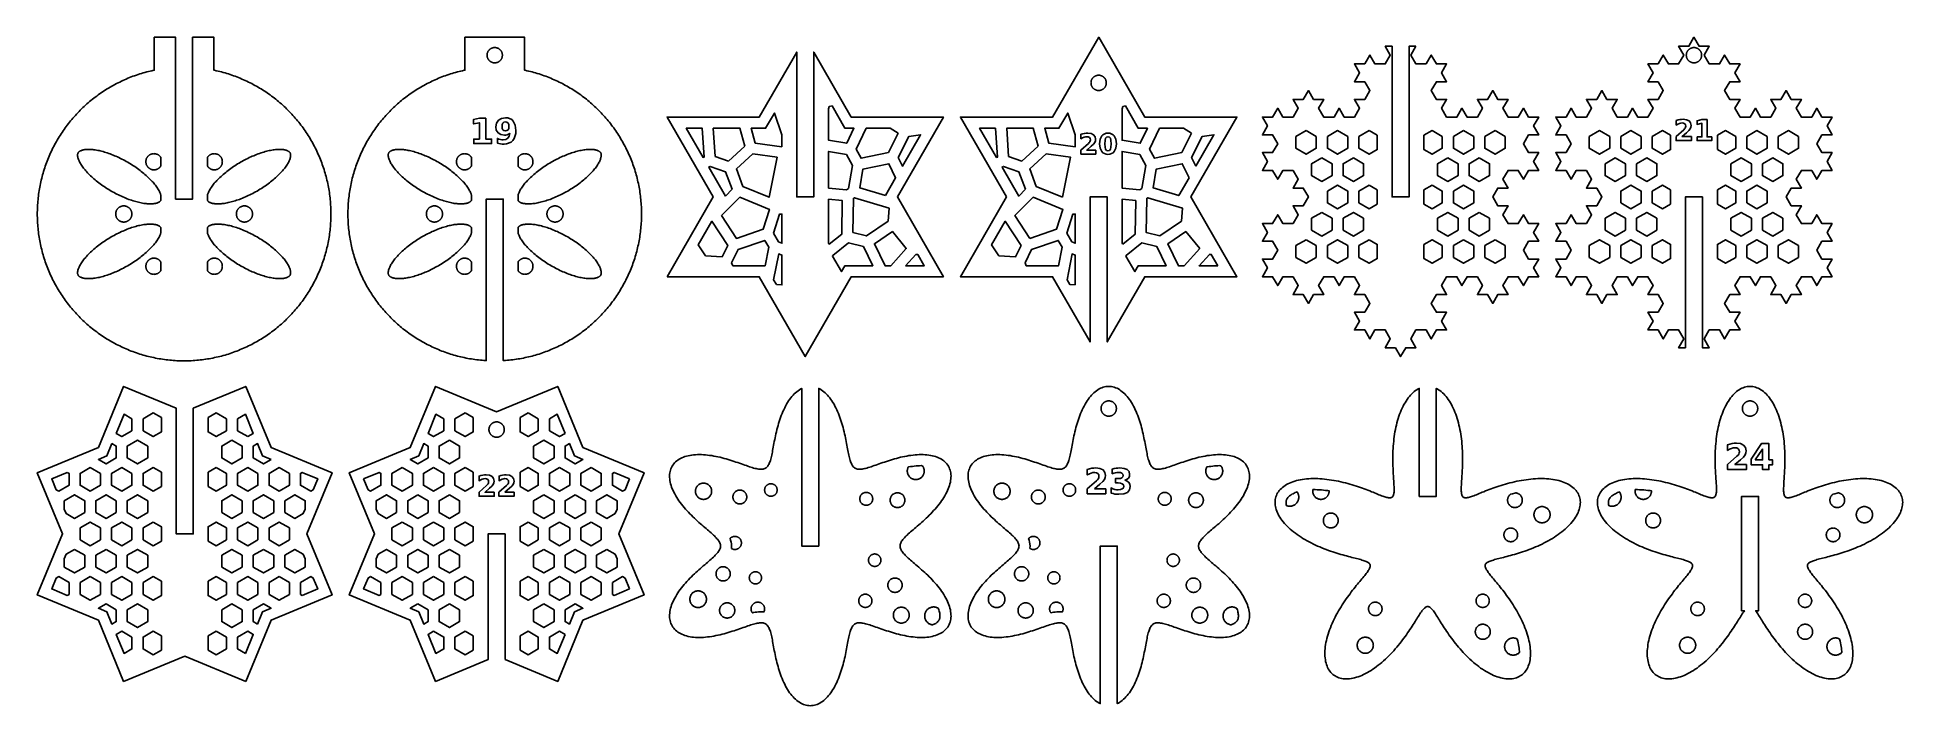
# Model space of a CAD drawing. Header units: millimetres. Extents: x 0 to 438, y -157 to 0.
import ezdxf

# ---------------------------------------------------------------- set-up
doc = ezdxf.new("R2010")
doc.units = ezdxf.units.MM
doc.layers.add('CUT', color=1, linetype='Continuous')
doc.layers.add('ENGRAVE', color=7, linetype='Continuous')

msp = doc.modelspace()

# ---------------------------------------------------------------- linework, layer by layer
at = {"layer": 'CUT'}
for points in [[(68.98, -42.77), (68.96, -43.19), (68.94, -43.62), (68.91, -44.04), (68.87, -44.46), (68.83, -44.88), (68.79, -45.3), (68.74, -45.72), (68.69, -46.14), (68.63, -46.56), (68.56, -46.98), (68.49, -47.4), (68.42, -47.81), (68.34, -48.23), (68.25, -48.65), (68.16, -49.06), (68.07, -49.47), (67.97, -49.88), (67.86, -50.29), (67.75, -50.7), (67.63, -51.11), (67.51, -51.51), (67.39, -51.92), (67.26, -52.32), (67.12, -52.72), (66.98, -53.12), (66.84, -53.52), (66.69, -53.92), (66.53, -54.31), (66.37, -54.7), (66.21, -55.09), (66.04, -55.48), (65.87, -55.87), (65.69, -56.25), (65.5, -56.63), (65.32, -57.01), (65.12, -57.39), (64.93, -57.76), (64.72, -58.14), (64.52, -58.5), (64.31, -58.87), (64.09, -59.24), (63.87, -59.6), (63.65, -59.96), (63.42, -60.31), (63.19, -60.67), (62.95, -61.02), (62.71, -61.37), (62.46, -61.71), (62.21, -62.05), (61.96, -62.39), (61.7, -62.73), (61.44, -63.06), (61.17, -63.39), (60.9, -63.71), (60.62, -64.03), (60.35, -64.35), (60.06, -64.67), (59.78, -64.98), (59.49, -65.29), (59.19, -65.59), (58.9, -65.9), (58.59, -66.19), (58.29, -66.49), (57.98, -66.78), (57.67, -67.06), (57.35, -67.35), (57.03, -67.62), (56.71, -67.9), (56.39, -68.17), (56.06, -68.44), (55.73, -68.7), (55.39, -68.96), (55.05, -69.21), (54.71, -69.46), (54.37, -69.71), (54.02, -69.95), (53.67, -70.19), (53.31, -70.42), (52.96, -70.65), (52.6, -70.87), (52.24, -71.09), (51.87, -71.31), (51.5, -71.52), (51.14, -71.72), (50.76, -71.93), (50.39, -72.12), (50.01, -72.32), (49.63, -72.5), (49.25, -72.69), (48.87, -72.87), (48.48, -73.04), (48.09, -73.21), (47.7, -73.37), (47.31, -73.53), (46.92, -73.69), (46.52, -73.84), (46.12, -73.98), (45.72, -74.12), (45.32, -74.26), (44.92, -74.39), (44.51, -74.51), (44.11, -74.63), (43.7, -74.75), (43.29, -74.86), (42.88, -74.97), (42.47, -75.07), (42.06, -75.16), (41.65, -75.25), (41.23, -75.34), (40.81, -75.42), (40.4, -75.49), (39.98, -75.56), (39.56, -75.63), (39.14, -75.69), (38.72, -75.74), (38.3, -75.79), (37.88, -75.83), (37.46, -75.87), (37.04, -75.91), (36.62, -75.94), (36.19, -75.96), (35.77, -75.98), (35.35, -75.99), (34.92, -76), (34.5, -76), (34.08, -76), (33.65, -75.99), (33.23, -75.98), (32.81, -75.96), (32.38, -75.94), (31.96, -75.91), (31.54, -75.87), (31.12, -75.83), (30.7, -75.79), (30.28, -75.74), (29.86, -75.69), (29.44, -75.63), (29.02, -75.56), (28.6, -75.49), (28.19, -75.42), (27.77, -75.34), (27.35, -75.25), (26.94, -75.16), (26.53, -75.07), (26.12, -74.97), (25.71, -74.86), (25.3, -74.75), (24.89, -74.63), (24.49, -74.51), (24.08, -74.39), (23.68, -74.26), (23.28, -74.12), (22.88, -73.98), (22.48, -73.84), (22.08, -73.69), (21.69, -73.53), (21.3, -73.37), (20.91, -73.21), (20.52, -73.04), (20.13, -72.87), (19.75, -72.69), (19.37, -72.5), (18.99, -72.32), (18.61, -72.12), (18.24, -71.93), (17.86, -71.72), (17.5, -71.52), (17.13, -71.31), (16.76, -71.09), (16.4, -70.87), (16.04, -70.65), (15.69, -70.42), (15.33, -70.19), (14.98, -69.95), (14.63, -69.71), (14.29, -69.46), (13.95, -69.21), (13.61, -68.96), (13.27, -68.7), (12.94, -68.44), (12.61, -68.17), (12.29, -67.9), (11.97, -67.62), (11.65, -67.35), (11.33, -67.06), (11.02, -66.78), (10.71, -66.49), (10.41, -66.19), (10.1, -65.9), (9.81, -65.59), (9.51, -65.29), (9.22, -64.98), (8.94, -64.67), (8.65, -64.35), (8.38, -64.03), (8.1, -63.71), (7.83, -63.39), (7.56, -63.06), (7.3, -62.73), (7.04, -62.39), (6.79, -62.05), (6.54, -61.71), (6.29, -61.37), (6.05, -61.02), (5.81, -60.67), (5.58, -60.31), (5.35, -59.96), (5.13, -59.6), (4.91, -59.24), (4.69, -58.87), (4.48, -58.5), (4.28, -58.14), (4.07, -57.76), (3.88, -57.39), (3.68, -57.01), (3.5, -56.63), (3.31, -56.25), (3.13, -55.87), (2.96, -55.48), (2.79, -55.09), (2.63, -54.7), (2.47, -54.31), (2.31, -53.92), (2.16, -53.52), (2.02, -53.12), (1.88, -52.72), (1.74, -52.32), (1.61, -51.92), (1.49, -51.51), (1.37, -51.11), (1.25, -50.7), (1.14, -50.29), (1.03, -49.88), (0.93, -49.47), (0.84, -49.06), (0.75, -48.65), (0.66, -48.23), (0.58, -47.81), (0.51, -47.4), (0.44, -46.98), (0.37, -46.56), (0.31, -46.14), (0.26, -45.72), (0.21, -45.3), (0.17, -44.88), (0.13, -44.46), (0.09, -44.04), (0.06, -43.62), (0.04, -43.19), (0.02, -42.77), (0.01, -42.35), (0, -41.92), (0, -41.5), (0, -41.08), (0.01, -40.65), (0.02, -40.23), (0.04, -39.81), (0.06, -39.38), (0.09, -38.96), (0.13, -38.54), (0.17, -38.12), (0.21, -37.7), (0.26, -37.28), (0.31, -36.86), (0.37, -36.44), (0.44, -36.02), (0.51, -35.6), (0.58, -35.19), (0.66, -34.77), (0.75, -34.35), (0.84, -33.94), (0.93, -33.53), (1.03, -33.12), (1.14, -32.71), (1.25, -32.3), (1.37, -31.89), (1.49, -31.49), (1.61, -31.08), (1.74, -30.68), (1.88, -30.28), (2.02, -29.88), (2.16, -29.48), (2.31, -29.08), (2.47, -28.69), (2.63, -28.3), (2.79, -27.91), (2.96, -27.52), (3.13, -27.13), (3.31, -26.75), (3.5, -26.37), (3.68, -25.99), (3.88, -25.61), (4.07, -25.24), (4.28, -24.86), (4.48, -24.5), (4.69, -24.13), (4.91, -23.76), (5.13, -23.4), (5.35, -23.04), (5.58, -22.69), (5.81, -22.33), (6.05, -21.98), (6.29, -21.63), (6.54, -21.29), (6.79, -20.95), (7.04, -20.61), (7.3, -20.27), (7.56, -19.94), (7.83, -19.61), (8.1, -19.29), (8.38, -18.97), (8.65, -18.65), (8.94, -18.33), (9.22, -18.02), (9.51, -17.71), (9.81, -17.41), (10.1, -17.1), (10.41, -16.81), (10.71, -16.51), (11.02, -16.22), (11.33, -15.94), (11.65, -15.65), (11.97, -15.38), (12.29, -15.1), (12.61, -14.83), (12.94, -14.56), (13.27, -14.3), (13.61, -14.04), (13.95, -13.79), (14.29, -13.54), (14.63, -13.29), (14.98, -13.05), (15.33, -12.81), (15.69, -12.58), (16.04, -12.35), (16.4, -12.13), (16.76, -11.91), (17.13, -11.69), (17.5, -11.48), (17.86, -11.28), (18.24, -11.07), (18.61, -10.88), (18.99, -10.68), (19.37, -10.5), (19.75, -10.31), (20.13, -10.13), (20.52, -9.96), (20.91, -9.79), (21.3, -9.63), (21.69, -9.47), (22.08, -9.31), (22.48, -9.16), (22.88, -9.02), (23.28, -8.88), (23.68, -8.74), (24.08, -8.61), (24.49, -8.49), (24.89, -8.37), (25.3, -8.25), (25.71, -8.14), (26.12, -8.03), (26.53, -7.93), (26.94, -7.84), (27.35, -7.75), (27.5, -7.72), (27.5, 0), (32.5, 0), (32.5, -38), (36.5, -38), (36.5, 0), (41.5, 0), (41.5, -7.72), (41.65, -7.75), (42.06, -7.84), (42.47, -7.93), (42.88, -8.03), (43.29, -8.14), (43.7, -8.25), (44.11, -8.37), (44.51, -8.49), (44.92, -8.61), (45.32, -8.74), (45.72, -8.88), (46.12, -9.02), (46.52, -9.16), (46.92, -9.31), (47.31, -9.47), (47.7, -9.63), (48.09, -9.79), (48.48, -9.96), (48.87, -10.13), (49.25, -10.31), (49.63, -10.5), (50.01, -10.68), (50.39, -10.88), (50.76, -11.07), (51.14, -11.28), (51.5, -11.48), (51.87, -11.69), (52.24, -11.91), (52.6, -12.13), (52.96, -12.35), (53.31, -12.58), (53.67, -12.81), (54.02, -13.05), (54.37, -13.29), (54.71, -13.54), (55.05, -13.79), (55.39, -14.04), (55.73, -14.3), (56.06, -14.56), (56.39, -14.83), (56.71, -15.1), (57.03, -15.38), (57.35, -15.65), (57.67, -15.94), (57.98, -16.22), (58.29, -16.51), (58.59, -16.81), (58.9, -17.1), (59.19, -17.41), (59.49, -17.71), (59.78, -18.02), (60.06, -18.33), (60.35, -18.65), (60.62, -18.97), (60.9, -19.29), (61.17, -19.61), (61.44, -19.94), (61.7, -20.27), (61.96, -20.61), (62.21, -20.95), (62.46, -21.29), (62.71, -21.63), (62.95, -21.98), (63.19, -22.33), (63.42, -22.69), (63.65, -23.04), (63.87, -23.4), (64.09, -23.76), (64.31, -24.13), (64.52, -24.5), (64.72, -24.86), (64.93, -25.24), (65.12, -25.61), (65.32, -25.99), (65.5, -26.37), (65.69, -26.75), (65.87, -27.13), (66.04, -27.52), (66.21, -27.91), (66.37, -28.3), (66.53, -28.69), (66.69, -29.08), (66.84, -29.48), (66.98, -29.88), (67.12, -30.28), (67.26, -30.68), (67.39, -31.08), (67.51, -31.49), (67.63, -31.89), (67.75, -32.3), (67.86, -32.71), (67.97, -33.12), (68.07, -33.53), (68.16, -33.94), (68.25, -34.35), (68.34, -34.77), (68.42, -35.19), (68.49, -35.6), (68.56, -36.02), (68.63, -36.44), (68.69, -36.86), (68.74, -37.28), (68.79, -37.7), (68.83, -38.12), (68.87, -38.54), (68.91, -38.96), (68.94, -39.38), (68.96, -39.81), (68.98, -40.23), (68.99, -40.65), (69, -41.08), (69, -41.5), (69, -41.92), (68.99, -42.35), (68.98, -42.77)], [(141.96, -43.19), (141.94, -43.62), (141.91, -44.04), (141.87, -44.46), (141.83, -44.88), (141.79, -45.3), (141.74, -45.72), (141.69, -46.14), (141.63, -46.56), (141.56, -46.98), (141.49, -47.4), (141.42, -47.81), (141.34, -48.23), (141.25, -48.65), (141.16, -49.06), (141.07, -49.47), (140.97, -49.88), (140.86, -50.29), (140.75, -50.7), (140.63, -51.11), (140.51, -51.51), (140.39, -51.92), (140.26, -52.32), (140.12, -52.72), (139.98, -53.12), (139.84, -53.52), (139.69, -53.92), (139.53, -54.31), (139.37, -54.7), (139.21, -55.09), (139.04, -55.48), (138.87, -55.87), (138.69, -56.25), (138.5, -56.63), (138.32, -57.01), (138.12, -57.39), (137.93, -57.76), (137.72, -58.14), (137.52, -58.5), (137.31, -58.87), (137.09, -59.24), (136.87, -59.6), (136.65, -59.96), (136.42, -60.31), (136.19, -60.67), (135.95, -61.02), (135.71, -61.37), (135.46, -61.71), (135.21, -62.05), (134.96, -62.39), (134.7, -62.73), (134.44, -63.06), (134.17, -63.39), (133.9, -63.71), (133.62, -64.03), (133.35, -64.35), (133.06, -64.67), (132.78, -64.98), (132.49, -65.29), (132.19, -65.59), (131.9, -65.9), (131.59, -66.19), (131.29, -66.49), (130.98, -66.78), (130.67, -67.06), (130.35, -67.35), (130.03, -67.62), (129.71, -67.9), (129.39, -68.17), (129.06, -68.44), (128.73, -68.7), (128.39, -68.96), (128.05, -69.21), (127.71, -69.46), (127.37, -69.71), (127.02, -69.95), (126.67, -70.19), (126.31, -70.42), (125.96, -70.65), (125.6, -70.87), (125.24, -71.09), (124.87, -71.31), (124.5, -71.52), (124.14, -71.72), (123.76, -71.93), (123.39, -72.12), (123.01, -72.32), (122.63, -72.5), (122.25, -72.69), (121.87, -72.87), (121.48, -73.04), (121.09, -73.21), (120.7, -73.37), (120.31, -73.53), (119.92, -73.69), (119.52, -73.84), (119.12, -73.98), (118.72, -74.12), (118.32, -74.26), (117.92, -74.39), (117.51, -74.51), (117.11, -74.63), (116.7, -74.75), (116.29, -74.86), (115.88, -74.97), (115.47, -75.07), (115.06, -75.16), (114.65, -75.25), (114.23, -75.34), (113.81, -75.42), (113.4, -75.49), (112.98, -75.56), (112.56, -75.63), (112.14, -75.69), (111.72, -75.74), (111.3, -75.79), (110.88, -75.83), (110.46, -75.87), (110.04, -75.91), (109.62, -75.94), (109.5, -75.94), (109.5, -38), (105.5, -38), (105.5, -75.94), (105.38, -75.94), (104.96, -75.91), (104.54, -75.87), (104.12, -75.83), (103.7, -75.79), (103.28, -75.74), (102.86, -75.69), (102.44, -75.63), (102.02, -75.56), (101.6, -75.49), (101.19, -75.42), (100.77, -75.34), (100.35, -75.25), (99.94, -75.16), (99.53, -75.07), (99.12, -74.97), (98.71, -74.86), (98.3, -74.75), (97.89, -74.63), (97.49, -74.51), (97.08, -74.39), (96.68, -74.26), (96.28, -74.12), (95.88, -73.98), (95.48, -73.84), (95.08, -73.69), (94.69, -73.53), (94.3, -73.37), (93.91, -73.21), (93.52, -73.04), (93.13, -72.87), (92.75, -72.69), (92.37, -72.5), (91.99, -72.32), (91.61, -72.12), (91.24, -71.93), (90.86, -71.72), (90.5, -71.52), (90.13, -71.31), (89.76, -71.09), (89.4, -70.87), (89.04, -70.65), (88.69, -70.42), (88.33, -70.19), (87.98, -69.95), (87.63, -69.71), (87.29, -69.46), (86.95, -69.21), (86.61, -68.96), (86.27, -68.7), (85.94, -68.44), (85.61, -68.17), (85.29, -67.9), (84.97, -67.62), (84.65, -67.35), (84.33, -67.06), (84.02, -66.78), (83.71, -66.49), (83.41, -66.19), (83.1, -65.9), (82.81, -65.59), (82.51, -65.29), (82.22, -64.98), (81.94, -64.67), (81.65, -64.35), (81.38, -64.03), (81.1, -63.71), (80.83, -63.39), (80.56, -63.06), (80.3, -62.73), (80.04, -62.39), (79.79, -62.05), (79.54, -61.71), (79.29, -61.37), (79.05, -61.02), (78.81, -60.67), (78.58, -60.31), (78.35, -59.96), (78.13, -59.6), (77.91, -59.24), (77.69, -58.87), (77.48, -58.5), (77.28, -58.14), (77.07, -57.76), (76.88, -57.39), (76.68, -57.01), (76.5, -56.63), (76.31, -56.25), (76.13, -55.87), (75.96, -55.48), (75.79, -55.09), (75.63, -54.7), (75.47, -54.31), (75.31, -53.92), (75.16, -53.52), (75.02, -53.12), (74.88, -52.72), (74.74, -52.32), (74.61, -51.92), (74.49, -51.51), (74.37, -51.11), (74.25, -50.7), (74.14, -50.29), (74.03, -49.88), (73.93, -49.47), (73.84, -49.06), (73.75, -48.65), (73.66, -48.23), (73.58, -47.81), (73.51, -47.4), (73.44, -46.98), (73.37, -46.56), (73.31, -46.14), (73.26, -45.72), (73.21, -45.3), (73.17, -44.88), (73.13, -44.46), (73.09, -44.04), (73.06, -43.62), (73.04, -43.19), (73.02, -42.77), (73.01, -42.35), (73, -41.92), (73, -41.5), (73, -41.08), (73.01, -40.65), (73.02, -40.23), (73.04, -39.81), (73.06, -39.38), (73.09, -38.96), (73.13, -38.54), (73.17, -38.12), (73.21, -37.7), (73.26, -37.28), (73.31, -36.86), (73.37, -36.44), (73.44, -36.02), (73.51, -35.6), (73.58, -35.19), (73.66, -34.77), (73.75, -34.35), (73.84, -33.94), (73.93, -33.53), (74.03, -33.12), (74.14, -32.71), (74.25, -32.3), (74.37, -31.89), (74.49, -31.49), (74.61, -31.08), (74.74, -30.68), (74.88, -30.28), (75.02, -29.88), (75.16, -29.48), (75.31, -29.08), (75.47, -28.69), (75.63, -28.3), (75.79, -27.91), (75.96, -27.52), (76.13, -27.13), (76.31, -26.75), (76.5, -26.37), (76.68, -25.99), (76.88, -25.61), (77.07, -25.24), (77.28, -24.86), (77.48, -24.5), (77.69, -24.13), (77.91, -23.76), (78.13, -23.4), (78.35, -23.04), (78.58, -22.69), (78.81, -22.33), (79.05, -21.98), (79.29, -21.63), (79.54, -21.29), (79.79, -20.95), (80.04, -20.61), (80.3, -20.27), (80.56, -19.94), (80.83, -19.61), (81.1, -19.29), (81.38, -18.97), (81.65, -18.65), (81.94, -18.33), (82.22, -18.02), (82.51, -17.71), (82.81, -17.41), (83.1, -17.1), (83.41, -16.81), (83.71, -16.51), (84.02, -16.22), (84.33, -15.94), (84.65, -15.65), (84.97, -15.38), (85.29, -15.1), (85.61, -14.83), (85.94, -14.56), (86.27, -14.3), (86.61, -14.04), (86.95, -13.79), (87.29, -13.54), (87.63, -13.29), (87.98, -13.05), (88.33, -12.81), (88.69, -12.58), (89.04, -12.35), (89.4, -12.13), (89.76, -11.91), (90.13, -11.69), (90.5, -11.48), (90.86, -11.28), (91.24, -11.07), (91.61, -10.88), (91.99, -10.68), (92.37, -10.5), (92.75, -10.31), (93.13, -10.13), (93.52, -9.96), (93.91, -9.79), (94.3, -9.63), (94.69, -9.47), (95.08, -9.31), (95.48, -9.16), (95.88, -9.02), (96.28, -8.88), (96.68, -8.74), (97.08, -8.61), (97.49, -8.49), (97.89, -8.37), (98.3, -8.25), (98.71, -8.14), (99.12, -8.03), (99.53, -7.93), (99.94, -7.84), (100.35, -7.75), (100.5, -7.72), (100.5, 0), (114.5, 0), (114.5, -7.72), (114.65, -7.75), (115.06, -7.84), (115.47, -7.93), (115.88, -8.03), (116.29, -8.14), (116.7, -8.25), (117.11, -8.37), (117.51, -8.49), (117.92, -8.61), (118.32, -8.74), (118.72, -8.88), (119.12, -9.02), (119.52, -9.16), (119.92, -9.31), (120.31, -9.47), (120.7, -9.63), (121.09, -9.79), (121.48, -9.96), (121.87, -10.13), (122.25, -10.31), (122.63, -10.5), (123.01, -10.68), (123.39, -10.88), (123.76, -11.07), (124.14, -11.28), (124.5, -11.48), (124.87, -11.69), (125.24, -11.91), (125.6, -12.13), (125.96, -12.35), (126.31, -12.58), (126.67, -12.81), (127.02, -13.05), (127.37, -13.29), (127.71, -13.54), (128.05, -13.79), (128.39, -14.04), (128.73, -14.3), (129.06, -14.56), (129.39, -14.83), (129.71, -15.1), (130.03, -15.38), (130.35, -15.65), (130.67, -15.94), (130.98, -16.22), (131.29, -16.51), (131.59, -16.81), (131.9, -17.1), (132.19, -17.41), (132.49, -17.71), (132.78, -18.02), (133.06, -18.33), (133.35, -18.65), (133.62, -18.97), (133.9, -19.29), (134.17, -19.61), (134.44, -19.94), (134.7, -20.27), (134.96, -20.61), (135.21, -20.95), (135.46, -21.29), (135.71, -21.63), (135.95, -21.98), (136.19, -22.33), (136.42, -22.69), (136.65, -23.04), (136.87, -23.4), (137.09, -23.76), (137.31, -24.13), (137.52, -24.5), (137.72, -24.86), (137.93, -25.24), (138.12, -25.61), (138.32, -25.99), (138.5, -26.37), (138.69, -26.75), (138.87, -27.13), (139.04, -27.52), (139.21, -27.91), (139.37, -28.3), (139.53, -28.69), (139.69, -29.08), (139.84, -29.48), (139.98, -29.88), (140.12, -30.28), (140.26, -30.68), (140.39, -31.08), (140.51, -31.49), (140.63, -31.89), (140.75, -32.3), (140.86, -32.71), (140.97, -33.12), (141.07, -33.53), (141.16, -33.94), (141.25, -34.35), (141.34, -34.77), (141.42, -35.19), (141.49, -35.6), (141.56, -36.02), (141.63, -36.44), (141.69, -36.86), (141.74, -37.28), (141.79, -37.7), (141.83, -38.12), (141.87, -38.54), (141.91, -38.96), (141.94, -39.38), (141.96, -39.81), (141.98, -40.23), (141.99, -40.65), (142, -41.08), (142, -41.5), (142, -41.92), (141.99, -42.35), (141.98, -42.77), (141.96, -43.19)], [(227.77, -37.5), (216.95, -18.75), (238.6, -18.75), (249.43, 0), (260.25, -18.75), (281.9, -18.75), (271.07, -37.5), (281.9, -56.25), (260.25, -56.25), (251.43, -71.54), (251.43, -37.5), (247.43, -37.5), (247.43, -71.54), (238.6, -56.25), (216.95, -56.25), (227.77, -37.5)], [(391.73, -4.17), (392.94, -6.25), (395.34, -6.25), (396.54, -4.17), (397.75, -6.25), (400.15, -6.25), (398.95, -8.33), (400.15, -10.42), (397.75, -10.42), (396.54, -12.5), (397.75, -14.58), (400.15, -14.58), (398.95, -16.67), (400.15, -18.75), (402.56, -18.75), (403.76, -16.67), (404.96, -18.75), (407.37, -18.75), (408.57, -16.67), (407.37, -14.58), (409.78, -14.58), (410.98, -12.5), (412.18, -14.58), (414.59, -14.58), (413.38, -16.67), (414.59, -18.75), (416.99, -18.75), (418.2, -16.67), (419.4, -18.75), (421.8, -18.75), (420.6, -20.83), (421.8, -22.92), (419.4, -22.92), (418.2, -25), (419.4, -27.08), (421.8, -27.08), (420.6, -29.17), (421.8, -31.25), (419.4, -31.25), (418.2, -33.33), (416.99, -31.25), (414.59, -31.25), (413.38, -33.33), (414.59, -35.42), (412.18, -35.42), (410.98, -37.5), (412.18, -39.58), (414.59, -39.58), (413.38, -41.67), (414.59, -43.75), (416.99, -43.75), (418.2, -41.67), (419.4, -43.75), (421.8, -43.75), (420.6, -45.83), (421.8, -47.92), (419.4, -47.92), (418.2, -50), (419.4, -52.08), (421.8, -52.08), (420.6, -54.17), (421.8, -56.25), (419.4, -56.25), (418.2, -58.33), (416.99, -56.25), (414.59, -56.25), (413.38, -58.33), (414.59, -60.42), (412.18, -60.42), (410.98, -62.5), (409.78, -60.42), (407.37, -60.42), (408.57, -58.33), (407.37, -56.25), (404.96, -56.25), (403.76, -58.33), (402.56, -56.25), (400.15, -56.25), (398.95, -58.33), (400.15, -60.42), (397.75, -60.42), (396.54, -62.5), (397.75, -64.58), (400.15, -64.58), (398.95, -66.67), (400.15, -68.75), (397.75, -68.75), (396.54, -70.83), (395.34, -68.75), (392.94, -68.75), (391.73, -70.83), (392.94, -72.92), (391.33, -72.92), (391.33, -37.5), (387.33, -37.5), (387.33, -72.92), (385.72, -72.92), (386.92, -70.83), (385.72, -68.75), (383.31, -68.75), (382.11, -70.83), (380.91, -68.75), (378.5, -68.75), (379.71, -66.67), (378.5, -64.58), (380.91, -64.58), (382.11, -62.5), (380.91, -60.42), (378.5, -60.42), (379.71, -58.33), (378.5, -56.25), (376.1, -56.25), (374.89, -58.33), (373.69, -56.25), (371.29, -56.25), (370.08, -58.33), (371.29, -60.42), (368.88, -60.42), (367.68, -62.5), (366.47, -60.42), (364.07, -60.42), (365.27, -58.33), (364.07, -56.25), (361.66, -56.25), (360.46, -58.33), (359.26, -56.25), (356.85, -56.25), (358.05, -54.17), (356.85, -52.08), (359.26, -52.08), (360.46, -50), (359.26, -47.92), (356.85, -47.92), (358.05, -45.83), (356.85, -43.75), (359.26, -43.75), (360.46, -41.67), (361.66, -43.75), (364.07, -43.75), (365.27, -41.67), (364.07, -39.58), (366.47, -39.58), (367.68, -37.5), (366.47, -35.42), (364.07, -35.42), (365.27, -33.33), (364.07, -31.25), (361.66, -31.25), (360.46, -33.33), (359.26, -31.25), (356.85, -31.25), (358.05, -29.17), (356.85, -27.08), (359.26, -27.08), (360.46, -25), (359.26, -22.92), (356.85, -22.92), (358.05, -20.83), (356.85, -18.75), (359.26, -18.75), (360.46, -16.67), (361.66, -18.75), (364.07, -18.75), (365.27, -16.67), (364.07, -14.58), (366.47, -14.58), (367.68, -12.5), (368.88, -14.58), (371.29, -14.58), (370.08, -16.67), (371.29, -18.75), (373.69, -18.75), (374.89, -16.67), (376.1, -18.75), (378.5, -18.75), (379.71, -16.67), (378.5, -14.58), (380.91, -14.58), (382.11, -12.5), (380.91, -10.42), (378.5, -10.42), (379.71, -8.33), (378.5, -6.25), (380.91, -6.25), (382.11, -4.17), (383.31, -6.25), (385.72, -6.25), (386.92, -4.17), (385.72, -2.08), (388.13, -2.08), (389.33, 0), (390.53, -2.08), (392.94, -2.08), (391.73, -4.17)], [(109.3, -4.11), (109.29, -4.02), (109.28, -3.94), (109.27, -3.85), (109.25, -3.76), (109.22, -3.68), (109.19, -3.59), (109.16, -3.51), (109.13, -3.43), (109.09, -3.35), (109.04, -3.27), (109, -3.2), (108.95, -3.13), (108.89, -3.06), (108.83, -2.99), (108.77, -2.93), (108.71, -2.87), (108.64, -2.81), (108.57, -2.75), (108.5, -2.7), (108.43, -2.66), (108.35, -2.61), (108.27, -2.57), (108.19, -2.54), (108.11, -2.51), (108.02, -2.48), (107.94, -2.45), (107.85, -2.43), (107.76, -2.42), (107.68, -2.41), (107.59, -2.4), (107.5, -2.4), (107.41, -2.4), (107.32, -2.41), (107.24, -2.42), (107.15, -2.43), (107.06, -2.45), (106.98, -2.48), (106.89, -2.51), (106.81, -2.54), (106.73, -2.57), (106.65, -2.61), (106.57, -2.66), (106.5, -2.7), (106.43, -2.75), (106.36, -2.81), (106.29, -2.87), (106.23, -2.93), (106.17, -2.99), (106.11, -3.06), (106.05, -3.13), (106, -3.2), (105.96, -3.27), (105.91, -3.35), (105.87, -3.43), (105.84, -3.51), (105.81, -3.59), (105.78, -3.68), (105.75, -3.76), (105.73, -3.85), (105.72, -3.94), (105.71, -4.02), (105.7, -4.11), (105.7, -4.2), (105.7, -4.29), (105.71, -4.38), (105.72, -4.46), (105.73, -4.55), (105.75, -4.64), (105.78, -4.72), (105.81, -4.81), (105.84, -4.89), (105.87, -4.97), (105.91, -5.05), (105.96, -5.13), (106, -5.2), (106.05, -5.27), (106.11, -5.34), (106.17, -5.41), (106.23, -5.47), (106.29, -5.53), (106.36, -5.59), (106.43, -5.65), (106.5, -5.7), (106.57, -5.74), (106.65, -5.79), (106.73, -5.83), (106.81, -5.86), (106.89, -5.89), (106.98, -5.92), (107.06, -5.95), (107.15, -5.97), (107.24, -5.98), (107.32, -5.99), (107.41, -6), (107.5, -6), (107.59, -6), (107.68, -5.99), (107.76, -5.98), (107.85, -5.97), (107.94, -5.95), (108.02, -5.92), (108.11, -5.89), (108.19, -5.86), (108.27, -5.83), (108.35, -5.79), (108.43, -5.74), (108.5, -5.7), (108.57, -5.65), (108.64, -5.59), (108.71, -5.53), (108.77, -5.47), (108.83, -5.41), (108.89, -5.34), (108.95, -5.27), (109, -5.2), (109.04, -5.13), (109.09, -5.05), (109.13, -4.97), (109.16, -4.89), (109.19, -4.81), (109.22, -4.72), (109.25, -4.64), (109.27, -4.55), (109.28, -4.46), (109.29, -4.38), (109.3, -4.29), (109.3, -4.2), (109.3, -4.11)], [(148, -56.25), (158.82, -37.5), (148, -18.75), (169.65, -18.75), (178.47, -3.46), (178.47, -37.5), (182.47, -37.5), (182.47, -3.46), (191.3, -18.75), (212.95, -18.75), (202.12, -37.5), (212.95, -56.25), (191.3, -56.25), (180.47, -75), (169.65, -56.25), (148, -56.25)], [(323.98, -2.08), (322.78, -4.17), (323.98, -6.25), (326.39, -6.25), (327.59, -4.17), (328.8, -6.25), (331.2, -6.25), (330, -8.33), (331.2, -10.42), (328.8, -10.42), (327.59, -12.5), (328.8, -14.58), (331.2, -14.58), (330, -16.67), (331.2, -18.75), (333.61, -18.75), (334.81, -16.67), (336.01, -18.75), (338.42, -18.75), (339.62, -16.67), (338.42, -14.58), (340.82, -14.58), (342.03, -12.5), (343.23, -14.58), (345.64, -14.58), (344.43, -16.67), (345.64, -18.75), (348.04, -18.75), (349.24, -16.67), (350.45, -18.75), (352.85, -18.75), (351.65, -20.83), (352.85, -22.92), (350.45, -22.92), (349.24, -25), (350.45, -27.08), (352.85, -27.08), (351.65, -29.17), (352.85, -31.25), (350.45, -31.25), (349.24, -33.33), (348.04, -31.25), (345.64, -31.25), (344.43, -33.33), (345.64, -35.42), (343.23, -35.42), (342.03, -37.5), (343.23, -39.58), (345.64, -39.58), (344.43, -41.67), (345.64, -43.75), (348.04, -43.75), (349.24, -41.67), (350.45, -43.75), (352.85, -43.75), (351.65, -45.83), (352.85, -47.92), (350.45, -47.92), (349.24, -50), (350.45, -52.08), (352.85, -52.08), (351.65, -54.17), (352.85, -56.25), (350.45, -56.25), (349.24, -58.33), (348.04, -56.25), (345.64, -56.25), (344.43, -58.33), (345.64, -60.42), (343.23, -60.42), (342.03, -62.5), (340.82, -60.42), (338.42, -60.42), (339.62, -58.33), (338.42, -56.25), (336.01, -56.25), (334.81, -58.33), (333.61, -56.25), (331.2, -56.25), (330, -58.33), (331.2, -60.42), (328.8, -60.42), (327.59, -62.5), (328.8, -64.58), (331.2, -64.58), (330, -66.67), (331.2, -68.75), (328.8, -68.75), (327.59, -70.83), (326.39, -68.75), (323.98, -68.75), (322.78, -70.83), (323.98, -72.92), (321.58, -72.92), (320.38, -75), (319.17, -72.92), (316.77, -72.92), (317.97, -70.83), (316.77, -68.75), (314.36, -68.75), (313.16, -70.83), (311.96, -68.75), (309.55, -68.75), (310.75, -66.67), (309.55, -64.58), (311.96, -64.58), (313.16, -62.5), (311.96, -60.42), (309.55, -60.42), (310.75, -58.33), (309.55, -56.25), (307.15, -56.25), (305.94, -58.33), (304.74, -56.25), (302.33, -56.25), (301.13, -58.33), (302.33, -60.42), (299.93, -60.42), (298.73, -62.5), (297.52, -60.42), (295.12, -60.42), (296.32, -58.33), (295.12, -56.25), (292.71, -56.25), (291.51, -58.33), (290.31, -56.25), (287.9, -56.25), (289.1, -54.17), (287.9, -52.08), (290.31, -52.08), (291.51, -50), (290.31, -47.92), (287.9, -47.92), (289.1, -45.83), (287.9, -43.75), (290.31, -43.75), (291.51, -41.67), (292.71, -43.75), (295.12, -43.75), (296.32, -41.67), (295.12, -39.58), (297.52, -39.58), (298.73, -37.5), (297.52, -35.42), (295.12, -35.42), (296.32, -33.33), (295.12, -31.25), (292.71, -31.25), (291.51, -33.33), (290.31, -31.25), (287.9, -31.25), (289.1, -29.17), (287.9, -27.08), (290.31, -27.08), (291.51, -25), (290.31, -22.92), (287.9, -22.92), (289.1, -20.83), (287.9, -18.75), (290.31, -18.75), (291.51, -16.67), (292.71, -18.75), (295.12, -18.75), (296.32, -16.67), (295.12, -14.58), (297.52, -14.58), (298.73, -12.5), (299.93, -14.58), (302.33, -14.58), (301.13, -16.67), (302.33, -18.75), (304.74, -18.75), (305.94, -16.67), (307.15, -18.75), (309.55, -18.75), (310.75, -16.67), (309.55, -14.58), (311.96, -14.58), (313.16, -12.5), (311.96, -10.42), (309.55, -10.42), (310.75, -8.33), (309.55, -6.25), (311.96, -6.25), (313.16, -4.17), (314.36, -6.25), (316.77, -6.25), (317.97, -4.17), (316.77, -2.08), (318.38, -2.08), (318.38, -37.5), (322.38, -37.5), (322.38, -2.08), (323.98, -2.08)], [(391.13, -4.11), (391.12, -4.02), (391.11, -3.94), (391.09, -3.85), (391.07, -3.76), (391.05, -3.68), (391.02, -3.59), (390.99, -3.51), (390.96, -3.43), (390.92, -3.35), (390.87, -3.27), (390.82, -3.2), (390.77, -3.13), (390.72, -3.06), (390.66, -2.99), (390.6, -2.93), (390.54, -2.87), (390.47, -2.81), (390.4, -2.75), (390.33, -2.7), (390.25, -2.66), (390.18, -2.61), (390.1, -2.57), (390.02, -2.54), (389.93, -2.51), (389.85, -2.48), (389.77, -2.45), (389.68, -2.43), (389.59, -2.42), (389.5, -2.41), (389.42, -2.4), (389.33, -2.4), (389.24, -2.4), (389.15, -2.41), (389.06, -2.42), (388.98, -2.43), (388.89, -2.45), (388.81, -2.48), (388.72, -2.51), (388.64, -2.54), (388.56, -2.57), (388.48, -2.61), (388.4, -2.66), (388.33, -2.7), (388.26, -2.75), (388.19, -2.81), (388.12, -2.87), (388.06, -2.93), (387.99, -2.99), (387.94, -3.06), (387.88, -3.13), (387.83, -3.2), (387.78, -3.27), (387.74, -3.35), (387.7, -3.43), (387.66, -3.51), (387.63, -3.59), (387.61, -3.68), (387.58, -3.76), (387.56, -3.85), (387.55, -3.94), (387.54, -4.02), (387.53, -4.11), (387.53, -4.2), (387.53, -4.29), (387.54, -4.38), (387.55, -4.46), (387.56, -4.55), (387.58, -4.64), (387.61, -4.72), (387.63, -4.81), (387.66, -4.89), (387.7, -4.97), (387.74, -5.05), (387.78, -5.13), (387.83, -5.2), (387.88, -5.27), (387.94, -5.34), (387.99, -5.41), (388.06, -5.47), (388.12, -5.53), (388.19, -5.59), (388.26, -5.65), (388.33, -5.7), (388.4, -5.74), (388.48, -5.79), (388.56, -5.83), (388.64, -5.86), (388.72, -5.89), (388.81, -5.92), (388.89, -5.95), (388.98, -5.97), (389.06, -5.98), (389.15, -5.99), (389.24, -6), (389.33, -6), (389.42, -6), (389.5, -5.99), (389.59, -5.98), (389.68, -5.97), (389.77, -5.95), (389.85, -5.92), (389.93, -5.89), (390.02, -5.86), (390.1, -5.83), (390.18, -5.79), (390.25, -5.74), (390.33, -5.7), (390.4, -5.65), (390.47, -5.59), (390.54, -5.53), (390.6, -5.47), (390.66, -5.41), (390.72, -5.34), (390.77, -5.27), (390.82, -5.2), (390.87, -5.13), (390.92, -5.05), (390.96, -4.97), (390.99, -4.89), (391.02, -4.81), (391.05, -4.72), (391.07, -4.64), (391.09, -4.55), (391.11, -4.46), (391.12, -4.38), (391.13, -4.29), (391.13, -4.2), (391.13, -4.11)], [(251.22, -10.61), (251.22, -10.52), (251.21, -10.44), (251.19, -10.35), (251.17, -10.26), (251.15, -10.18), (251.12, -10.09), (251.09, -10.01), (251.05, -9.93), (251.01, -9.85), (250.97, -9.77), (250.92, -9.7), (250.87, -9.63), (250.82, -9.56), (250.76, -9.49), (250.7, -9.43), (250.63, -9.37), (250.57, -9.31), (250.5, -9.25), (250.43, -9.2), (250.35, -9.16), (250.27, -9.11), (250.19, -9.07), (250.11, -9.04), (250.03, -9.01), (249.95, -8.98), (249.86, -8.95), (249.78, -8.93), (249.69, -8.92), (249.6, -8.91), (249.51, -8.9), (249.43, -8.9), (249.34, -8.9), (249.25, -8.91), (249.16, -8.92), (249.07, -8.93), (248.99, -8.95), (248.9, -8.98), (248.82, -9.01), (248.74, -9.04), (248.66, -9.07), (248.58, -9.11), (248.5, -9.16), (248.42, -9.2), (248.35, -9.25), (248.28, -9.31), (248.22, -9.37), (248.15, -9.43), (248.09, -9.49), (248.03, -9.56), (247.98, -9.63), (247.93, -9.7), (247.88, -9.77), (247.84, -9.85), (247.8, -9.93), (247.76, -10.01), (247.73, -10.09), (247.7, -10.18), (247.68, -10.26), (247.66, -10.35), (247.64, -10.44), (247.63, -10.52), (247.63, -10.61), (247.62, -10.7), (247.63, -10.79), (247.63, -10.88), (247.64, -10.96), (247.66, -11.05), (247.68, -11.14), (247.7, -11.22), (247.73, -11.31), (247.76, -11.39), (247.8, -11.47), (247.84, -11.55), (247.88, -11.63), (247.93, -11.7), (247.98, -11.77), (248.03, -11.84), (248.09, -11.91), (248.15, -11.97), (248.22, -12.03), (248.28, -12.09), (248.35, -12.15), (248.42, -12.2), (248.5, -12.24), (248.58, -12.29), (248.66, -12.33), (248.74, -12.36), (248.82, -12.39), (248.9, -12.42), (248.99, -12.45), (249.07, -12.47), (249.16, -12.48), (249.25, -12.49), (249.34, -12.5), (249.43, -12.5), (249.51, -12.5), (249.6, -12.49), (249.69, -12.48), (249.78, -12.47), (249.86, -12.45), (249.95, -12.42), (250.03, -12.39), (250.11, -12.36), (250.19, -12.33), (250.27, -12.29), (250.35, -12.24), (250.43, -12.2), (250.5, -12.15), (250.57, -12.09), (250.63, -12.03), (250.7, -11.97), (250.76, -11.91), (250.82, -11.84), (250.87, -11.77), (250.92, -11.7), (250.97, -11.63), (251.01, -11.55), (251.05, -11.47), (251.09, -11.39), (251.12, -11.31), (251.15, -11.22), (251.17, -11.14), (251.19, -11.05), (251.21, -10.96), (251.22, -10.88), (251.22, -10.79), (251.22, -10.7), (251.22, -10.61)], [(186.77, -16.11), (186.13, -16.26), (185.97, -16.82), (185.97, -24.16), (190.24, -24.9), (191.92, -21.35), (189.8, -21.35), (186.77, -16.11)], [(255.08, -16.26), (254.93, -16.82), (254.93, -24.16), (259.19, -24.9), (260.87, -21.35), (258.75, -21.35), (255.72, -16.11), (255.08, -16.26)], [(156.73, -28.12), (156.27, -21.35), (152.5, -21.35), (156.47, -28.23), (156.73, -28.12)], [(162.45, -29.08), (166.25, -25.6), (165.1, -21.35), (158.87, -21.35), (159.32, -27.99), (162.45, -29.08)], [(174.97, -25.72), (174.97, -22.92), (173.21, -17.78), (171.15, -21.35), (167.8, -21.35), (168.74, -24.85), (174.97, -25.72)], [(200.01, -27.08), (202.3, -22.53), (200.45, -21.35), (194.8, -21.35), (192.45, -26.31), (193.59, -28.4), (200.01, -27.08)], [(225.22, -21.35), (221.45, -21.35), (225.42, -28.23), (225.68, -28.12), (225.22, -21.35)], [(235.2, -25.6), (234.05, -21.35), (227.82, -21.35), (228.27, -27.99), (231.4, -29.08), (235.2, -25.6)], [(243.93, -22.92), (242.16, -17.78), (240.1, -21.35), (236.75, -21.35), (237.69, -24.85), (243.93, -25.72), (243.93, -22.92)], [(271.25, -22.53), (269.4, -21.35), (263.75, -21.35), (261.4, -26.31), (262.54, -28.4), (268.96, -27.08), (271.25, -22.53)], [(298.18, -21.91), (295.78, -23.3), (295.78, -26.07), (298.18, -27.45), (300.58, -26.07), (300.58, -23.3), (298.18, -21.91)], [(303.18, -23.3), (303.18, -26.07), (305.58, -27.45), (307.98, -26.07), (307.98, -23.3), (305.58, -21.91), (303.18, -23.3)], [(312.98, -21.91), (310.58, -23.3), (310.58, -26.07), (312.98, -27.45), (314.88, -26.36), (314.88, -23.01), (312.98, -21.91)], [(325.88, -23.01), (325.88, -26.36), (327.78, -27.45), (330.18, -26.07), (330.18, -23.3), (327.78, -21.91), (325.88, -23.01)], [(335.18, -21.91), (332.78, -23.3), (332.78, -26.07), (335.18, -27.45), (337.58, -26.07), (337.58, -23.3), (335.18, -21.91)], [(342.58, -21.91), (340.18, -23.3), (340.18, -26.07), (342.58, -27.45), (344.98, -26.07), (344.98, -23.3), (342.58, -21.91)], [(364.73, -23.3), (364.73, -26.07), (367.13, -27.45), (369.53, -26.07), (369.53, -23.3), (367.13, -21.91), (364.73, -23.3)], [(372.13, -26.07), (374.53, -27.45), (376.93, -26.07), (376.93, -23.3), (374.53, -21.91), (372.13, -23.3), (372.13, -26.07)], [(379.53, -23.3), (379.53, -26.07), (381.93, -27.45), (383.83, -26.36), (383.83, -23.01), (381.93, -21.91), (379.53, -23.3)], [(394.83, -26.36), (396.73, -27.45), (399.13, -26.07), (399.13, -23.3), (396.73, -21.91), (394.83, -23.01), (394.83, -26.36)], [(401.73, -23.3), (401.73, -26.07), (404.13, -27.45), (406.53, -26.07), (406.53, -23.3), (404.13, -21.91), (401.73, -23.3)], [(409.13, -23.3), (409.13, -26.07), (411.53, -27.45), (413.93, -26.07), (413.93, -23.3), (411.53, -21.91), (409.13, -23.3)], [(202.33, -28.25), (203.29, -30.28), (207.57, -22.87), (204.84, -23.26), (202.33, -28.25)], [(272.24, -30.28), (276.52, -22.87), (273.79, -23.26), (271.28, -28.25), (272.24, -30.28)], [(22.25, -29.95), (21.92, -29.75), (21.59, -29.55), (21.25, -29.35), (20.91, -29.15), (20.57, -28.97), (20.22, -28.78), (19.88, -28.6), (19.53, -28.43), (19.18, -28.26), (18.84, -28.1), (18.49, -27.95), (18.14, -27.8), (17.8, -27.66), (17.45, -27.52), (17.11, -27.39), (16.77, -27.27), (16.43, -27.16), (16.1, -27.05), (15.77, -26.95), (15.45, -26.85), (15.12, -26.77), (14.81, -26.69), (14.5, -26.62), (14.19, -26.55), (13.89, -26.5), (13.6, -26.45), (13.32, -26.41), (13.04, -26.38), (12.77, -26.35), (12.51, -26.34), (12.26, -26.32), (12.02, -26.32), (11.79, -26.33), (11.57, -26.34), (11.36, -26.35), (11.16, -26.38), (10.97, -26.41), (10.8, -26.44), (10.63, -26.48), (10.49, -26.53), (10.35, -26.57), (10.22, -26.63), (10.11, -26.68), (10.01, -26.73), (9.93, -26.79), (9.85, -26.84), (9.79, -26.9), (9.73, -26.96), (9.68, -27.01), (9.64, -27.07), (9.6, -27.13), (9.57, -27.19), (9.54, -27.25), (9.52, -27.32), (9.5, -27.4), (9.48, -27.48), (9.47, -27.58), (9.47, -27.68), (9.47, -27.79), (9.48, -27.91), (9.5, -28.05), (9.53, -28.19), (9.56, -28.34), (9.61, -28.5), (9.67, -28.67), (9.73, -28.85), (9.81, -29.03), (9.9, -29.22), (10, -29.42), (10.12, -29.62), (10.24, -29.83), (10.37, -30.04), (10.52, -30.26), (10.67, -30.48), (10.84, -30.7), (11.02, -30.93), (11.21, -31.16), (11.4, -31.39), (11.61, -31.62), (11.83, -31.85), (12.05, -32.09), (12.29, -32.32), (12.53, -32.56), (12.78, -32.79), (13.04, -33.03), (13.31, -33.26), (13.59, -33.49), (13.87, -33.73), (14.16, -33.96), (14.46, -34.18), (14.76, -34.41), (15.07, -34.63), (15.38, -34.85), (15.7, -35.07), (16.02, -35.29), (16.35, -35.5), (16.68, -35.7), (17.01, -35.9), (17.35, -36.1), (17.69, -36.3), (18.03, -36.48), (18.38, -36.67), (18.72, -36.85), (19.07, -37.02), (19.42, -37.19), (19.77, -37.35), (20.11, -37.5), (20.46, -37.65), (20.81, -37.79), (21.15, -37.93), (21.49, -38.06), (21.83, -38.18), (22.17, -38.29), (22.5, -38.4), (22.83, -38.5), (23.16, -38.6), (23.48, -38.68), (23.79, -38.76), (24.11, -38.83), (24.41, -38.9), (24.71, -38.95), (25, -39), (25.28, -39.04), (25.56, -39.07), (25.83, -39.1), (26.09, -39.11), (26.34, -39.13), (26.58, -39.13), (26.81, -39.12), (27.04, -39.11), (27.25, -39.1), (27.44, -39.07), (27.63, -39.04), (27.81, -39.01), (27.97, -38.97), (28.12, -38.92), (28.25, -38.88), (28.38, -38.82), (28.49, -38.77), (28.59, -38.72), (28.68, -38.66), (28.75, -38.61), (28.82, -38.55), (28.87, -38.49), (28.92, -38.44), (28.96, -38.38), (29, -38.32), (29, -38.32), (29, -36.97), (28.99, -36.95), (28.94, -36.78), (28.87, -36.6), (28.79, -36.42), (28.7, -36.23), (28.6, -36.03), (28.49, -35.83), (28.36, -35.62), (28.23, -35.41), (28.08, -35.19), (27.93, -34.97), (27.76, -34.75), (27.58, -34.52), (27.4, -34.29), (27.2, -34.06), (26.99, -33.83), (26.78, -33.6), (26.55, -33.36), (26.31, -33.13), (26.07, -32.89), (25.82, -32.66), (25.56, -32.42), (25.29, -32.19), (25.01, -31.96), (24.73, -31.72), (24.44, -31.49), (24.15, -31.27), (23.84, -31.04), (23.54, -30.82), (23.22, -30.6), (22.9, -30.38), (22.58, -30.16), (22.25, -29.95)], [(28.88, -30.43), (28.94, -30.36), (28.99, -30.28), (29, -30.27), (29, -28.18), (28.99, -28.17), (28.94, -28.09), (28.88, -28.02), (28.82, -27.95), (28.76, -27.88), (28.69, -27.82), (28.62, -27.76), (28.54, -27.7), (28.47, -27.64), (28.39, -27.59), (28.31, -27.55), (28.22, -27.51), (28.14, -27.47), (28.05, -27.44), (27.96, -27.41), (27.87, -27.38), (27.78, -27.36), (27.69, -27.35), (27.6, -27.33), (27.51, -27.33), (27.41, -27.32), (27.32, -27.33), (27.23, -27.33), (27.13, -27.35), (27.04, -27.36), (26.95, -27.38), (26.86, -27.41), (26.77, -27.44), (26.69, -27.47), (26.6, -27.51), (26.52, -27.55), (26.44, -27.59), (26.36, -27.64), (26.28, -27.7), (26.21, -27.76), (26.14, -27.82), (26.07, -27.88), (26, -27.95), (25.94, -28.02), (25.89, -28.09), (25.83, -28.17), (25.78, -28.25), (25.74, -28.33), (25.7, -28.41), (25.66, -28.5), (25.62, -28.58), (25.59, -28.67), (25.57, -28.76), (25.55, -28.85), (25.53, -28.95), (25.52, -29.04), (25.52, -29.13), (25.51, -29.22), (25.52, -29.32), (25.52, -29.41), (25.53, -29.5), (25.55, -29.59), (25.57, -29.69), (25.59, -29.78), (25.62, -29.86), (25.66, -29.95), (25.7, -30.04), (25.74, -30.12), (25.78, -30.2), (25.83, -30.28), (25.89, -30.36), (25.94, -30.43), (26, -30.5), (26.07, -30.57), (26.14, -30.63), (26.21, -30.69), (26.28, -30.75), (26.36, -30.8), (26.44, -30.85), (26.52, -30.9), (26.6, -30.94), (26.69, -30.98), (26.77, -31.01), (26.86, -31.04), (26.95, -31.07), (27.04, -31.09), (27.13, -31.1), (27.23, -31.11), (27.32, -31.12), (27.41, -31.12), (27.51, -31.12), (27.6, -31.11), (27.69, -31.1), (27.78, -31.09), (27.87, -31.07), (27.96, -31.04), (28.05, -31.01), (28.14, -30.98), (28.22, -30.94), (28.31, -30.9), (28.39, -30.85), (28.47, -30.8), (28.54, -30.75), (28.62, -30.69), (28.69, -30.63), (28.76, -30.57), (28.82, -30.5), (28.88, -30.43)], [(50.62, -36.67), (50.97, -36.48), (51.31, -36.3), (51.65, -36.1), (51.99, -35.9), (52.32, -35.7), (52.65, -35.5), (52.98, -35.29), (53.3, -35.07), (53.62, -34.85), (53.93, -34.63), (54.24, -34.41), (54.54, -34.18), (54.84, -33.96), (55.13, -33.73), (55.41, -33.49), (55.69, -33.26), (55.96, -33.03), (56.22, -32.79), (56.47, -32.56), (56.71, -32.32), (56.95, -32.09), (57.17, -31.85), (57.39, -31.62), (57.6, -31.39), (57.79, -31.16), (57.98, -30.93), (58.16, -30.7), (58.33, -30.48), (58.48, -30.26), (58.63, -30.04), (58.76, -29.83), (58.88, -29.62), (59, -29.42), (59.1, -29.22), (59.19, -29.03), (59.27, -28.85), (59.33, -28.67), (59.39, -28.5), (59.44, -28.34), (59.47, -28.19), (59.5, -28.05), (59.52, -27.91), (59.53, -27.79), (59.53, -27.68), (59.53, -27.58), (59.52, -27.48), (59.5, -27.4), (59.48, -27.32), (59.46, -27.25), (59.43, -27.19), (59.4, -27.13), (59.36, -27.07), (59.32, -27.01), (59.27, -26.96), (59.21, -26.9), (59.15, -26.84), (59.07, -26.79), (58.99, -26.73), (58.89, -26.68), (58.78, -26.63), (58.65, -26.57), (58.51, -26.53), (58.37, -26.48), (58.2, -26.44), (58.03, -26.41), (57.84, -26.38), (57.64, -26.35), (57.43, -26.34), (57.21, -26.33), (56.98, -26.32), (56.74, -26.32), (56.49, -26.34), (56.23, -26.35), (55.96, -26.38), (55.68, -26.41), (55.4, -26.45), (55.11, -26.5), (54.81, -26.55), (54.5, -26.62), (54.19, -26.69), (53.88, -26.77), (53.55, -26.85), (53.23, -26.95), (52.9, -27.05), (52.57, -27.16), (52.23, -27.27), (51.89, -27.39), (51.55, -27.52), (51.2, -27.66), (50.86, -27.8), (50.51, -27.95), (50.16, -28.1), (49.82, -28.26), (49.47, -28.43), (49.12, -28.6), (48.78, -28.78), (48.43, -28.97), (48.09, -29.15), (47.75, -29.35), (47.41, -29.55), (47.08, -29.75), (46.75, -29.95), (46.42, -30.16), (46.1, -30.38), (45.78, -30.6), (45.46, -30.82), (45.16, -31.04), (44.85, -31.27), (44.56, -31.49), (44.27, -31.72), (43.99, -31.96), (43.71, -32.19), (43.44, -32.42), (43.18, -32.66), (42.93, -32.89), (42.69, -33.13), (42.45, -33.36), (42.22, -33.6), (42.01, -33.83), (41.8, -34.06), (41.6, -34.29), (41.42, -34.52), (41.24, -34.75), (41.07, -34.97), (40.92, -35.19), (40.77, -35.41), (40.64, -35.62), (40.51, -35.83), (40.4, -36.03), (40.3, -36.23), (40.21, -36.42), (40.13, -36.6), (40.06, -36.78), (40.01, -36.95), (40, -36.97), (40, -38.32), (40, -38.32), (40.04, -38.38), (40.08, -38.44), (40.13, -38.49), (40.18, -38.55), (40.25, -38.61), (40.32, -38.66), (40.41, -38.72), (40.51, -38.77), (40.62, -38.82), (40.75, -38.88), (40.88, -38.92), (41.03, -38.97), (41.19, -39.01), (41.37, -39.04), (41.56, -39.07), (41.75, -39.1), (41.96, -39.11), (42.19, -39.12), (42.42, -39.13), (42.66, -39.13), (42.91, -39.11), (43.17, -39.1), (43.44, -39.07), (43.72, -39.04), (44, -39), (44.29, -38.95), (44.59, -38.9), (44.89, -38.83), (45.21, -38.76), (45.52, -38.68), (45.84, -38.6), (46.17, -38.5), (46.5, -38.4), (46.83, -38.29), (47.17, -38.18), (47.51, -38.06), (47.85, -37.93), (48.19, -37.79), (48.54, -37.65), (48.89, -37.5), (49.23, -37.35), (49.58, -37.19), (49.93, -37.02), (50.28, -36.85), (50.62, -36.67)], [(43.45, -29.59), (43.47, -29.5), (43.48, -29.41), (43.48, -29.32), (43.49, -29.22), (43.48, -29.13), (43.48, -29.04), (43.47, -28.95), (43.45, -28.85), (43.43, -28.76), (43.41, -28.67), (43.38, -28.58), (43.34, -28.5), (43.3, -28.41), (43.26, -28.33), (43.22, -28.25), (43.17, -28.17), (43.11, -28.09), (43.06, -28.02), (43, -27.95), (42.93, -27.88), (42.86, -27.82), (42.79, -27.76), (42.72, -27.7), (42.64, -27.64), (42.56, -27.59), (42.48, -27.55), (42.4, -27.51), (42.31, -27.47), (42.23, -27.44), (42.14, -27.41), (42.05, -27.38), (41.96, -27.36), (41.87, -27.35), (41.77, -27.33), (41.68, -27.33), (41.59, -27.32), (41.49, -27.33), (41.4, -27.33), (41.31, -27.35), (41.22, -27.36), (41.13, -27.38), (41.04, -27.41), (40.95, -27.44), (40.86, -27.47), (40.78, -27.51), (40.69, -27.55), (40.61, -27.59), (40.53, -27.64), (40.46, -27.7), (40.38, -27.76), (40.31, -27.82), (40.24, -27.88), (40.18, -27.95), (40.12, -28.02), (40.06, -28.09), (40.01, -28.17), (40, -28.18), (40, -30.27), (40.01, -30.28), (40.06, -30.36), (40.12, -30.43), (40.18, -30.5), (40.24, -30.57), (40.31, -30.63), (40.38, -30.69), (40.46, -30.75), (40.53, -30.8), (40.61, -30.85), (40.69, -30.9), (40.78, -30.94), (40.86, -30.98), (40.95, -31.01), (41.04, -31.04), (41.13, -31.07), (41.22, -31.09), (41.31, -31.1), (41.4, -31.11), (41.49, -31.12), (41.59, -31.12), (41.68, -31.12), (41.77, -31.11), (41.87, -31.1), (41.96, -31.09), (42.05, -31.07), (42.14, -31.04), (42.23, -31.01), (42.31, -30.98), (42.4, -30.94), (42.48, -30.9), (42.56, -30.85), (42.64, -30.8), (42.72, -30.75), (42.79, -30.69), (42.86, -30.63), (42.93, -30.57), (43, -30.5), (43.06, -30.43), (43.11, -30.36), (43.17, -30.28), (43.22, -30.2), (43.26, -30.12), (43.3, -30.04), (43.34, -29.95), (43.38, -29.86), (43.41, -29.78), (43.43, -29.69), (43.45, -29.59)], [(94.92, -29.75), (94.59, -29.55), (94.25, -29.35), (93.91, -29.15), (93.57, -28.97), (93.22, -28.78), (92.88, -28.6), (92.53, -28.43), (92.18, -28.26), (91.84, -28.1), (91.49, -27.95), (91.14, -27.8), (90.8, -27.66), (90.45, -27.52), (90.11, -27.39), (89.77, -27.27), (89.43, -27.16), (89.1, -27.05), (88.77, -26.95), (88.45, -26.85), (88.12, -26.77), (87.81, -26.69), (87.5, -26.62), (87.19, -26.55), (86.89, -26.5), (86.6, -26.45), (86.32, -26.41), (86.04, -26.38), (85.77, -26.35), (85.51, -26.34), (85.26, -26.32), (85.02, -26.32), (84.79, -26.33), (84.57, -26.34), (84.36, -26.35), (84.16, -26.38), (83.97, -26.41), (83.8, -26.44), (83.63, -26.48), (83.49, -26.53), (83.35, -26.57), (83.22, -26.63), (83.11, -26.68), (83.01, -26.73), (82.93, -26.79), (82.85, -26.84), (82.79, -26.9), (82.73, -26.96), (82.68, -27.01), (82.64, -27.07), (82.6, -27.13), (82.57, -27.19), (82.54, -27.25), (82.52, -27.32), (82.5, -27.4), (82.48, -27.48), (82.47, -27.58), (82.47, -27.68), (82.47, -27.79), (82.48, -27.91), (82.5, -28.05), (82.53, -28.19), (82.56, -28.34), (82.61, -28.5), (82.67, -28.67), (82.73, -28.85), (82.81, -29.03), (82.9, -29.22), (83, -29.42), (83.12, -29.62), (83.24, -29.83), (83.37, -30.04), (83.52, -30.26), (83.67, -30.48), (83.84, -30.7), (84.02, -30.93), (84.21, -31.16), (84.4, -31.39), (84.61, -31.62), (84.83, -31.85), (85.05, -32.09), (85.29, -32.32), (85.53, -32.56), (85.78, -32.79), (86.04, -33.03), (86.31, -33.26), (86.59, -33.49), (86.87, -33.73), (87.16, -33.96), (87.46, -34.18), (87.76, -34.41), (88.07, -34.63), (88.38, -34.85), (88.7, -35.07), (89.02, -35.29), (89.35, -35.5), (89.68, -35.7), (90.01, -35.9), (90.35, -36.1), (90.69, -36.3), (91.03, -36.48), (91.38, -36.67), (91.72, -36.85), (92.07, -37.02), (92.42, -37.19), (92.77, -37.35), (93.11, -37.5), (93.46, -37.65), (93.81, -37.79), (94.15, -37.93), (94.49, -38.06), (94.83, -38.18), (95.17, -38.29), (95.5, -38.4), (95.83, -38.5), (96.16, -38.6), (96.48, -38.68), (96.79, -38.76), (97.11, -38.83), (97.41, -38.9), (97.71, -38.95), (98, -39), (98.28, -39.04), (98.56, -39.07), (98.83, -39.1), (99.09, -39.11), (99.34, -39.13), (99.58, -39.13), (99.81, -39.12), (100.04, -39.11), (100.25, -39.1), (100.44, -39.07), (100.63, -39.04), (100.81, -39.01), (100.97, -38.97), (101.12, -38.92), (101.25, -38.88), (101.38, -38.82), (101.49, -38.77), (101.59, -38.72), (101.68, -38.66), (101.75, -38.61), (101.82, -38.55), (101.87, -38.49), (101.92, -38.44), (101.96, -38.38), (102, -38.32), (102, -38.32), (102, -36.97), (101.99, -36.95), (101.94, -36.78), (101.87, -36.6), (101.79, -36.42), (101.7, -36.23), (101.6, -36.03), (101.49, -35.83), (101.36, -35.62), (101.23, -35.41), (101.08, -35.19), (100.93, -34.97), (100.76, -34.75), (100.58, -34.52), (100.4, -34.29), (100.2, -34.06), (99.99, -33.83), (99.78, -33.6), (99.55, -33.36), (99.31, -33.13), (99.07, -32.89), (98.82, -32.66), (98.56, -32.42), (98.29, -32.19), (98.01, -31.96), (97.73, -31.72), (97.44, -31.49), (97.15, -31.27), (96.84, -31.04), (96.54, -30.82), (96.22, -30.6), (95.9, -30.38), (95.58, -30.16), (95.25, -29.95), (94.92, -29.75)], [(101.94, -30.36), (101.99, -30.28), (102, -30.27), (102, -28.18), (101.99, -28.17), (101.94, -28.09), (101.88, -28.02), (101.82, -27.95), (101.76, -27.88), (101.69, -27.82), (101.62, -27.76), (101.54, -27.7), (101.47, -27.64), (101.39, -27.59), (101.31, -27.55), (101.22, -27.51), (101.14, -27.47), (101.05, -27.44), (100.96, -27.41), (100.87, -27.38), (100.78, -27.36), (100.69, -27.35), (100.6, -27.33), (100.51, -27.33), (100.41, -27.32), (100.32, -27.33), (100.23, -27.33), (100.13, -27.35), (100.04, -27.36), (99.95, -27.38), (99.86, -27.41), (99.77, -27.44), (99.69, -27.47), (99.6, -27.51), (99.52, -27.55), (99.44, -27.59), (99.36, -27.64), (99.28, -27.7), (99.21, -27.76), (99.14, -27.82), (99.07, -27.88), (99, -27.95), (98.94, -28.02), (98.89, -28.09), (98.83, -28.17), (98.78, -28.25), (98.74, -28.33), (98.7, -28.41), (98.66, -28.5), (98.62, -28.58), (98.59, -28.67), (98.57, -28.76), (98.55, -28.85), (98.53, -28.95), (98.52, -29.04), (98.52, -29.13), (98.51, -29.22), (98.52, -29.32), (98.52, -29.41), (98.53, -29.5), (98.55, -29.59), (98.57, -29.69), (98.59, -29.78), (98.62, -29.86), (98.66, -29.95), (98.7, -30.04), (98.74, -30.12), (98.78, -30.2), (98.83, -30.28), (98.89, -30.36), (98.94, -30.43), (99, -30.5), (99.07, -30.57), (99.14, -30.63), (99.21, -30.69), (99.28, -30.75), (99.36, -30.8), (99.44, -30.85), (99.52, -30.9), (99.6, -30.94), (99.69, -30.98), (99.77, -31.01), (99.86, -31.04), (99.95, -31.07), (100.04, -31.09), (100.13, -31.1), (100.23, -31.11), (100.32, -31.12), (100.41, -31.12), (100.51, -31.12), (100.6, -31.11), (100.69, -31.1), (100.78, -31.09), (100.87, -31.07), (100.96, -31.04), (101.05, -31.01), (101.14, -30.98), (101.22, -30.94), (101.31, -30.9), (101.39, -30.85), (101.47, -30.8), (101.54, -30.75), (101.62, -30.69), (101.69, -30.63), (101.76, -30.57), (101.82, -30.5), (101.88, -30.43), (101.94, -30.36)], [(123.97, -36.48), (124.31, -36.3), (124.65, -36.1), (124.99, -35.9), (125.32, -35.7), (125.65, -35.5), (125.98, -35.29), (126.3, -35.07), (126.62, -34.85), (126.93, -34.63), (127.24, -34.41), (127.54, -34.18), (127.84, -33.96), (128.13, -33.73), (128.41, -33.49), (128.69, -33.26), (128.96, -33.03), (129.22, -32.79), (129.47, -32.56), (129.71, -32.32), (129.95, -32.09), (130.17, -31.85), (130.39, -31.62), (130.6, -31.39), (130.79, -31.16), (130.98, -30.93), (131.16, -30.7), (131.33, -30.48), (131.48, -30.26), (131.63, -30.04), (131.76, -29.83), (131.88, -29.62), (132, -29.42), (132.1, -29.22), (132.19, -29.03), (132.27, -28.85), (132.33, -28.67), (132.39, -28.5), (132.44, -28.34), (132.47, -28.19), (132.5, -28.05), (132.52, -27.91), (132.53, -27.79), (132.53, -27.68), (132.53, -27.58), (132.52, -27.48), (132.5, -27.4), (132.48, -27.32), (132.46, -27.25), (132.43, -27.19), (132.4, -27.13), (132.36, -27.07), (132.32, -27.01), (132.27, -26.96), (132.21, -26.9), (132.15, -26.84), (132.07, -26.79), (131.99, -26.73), (131.89, -26.68), (131.78, -26.63), (131.65, -26.57), (131.51, -26.53), (131.37, -26.48), (131.2, -26.44), (131.03, -26.41), (130.84, -26.38), (130.64, -26.35), (130.43, -26.34), (130.21, -26.33), (129.98, -26.32), (129.74, -26.32), (129.49, -26.34), (129.23, -26.35), (128.96, -26.38), (128.68, -26.41), (128.4, -26.45), (128.11, -26.5), (127.81, -26.55), (127.5, -26.62), (127.19, -26.69), (126.88, -26.77), (126.55, -26.85), (126.23, -26.95), (125.9, -27.05), (125.57, -27.16), (125.23, -27.27), (124.89, -27.39), (124.55, -27.52), (124.2, -27.66), (123.86, -27.8), (123.51, -27.95), (123.16, -28.1), (122.82, -28.26), (122.47, -28.43), (122.12, -28.6), (121.78, -28.78), (121.43, -28.97), (121.09, -29.15), (120.75, -29.35), (120.41, -29.55), (120.08, -29.75), (119.75, -29.95), (119.42, -30.16), (119.1, -30.38), (118.78, -30.6), (118.46, -30.82), (118.16, -31.04), (117.85, -31.27), (117.56, -31.49), (117.27, -31.72), (116.99, -31.96), (116.71, -32.19), (116.44, -32.42), (116.18, -32.66), (115.93, -32.89), (115.69, -33.13), (115.45, -33.36), (115.22, -33.6), (115.01, -33.83), (114.8, -34.06), (114.6, -34.29), (114.42, -34.52), (114.24, -34.75), (114.07, -34.97), (113.92, -35.19), (113.77, -35.41), (113.64, -35.62), (113.51, -35.83), (113.4, -36.03), (113.3, -36.23), (113.21, -36.42), (113.13, -36.6), (113.06, -36.78), (113.01, -36.95), (113, -36.97), (113, -38.32), (113, -38.32), (113.04, -38.38), (113.08, -38.44), (113.13, -38.49), (113.18, -38.55), (113.25, -38.61), (113.32, -38.66), (113.41, -38.72), (113.51, -38.77), (113.62, -38.82), (113.75, -38.88), (113.88, -38.92), (114.03, -38.97), (114.19, -39.01), (114.37, -39.04), (114.56, -39.07), (114.75, -39.1), (114.96, -39.11), (115.19, -39.12), (115.42, -39.13), (115.66, -39.13), (115.91, -39.11), (116.17, -39.1), (116.44, -39.07), (116.72, -39.04), (117, -39), (117.29, -38.95), (117.59, -38.9), (117.89, -38.83), (118.21, -38.76), (118.52, -38.68), (118.84, -38.6), (119.17, -38.5), (119.5, -38.4), (119.83, -38.29), (120.17, -38.18), (120.51, -38.06), (120.85, -37.93), (121.19, -37.79), (121.54, -37.65), (121.89, -37.5), (122.23, -37.35), (122.58, -37.19), (122.93, -37.02), (123.28, -36.85), (123.62, -36.67), (123.97, -36.48)], [(116.47, -29.5), (116.48, -29.41), (116.48, -29.32), (116.49, -29.22), (116.48, -29.13), (116.48, -29.04), (116.47, -28.95), (116.45, -28.85), (116.43, -28.76), (116.41, -28.67), (116.38, -28.58), (116.34, -28.5), (116.3, -28.41), (116.26, -28.33), (116.22, -28.25), (116.17, -28.17), (116.11, -28.09), (116.06, -28.02), (116, -27.95), (115.93, -27.88), (115.86, -27.82), (115.79, -27.76), (115.72, -27.7), (115.64, -27.64), (115.56, -27.59), (115.48, -27.55), (115.4, -27.51), (115.31, -27.47), (115.23, -27.44), (115.14, -27.41), (115.05, -27.38), (114.96, -27.36), (114.87, -27.35), (114.77, -27.33), (114.68, -27.33), (114.59, -27.32), (114.49, -27.33), (114.4, -27.33), (114.31, -27.35), (114.22, -27.36), (114.13, -27.38), (114.04, -27.41), (113.95, -27.44), (113.86, -27.47), (113.78, -27.51), (113.69, -27.55), (113.61, -27.59), (113.53, -27.64), (113.46, -27.7), (113.38, -27.76), (113.31, -27.82), (113.24, -27.88), (113.18, -27.95), (113.12, -28.02), (113.06, -28.09), (113.01, -28.17), (113, -28.18), (113, -30.27), (113.01, -30.28), (113.06, -30.36), (113.12, -30.43), (113.18, -30.5), (113.24, -30.57), (113.31, -30.63), (113.38, -30.69), (113.46, -30.75), (113.53, -30.8), (113.61, -30.85), (113.69, -30.9), (113.78, -30.94), (113.86, -30.98), (113.95, -31.01), (114.04, -31.04), (114.13, -31.07), (114.22, -31.09), (114.31, -31.1), (114.4, -31.11), (114.49, -31.12), (114.59, -31.12), (114.68, -31.12), (114.77, -31.11), (114.87, -31.1), (114.96, -31.09), (115.05, -31.07), (115.14, -31.04), (115.23, -31.01), (115.31, -30.98), (115.4, -30.94), (115.48, -30.9), (115.56, -30.85), (115.64, -30.8), (115.72, -30.75), (115.79, -30.69), (115.86, -30.63), (115.93, -30.57), (116, -30.5), (116.06, -30.43), (116.11, -30.36), (116.17, -30.28), (116.22, -30.2), (116.26, -30.12), (116.3, -30.04), (116.34, -29.95), (116.38, -29.86), (116.41, -29.78), (116.43, -29.69), (116.45, -29.59), (116.47, -29.5)], [(161.7, -37.29), (163.28, -35.69), (161.75, -31.59), (158.14, -30.33), (157.78, -30.49), (161.7, -37.29)], [(165.81, -35.03), (171.99, -37.58), (173.87, -28.19), (168.14, -27.39), (164.28, -30.93), (165.81, -35.03)], [(190.61, -35.51), (191.55, -30.09), (190.15, -27.52), (185.97, -26.8), (185.97, -35.42), (190.14, -35.85), (190.61, -35.51)], [(199.31, -37.17), (201.71, -33.03), (200.14, -29.71), (194.03, -30.96), (193.28, -35.34), (199.31, -37.17)], [(232.23, -35.69), (230.7, -31.59), (227.09, -30.33), (226.73, -30.49), (230.65, -37.29), (232.23, -35.69)], [(240.94, -37.58), (242.82, -28.19), (237.09, -27.39), (233.23, -30.93), (234.76, -35.03), (240.94, -37.58)], [(260.5, -30.09), (259.1, -27.52), (254.93, -26.8), (254.93, -35.42), (259.09, -35.85), (259.56, -35.51), (260.5, -30.09)], [(270.66, -33.03), (269.09, -29.71), (262.98, -30.96), (262.23, -35.34), (268.26, -37.17), (270.66, -33.03)], [(301.88, -28.32), (299.48, -29.71), (299.48, -32.48), (301.88, -33.86), (304.28, -32.48), (304.28, -29.71), (301.88, -28.32)], [(309.28, -28.32), (306.88, -29.71), (306.88, -32.48), (309.28, -33.86), (311.68, -32.48), (311.68, -29.71), (309.28, -28.32)], [(331.48, -28.32), (329.08, -29.71), (329.08, -32.48), (331.48, -33.86), (333.88, -32.48), (333.88, -29.71), (331.48, -28.32)], [(338.88, -28.32), (336.48, -29.71), (336.48, -32.48), (338.88, -33.86), (341.28, -32.48), (341.28, -29.71), (338.88, -28.32)], [(368.43, -29.71), (368.43, -32.48), (370.83, -33.86), (373.23, -32.48), (373.23, -29.71), (370.83, -28.32), (368.43, -29.71)], [(375.83, -29.71), (375.83, -32.48), (378.23, -33.86), (380.63, -32.48), (380.63, -29.71), (378.23, -28.32), (375.83, -29.71)], [(398.03, -29.71), (398.03, -32.48), (400.43, -33.86), (402.83, -32.48), (402.83, -29.71), (400.43, -28.32), (398.03, -29.71)], [(405.43, -29.71), (405.43, -32.48), (407.83, -33.86), (410.23, -32.48), (410.23, -29.71), (407.83, -28.32), (405.43, -29.71)], [(303.18, -36.11), (303.18, -38.89), (305.58, -40.27), (307.98, -38.89), (307.98, -36.11), (305.58, -34.73), (303.18, -36.11)], [(312.98, -34.73), (310.58, -36.11), (310.58, -38.89), (312.98, -40.27), (314.88, -39.17), (314.88, -35.83), (312.98, -34.73)], [(327.78, -34.73), (325.88, -35.83), (325.88, -39.17), (327.78, -40.27), (330.18, -38.89), (330.18, -36.11), (327.78, -34.73)], [(332.78, -36.11), (332.78, -38.89), (335.18, -40.27), (337.58, -38.89), (337.58, -36.11), (335.18, -34.73), (332.78, -36.11)], [(372.13, -38.89), (374.53, -40.27), (376.93, -38.89), (376.93, -36.11), (374.53, -34.73), (372.13, -36.11), (372.13, -38.89)], [(379.53, -36.11), (379.53, -38.89), (381.93, -40.27), (383.83, -39.17), (383.83, -35.83), (381.93, -34.73), (379.53, -36.11)], [(394.83, -35.83), (394.83, -39.17), (396.73, -40.27), (399.13, -38.89), (399.13, -36.11), (396.73, -34.73), (394.83, -35.83)], [(401.73, -38.89), (404.13, -40.27), (406.53, -38.89), (406.53, -36.11), (404.13, -34.73), (401.73, -36.11), (401.73, -38.89)], [(160.8, -41.89), (164.28, -47.24), (170.55, -45.09), (172.07, -40.42), (165.1, -37.55), (160.8, -41.89)], [(185.97, -48.36), (186.12, -48.58), (189.04, -46.26), (189.18, -38.37), (185.97, -38.03), (185.97, -48.36)], [(191.65, -45.88), (194.83, -46.64), (199.97, -43.15), (200.18, -40.16), (192.05, -37.68), (191.79, -37.86), (191.65, -45.88)], [(233.23, -47.24), (239.5, -45.09), (241.02, -40.42), (234.05, -37.55), (229.75, -41.89), (233.23, -47.24)], [(255.07, -48.58), (257.99, -46.26), (258.13, -38.37), (254.93, -38.03), (254.93, -48.36), (255.07, -48.58)], [(263.78, -46.64), (268.92, -43.15), (269.13, -40.16), (261, -37.68), (260.74, -37.86), (260.6, -45.88), (263.78, -46.64)], [(22.2, -41.78), (22.22, -41.69), (22.22, -41.59), (22.22, -41.5), (22.22, -41.41), (22.22, -41.31), (22.2, -41.22), (22.19, -41.13), (22.17, -41.04), (22.14, -40.95), (22.11, -40.86), (22.08, -40.77), (22.04, -40.69), (22, -40.6), (21.95, -40.52), (21.9, -40.44), (21.85, -40.37), (21.79, -40.29), (21.73, -40.22), (21.67, -40.16), (21.6, -40.09), (21.53, -40.03), (21.46, -39.97), (21.38, -39.92), (21.3, -39.87), (21.22, -39.82), (21.14, -39.78), (21.05, -39.74), (20.96, -39.71), (20.88, -39.68), (20.79, -39.66), (20.7, -39.64), (20.6, -39.62), (20.51, -39.61), (20.42, -39.6), (20.33, -39.6), (20.23, -39.6), (20.14, -39.61), (20.05, -39.62), (19.95, -39.64), (19.86, -39.66), (19.77, -39.68), (19.69, -39.71), (19.6, -39.74), (19.51, -39.78), (19.43, -39.82), (19.35, -39.87), (19.27, -39.92), (19.19, -39.97), (19.12, -40.03), (19.05, -40.09), (18.98, -40.16), (18.92, -40.22), (18.86, -40.29), (18.8, -40.37), (18.75, -40.44), (18.7, -40.52), (18.65, -40.6), (18.61, -40.69), (18.57, -40.77), (18.54, -40.86), (18.51, -40.95), (18.48, -41.04), (18.46, -41.13), (18.45, -41.22), (18.43, -41.31), (18.43, -41.41), (18.43, -41.5), (18.43, -41.59), (18.43, -41.69), (18.45, -41.78), (18.46, -41.87), (18.48, -41.96), (18.51, -42.05), (18.54, -42.14), (18.57, -42.23), (18.61, -42.31), (18.65, -42.4), (18.7, -42.48), (18.75, -42.56), (18.8, -42.63), (18.86, -42.71), (18.92, -42.78), (18.98, -42.84), (19.05, -42.91), (19.12, -42.97), (19.19, -43.03), (19.27, -43.08), (19.35, -43.13), (19.43, -43.18), (19.51, -43.22), (19.6, -43.26), (19.69, -43.29), (19.77, -43.32), (19.86, -43.34), (19.95, -43.36), (20.05, -43.38), (20.14, -43.39), (20.23, -43.4), (20.33, -43.4), (20.42, -43.4), (20.51, -43.39), (20.6, -43.38), (20.7, -43.36), (20.79, -43.34), (20.88, -43.32), (20.96, -43.29), (21.05, -43.26), (21.14, -43.22), (21.22, -43.18), (21.3, -43.13), (21.38, -43.08), (21.46, -43.03), (21.53, -42.97), (21.6, -42.91), (21.67, -42.84), (21.73, -42.78), (21.79, -42.71), (21.85, -42.63), (21.9, -42.56), (21.95, -42.48), (22, -42.4), (22.04, -42.31), (22.08, -42.23), (22.11, -42.14), (22.14, -42.05), (22.17, -41.96), (22.19, -41.87), (22.2, -41.78)], [(50.54, -41.87), (50.55, -41.78), (50.57, -41.69), (50.57, -41.59), (50.57, -41.5), (50.57, -41.41), (50.57, -41.31), (50.55, -41.22), (50.54, -41.13), (50.52, -41.04), (50.49, -40.95), (50.46, -40.86), (50.43, -40.77), (50.39, -40.69), (50.35, -40.6), (50.3, -40.52), (50.25, -40.44), (50.2, -40.37), (50.14, -40.29), (50.08, -40.22), (50.02, -40.16), (49.95, -40.09), (49.88, -40.03), (49.81, -39.97), (49.73, -39.92), (49.65, -39.87), (49.57, -39.82), (49.49, -39.78), (49.4, -39.74), (49.31, -39.71), (49.23, -39.68), (49.14, -39.66), (49.05, -39.64), (48.95, -39.62), (48.86, -39.61), (48.77, -39.6), (48.67, -39.6), (48.58, -39.6), (48.49, -39.61), (48.4, -39.62), (48.3, -39.64), (48.21, -39.66), (48.12, -39.68), (48.04, -39.71), (47.95, -39.74), (47.86, -39.78), (47.78, -39.82), (47.7, -39.87), (47.62, -39.92), (47.54, -39.97), (47.47, -40.03), (47.4, -40.09), (47.33, -40.16), (47.27, -40.22), (47.21, -40.29), (47.15, -40.37), (47.1, -40.44), (47.05, -40.52), (47, -40.6), (46.96, -40.69), (46.92, -40.77), (46.89, -40.86), (46.86, -40.95), (46.83, -41.04), (46.81, -41.13), (46.8, -41.22), (46.78, -41.31), (46.78, -41.41), (46.78, -41.5), (46.78, -41.59), (46.78, -41.69), (46.8, -41.78), (46.81, -41.87), (46.83, -41.96), (46.86, -42.05), (46.89, -42.14), (46.92, -42.23), (46.96, -42.31), (47, -42.4), (47.05, -42.48), (47.1, -42.56), (47.15, -42.63), (47.21, -42.71), (47.27, -42.78), (47.33, -42.84), (47.4, -42.91), (47.47, -42.97), (47.54, -43.03), (47.62, -43.08), (47.7, -43.13), (47.78, -43.18), (47.86, -43.22), (47.95, -43.26), (48.04, -43.29), (48.12, -43.32), (48.21, -43.34), (48.3, -43.36), (48.4, -43.38), (48.49, -43.39), (48.58, -43.4), (48.67, -43.4), (48.77, -43.4), (48.86, -43.39), (48.95, -43.38), (49.05, -43.36), (49.14, -43.34), (49.23, -43.32), (49.31, -43.29), (49.4, -43.26), (49.49, -43.22), (49.57, -43.18), (49.65, -43.13), (49.73, -43.08), (49.81, -43.03), (49.88, -42.97), (49.95, -42.91), (50.02, -42.84), (50.08, -42.78), (50.14, -42.71), (50.2, -42.63), (50.25, -42.56), (50.3, -42.48), (50.35, -42.4), (50.39, -42.31), (50.43, -42.23), (50.46, -42.14), (50.49, -42.05), (50.52, -41.96), (50.54, -41.87)], [(95.22, -41.69), (95.22, -41.59), (95.22, -41.5), (95.22, -41.41), (95.22, -41.31), (95.2, -41.22), (95.19, -41.13), (95.17, -41.04), (95.14, -40.95), (95.11, -40.86), (95.08, -40.77), (95.04, -40.69), (95, -40.6), (94.95, -40.52), (94.9, -40.44), (94.85, -40.37), (94.79, -40.29), (94.73, -40.22), (94.67, -40.16), (94.6, -40.09), (94.53, -40.03), (94.46, -39.97), (94.38, -39.92), (94.3, -39.87), (94.22, -39.82), (94.14, -39.78), (94.05, -39.74), (93.96, -39.71), (93.88, -39.68), (93.79, -39.66), (93.7, -39.64), (93.6, -39.62), (93.51, -39.61), (93.42, -39.6), (93.33, -39.6), (93.23, -39.6), (93.14, -39.61), (93.05, -39.62), (92.95, -39.64), (92.86, -39.66), (92.77, -39.68), (92.69, -39.71), (92.6, -39.74), (92.51, -39.78), (92.43, -39.82), (92.35, -39.87), (92.27, -39.92), (92.19, -39.97), (92.12, -40.03), (92.05, -40.09), (91.98, -40.16), (91.92, -40.22), (91.86, -40.29), (91.8, -40.37), (91.75, -40.44), (91.7, -40.52), (91.65, -40.6), (91.61, -40.69), (91.57, -40.77), (91.54, -40.86), (91.51, -40.95), (91.48, -41.04), (91.46, -41.13), (91.45, -41.22), (91.43, -41.31), (91.43, -41.41), (91.43, -41.5), (91.43, -41.59), (91.43, -41.69), (91.45, -41.78), (91.46, -41.87), (91.48, -41.96), (91.51, -42.05), (91.54, -42.14), (91.57, -42.23), (91.61, -42.31), (91.65, -42.4), (91.7, -42.48), (91.75, -42.56), (91.8, -42.63), (91.86, -42.71), (91.92, -42.78), (91.98, -42.84), (92.05, -42.91), (92.12, -42.97), (92.19, -43.03), (92.27, -43.08), (92.35, -43.13), (92.43, -43.18), (92.51, -43.22), (92.6, -43.26), (92.69, -43.29), (92.77, -43.32), (92.86, -43.34), (92.95, -43.36), (93.05, -43.38), (93.14, -43.39), (93.23, -43.4), (93.33, -43.4), (93.42, -43.4), (93.51, -43.39), (93.6, -43.38), (93.7, -43.36), (93.79, -43.34), (93.88, -43.32), (93.96, -43.29), (94.05, -43.26), (94.14, -43.22), (94.22, -43.18), (94.3, -43.13), (94.38, -43.08), (94.46, -43.03), (94.53, -42.97), (94.6, -42.91), (94.67, -42.84), (94.73, -42.78), (94.79, -42.71), (94.85, -42.63), (94.9, -42.56), (94.95, -42.48), (95, -42.4), (95.04, -42.31), (95.08, -42.23), (95.11, -42.14), (95.14, -42.05), (95.17, -41.96), (95.19, -41.87), (95.2, -41.78), (95.22, -41.69)], [(123.55, -41.78), (123.57, -41.69), (123.57, -41.59), (123.57, -41.5), (123.57, -41.41), (123.57, -41.31), (123.55, -41.22), (123.54, -41.13), (123.52, -41.04), (123.49, -40.95), (123.46, -40.86), (123.43, -40.77), (123.39, -40.69), (123.35, -40.6), (123.3, -40.52), (123.25, -40.44), (123.2, -40.37), (123.14, -40.29), (123.08, -40.22), (123.02, -40.16), (122.95, -40.09), (122.88, -40.03), (122.81, -39.97), (122.73, -39.92), (122.65, -39.87), (122.57, -39.82), (122.49, -39.78), (122.4, -39.74), (122.31, -39.71), (122.23, -39.68), (122.14, -39.66), (122.05, -39.64), (121.95, -39.62), (121.86, -39.61), (121.77, -39.6), (121.67, -39.6), (121.58, -39.6), (121.49, -39.61), (121.4, -39.62), (121.3, -39.64), (121.21, -39.66), (121.12, -39.68), (121.04, -39.71), (120.95, -39.74), (120.86, -39.78), (120.78, -39.82), (120.7, -39.87), (120.62, -39.92), (120.54, -39.97), (120.47, -40.03), (120.4, -40.09), (120.33, -40.16), (120.27, -40.22), (120.21, -40.29), (120.15, -40.37), (120.1, -40.44), (120.05, -40.52), (120, -40.6), (119.96, -40.69), (119.92, -40.77), (119.89, -40.86), (119.86, -40.95), (119.83, -41.04), (119.81, -41.13), (119.8, -41.22), (119.78, -41.31), (119.78, -41.41), (119.78, -41.5), (119.78, -41.59), (119.78, -41.69), (119.8, -41.78), (119.81, -41.87), (119.83, -41.96), (119.86, -42.05), (119.89, -42.14), (119.92, -42.23), (119.96, -42.31), (120, -42.4), (120.05, -42.48), (120.1, -42.56), (120.15, -42.63), (120.21, -42.71), (120.27, -42.78), (120.33, -42.84), (120.4, -42.91), (120.47, -42.97), (120.54, -43.03), (120.62, -43.08), (120.7, -43.13), (120.78, -43.18), (120.86, -43.22), (120.95, -43.26), (121.04, -43.29), (121.12, -43.32), (121.21, -43.34), (121.3, -43.36), (121.4, -43.38), (121.49, -43.39), (121.58, -43.4), (121.67, -43.4), (121.77, -43.4), (121.86, -43.39), (121.95, -43.38), (122.05, -43.36), (122.14, -43.34), (122.23, -43.32), (122.31, -43.29), (122.4, -43.26), (122.49, -43.22), (122.57, -43.18), (122.65, -43.13), (122.73, -43.08), (122.81, -43.03), (122.88, -42.97), (122.95, -42.91), (123.02, -42.84), (123.08, -42.78), (123.14, -42.71), (123.2, -42.63), (123.25, -42.56), (123.3, -42.48), (123.35, -42.4), (123.39, -42.31), (123.43, -42.23), (123.46, -42.14), (123.49, -42.05), (123.52, -41.96), (123.54, -41.87), (123.55, -41.78)], [(160.96, -51.55), (162.25, -48.89), (158.54, -43.19), (155.32, -48.77), (157.04, -51.3), (160.96, -51.55)], [(172.99, -45.97), (174.15, -48.06), (174.97, -48.37), (174.97, -41.53), (174.44, -41.52), (172.99, -45.97)], [(231.2, -48.89), (227.49, -43.19), (224.27, -48.77), (225.99, -51.3), (229.91, -51.55), (231.2, -48.89)], [(243.1, -48.06), (243.93, -48.37), (243.93, -41.53), (243.39, -41.52), (241.94, -45.97), (243.1, -48.06)], [(301.88, -41.14), (299.48, -42.52), (299.48, -45.29), (301.88, -46.68), (304.28, -45.29), (304.28, -42.52), (301.88, -41.14)], [(306.88, -42.52), (306.88, -45.29), (309.28, -46.68), (311.68, -45.29), (311.68, -42.52), (309.28, -41.14), (306.88, -42.52)], [(329.08, -42.52), (329.08, -45.29), (331.48, -46.68), (333.88, -45.29), (333.88, -42.52), (331.48, -41.14), (329.08, -42.52)], [(338.88, -41.14), (336.48, -42.52), (336.48, -45.29), (338.88, -46.68), (341.28, -45.29), (341.28, -42.52), (338.88, -41.14)], [(368.43, -42.52), (368.43, -45.29), (370.83, -46.68), (373.23, -45.29), (373.23, -42.52), (370.83, -41.14), (368.43, -42.52)], [(375.83, -45.29), (378.23, -46.68), (380.63, -45.29), (380.63, -42.52), (378.23, -41.14), (375.83, -42.52), (375.83, -45.29)], [(398.03, -45.29), (400.43, -46.68), (402.83, -45.29), (402.83, -42.52), (400.43, -41.14), (398.03, -42.52), (398.03, -45.29)], [(405.43, -42.52), (405.43, -45.29), (407.83, -46.68), (410.23, -45.29), (410.23, -42.52), (407.83, -41.14), (405.43, -42.52)], [(18.72, -46.15), (18.38, -46.33), (18.03, -46.52), (17.69, -46.7), (17.35, -46.9), (17.01, -47.1), (16.68, -47.3), (16.35, -47.5), (16.02, -47.71), (15.7, -47.93), (15.38, -48.15), (15.07, -48.37), (14.76, -48.59), (14.46, -48.82), (14.16, -49.04), (13.87, -49.27), (13.59, -49.51), (13.31, -49.74), (13.04, -49.97), (12.78, -50.21), (12.53, -50.44), (12.29, -50.68), (12.05, -50.91), (11.83, -51.15), (11.61, -51.38), (11.4, -51.61), (11.21, -51.84), (11.02, -52.07), (10.84, -52.3), (10.67, -52.52), (10.52, -52.74), (10.37, -52.96), (10.24, -53.17), (10.12, -53.38), (10, -53.58), (9.9, -53.78), (9.81, -53.97), (9.73, -54.15), (9.67, -54.33), (9.61, -54.5), (9.56, -54.66), (9.53, -54.81), (9.5, -54.95), (9.48, -55.09), (9.47, -55.21), (9.47, -55.32), (9.47, -55.42), (9.48, -55.52), (9.5, -55.6), (9.52, -55.68), (9.54, -55.75), (9.57, -55.81), (9.6, -55.87), (9.64, -55.93), (9.68, -55.99), (9.73, -56.04), (9.79, -56.1), (9.85, -56.16), (9.93, -56.21), (10.01, -56.27), (10.11, -56.32), (10.22, -56.37), (10.35, -56.43), (10.49, -56.47), (10.63, -56.52), (10.8, -56.56), (10.97, -56.59), (11.16, -56.62), (11.36, -56.65), (11.57, -56.66), (11.79, -56.67), (12.02, -56.68), (12.26, -56.68), (12.51, -56.66), (12.77, -56.65), (13.04, -56.62), (13.32, -56.59), (13.6, -56.55), (13.89, -56.5), (14.19, -56.45), (14.5, -56.38), (14.81, -56.31), (15.12, -56.23), (15.45, -56.15), (15.77, -56.05), (16.1, -55.95), (16.43, -55.84), (16.77, -55.73), (17.11, -55.61), (17.45, -55.48), (17.8, -55.34), (18.14, -55.2), (18.49, -55.05), (18.84, -54.9), (19.18, -54.74), (19.53, -54.57), (19.88, -54.4), (20.22, -54.22), (20.57, -54.03), (20.91, -53.85), (21.25, -53.65), (21.59, -53.45), (21.92, -53.25), (22.25, -53.05), (22.58, -52.84), (22.9, -52.62), (23.22, -52.4), (23.54, -52.18), (23.84, -51.96), (24.15, -51.73), (24.44, -51.51), (24.73, -51.28), (25.01, -51.04), (25.29, -50.81), (25.56, -50.58), (25.82, -50.34), (26.07, -50.11), (26.31, -49.87), (26.55, -49.64), (26.78, -49.4), (26.99, -49.17), (27.2, -48.94), (27.4, -48.71), (27.58, -48.48), (27.76, -48.25), (27.93, -48.03), (28.08, -47.81), (28.23, -47.59), (28.36, -47.38), (28.49, -47.17), (28.6, -46.97), (28.7, -46.77), (28.79, -46.58), (28.87, -46.4), (28.94, -46.22), (28.99, -46.05), (29, -46.03), (29, -44.68), (29, -44.68), (28.96, -44.62), (28.92, -44.56), (28.87, -44.51), (28.82, -44.45), (28.75, -44.39), (28.68, -44.34), (28.59, -44.28), (28.49, -44.23), (28.38, -44.18), (28.25, -44.12), (28.12, -44.08), (27.97, -44.03), (27.81, -43.99), (27.63, -43.96), (27.44, -43.93), (27.25, -43.9), (27.04, -43.89), (26.81, -43.88), (26.58, -43.87), (26.34, -43.87), (26.09, -43.89), (25.83, -43.9), (25.56, -43.93), (25.28, -43.96), (25, -44), (24.71, -44.05), (24.41, -44.1), (24.11, -44.17), (23.79, -44.24), (23.48, -44.32), (23.16, -44.4), (22.83, -44.5), (22.5, -44.6), (22.17, -44.71), (21.83, -44.82), (21.49, -44.94), (21.15, -45.07), (20.81, -45.21), (20.46, -45.35), (20.11, -45.5), (19.77, -45.65), (19.42, -45.81), (19.07, -45.98), (18.72, -46.15)], [(46.75, -53.05), (47.08, -53.25), (47.41, -53.45), (47.75, -53.65), (48.09, -53.85), (48.43, -54.03), (48.78, -54.22), (49.12, -54.4), (49.47, -54.57), (49.82, -54.74), (50.16, -54.9), (50.51, -55.05), (50.86, -55.2), (51.2, -55.34), (51.55, -55.48), (51.89, -55.61), (52.23, -55.73), (52.57, -55.84), (52.9, -55.95), (53.23, -56.05), (53.55, -56.15), (53.88, -56.23), (54.19, -56.31), (54.5, -56.38), (54.81, -56.45), (55.11, -56.5), (55.4, -56.55), (55.68, -56.59), (55.96, -56.62), (56.23, -56.65), (56.49, -56.66), (56.74, -56.68), (56.98, -56.68), (57.21, -56.67), (57.43, -56.66), (57.64, -56.65), (57.84, -56.62), (58.03, -56.59), (58.2, -56.56), (58.37, -56.52), (58.51, -56.47), (58.65, -56.43), (58.78, -56.37), (58.89, -56.32), (58.99, -56.27), (59.07, -56.21), (59.15, -56.16), (59.21, -56.1), (59.27, -56.04), (59.32, -55.99), (59.36, -55.93), (59.4, -55.87), (59.43, -55.81), (59.46, -55.75), (59.48, -55.68), (59.5, -55.6), (59.52, -55.52), (59.53, -55.42), (59.53, -55.32), (59.53, -55.21), (59.52, -55.09), (59.5, -54.95), (59.47, -54.81), (59.44, -54.66), (59.39, -54.5), (59.33, -54.33), (59.27, -54.15), (59.19, -53.97), (59.1, -53.78), (59, -53.58), (58.88, -53.38), (58.76, -53.17), (58.63, -52.96), (58.48, -52.74), (58.33, -52.52), (58.16, -52.3), (57.98, -52.07), (57.79, -51.84), (57.6, -51.61), (57.39, -51.38), (57.17, -51.15), (56.95, -50.91), (56.71, -50.68), (56.47, -50.44), (56.22, -50.21), (55.96, -49.97), (55.69, -49.74), (55.41, -49.51), (55.13, -49.27), (54.84, -49.04), (54.54, -48.82), (54.24, -48.59), (53.93, -48.37), (53.62, -48.15), (53.3, -47.93), (52.98, -47.71), (52.65, -47.5), (52.32, -47.3), (51.99, -47.1), (51.65, -46.9), (51.31, -46.7), (50.97, -46.52), (50.62, -46.33), (50.28, -46.15), (49.93, -45.98), (49.58, -45.81), (49.23, -45.65), (48.89, -45.5), (48.54, -45.35), (48.19, -45.21), (47.85, -45.07), (47.51, -44.94), (47.17, -44.82), (46.83, -44.71), (46.5, -44.6), (46.17, -44.5), (45.84, -44.4), (45.52, -44.32), (45.21, -44.24), (44.89, -44.17), (44.59, -44.1), (44.29, -44.05), (44, -44), (43.72, -43.96), (43.44, -43.93), (43.17, -43.9), (42.91, -43.89), (42.66, -43.87), (42.42, -43.87), (42.19, -43.88), (41.96, -43.89), (41.75, -43.9), (41.56, -43.93), (41.37, -43.96), (41.19, -43.99), (41.03, -44.03), (40.88, -44.08), (40.75, -44.12), (40.62, -44.18), (40.51, -44.23), (40.41, -44.28), (40.32, -44.34), (40.25, -44.39), (40.18, -44.45), (40.13, -44.51), (40.08, -44.56), (40.04, -44.62), (40, -44.68), (40, -44.68), (40, -46.03), (40.01, -46.05), (40.06, -46.22), (40.13, -46.4), (40.21, -46.58), (40.3, -46.77), (40.4, -46.97), (40.51, -47.17), (40.64, -47.38), (40.77, -47.59), (40.92, -47.81), (41.07, -48.03), (41.24, -48.25), (41.42, -48.48), (41.6, -48.71), (41.8, -48.94), (42.01, -49.17), (42.22, -49.4), (42.45, -49.64), (42.69, -49.87), (42.93, -50.11), (43.18, -50.34), (43.44, -50.58), (43.71, -50.81), (43.99, -51.04), (44.27, -51.28), (44.56, -51.51), (44.85, -51.73), (45.16, -51.96), (45.46, -52.18), (45.78, -52.4), (46.1, -52.62), (46.42, -52.84), (46.75, -53.05)], [(91.38, -46.33), (91.03, -46.52), (90.69, -46.7), (90.35, -46.9), (90.01, -47.1), (89.68, -47.3), (89.35, -47.5), (89.02, -47.71), (88.7, -47.93), (88.38, -48.15), (88.07, -48.37), (87.76, -48.59), (87.46, -48.82), (87.16, -49.04), (86.87, -49.27), (86.59, -49.51), (86.31, -49.74), (86.04, -49.97), (85.78, -50.21), (85.53, -50.44), (85.29, -50.68), (85.05, -50.91), (84.83, -51.15), (84.61, -51.38), (84.4, -51.61), (84.21, -51.84), (84.02, -52.07), (83.84, -52.3), (83.67, -52.52), (83.52, -52.74), (83.37, -52.96), (83.24, -53.17), (83.12, -53.38), (83, -53.58), (82.9, -53.78), (82.81, -53.97), (82.73, -54.15), (82.67, -54.33), (82.61, -54.5), (82.56, -54.66), (82.53, -54.81), (82.5, -54.95), (82.48, -55.09), (82.47, -55.21), (82.47, -55.32), (82.47, -55.42), (82.48, -55.52), (82.5, -55.6), (82.52, -55.68), (82.54, -55.75), (82.57, -55.81), (82.6, -55.87), (82.64, -55.93), (82.68, -55.99), (82.73, -56.04), (82.79, -56.1), (82.85, -56.16), (82.93, -56.21), (83.01, -56.27), (83.11, -56.32), (83.22, -56.37), (83.35, -56.43), (83.49, -56.47), (83.63, -56.52), (83.8, -56.56), (83.97, -56.59), (84.16, -56.62), (84.36, -56.65), (84.57, -56.66), (84.79, -56.67), (85.02, -56.68), (85.26, -56.68), (85.51, -56.66), (85.77, -56.65), (86.04, -56.62), (86.32, -56.59), (86.6, -56.55), (86.89, -56.5), (87.19, -56.45), (87.5, -56.38), (87.81, -56.31), (88.12, -56.23), (88.45, -56.15), (88.77, -56.05), (89.1, -55.95), (89.43, -55.84), (89.77, -55.73), (90.11, -55.61), (90.45, -55.48), (90.8, -55.34), (91.14, -55.2), (91.49, -55.05), (91.84, -54.9), (92.18, -54.74), (92.53, -54.57), (92.88, -54.4), (93.22, -54.22), (93.57, -54.03), (93.91, -53.85), (94.25, -53.65), (94.59, -53.45), (94.92, -53.25), (95.25, -53.05), (95.58, -52.84), (95.9, -52.62), (96.22, -52.4), (96.54, -52.18), (96.84, -51.96), (97.15, -51.73), (97.44, -51.51), (97.73, -51.28), (98.01, -51.04), (98.29, -50.81), (98.56, -50.58), (98.82, -50.34), (99.07, -50.11), (99.31, -49.87), (99.55, -49.64), (99.78, -49.4), (99.99, -49.17), (100.2, -48.94), (100.4, -48.71), (100.58, -48.48), (100.76, -48.25), (100.93, -48.03), (101.08, -47.81), (101.23, -47.59), (101.36, -47.38), (101.49, -47.17), (101.6, -46.97), (101.7, -46.77), (101.79, -46.58), (101.87, -46.4), (101.94, -46.22), (101.99, -46.05), (102, -46.03), (102, -44.68), (102, -44.68), (101.96, -44.62), (101.92, -44.56), (101.87, -44.51), (101.82, -44.45), (101.75, -44.39), (101.68, -44.34), (101.59, -44.28), (101.49, -44.23), (101.38, -44.18), (101.25, -44.12), (101.12, -44.08), (100.97, -44.03), (100.81, -43.99), (100.63, -43.96), (100.44, -43.93), (100.25, -43.9), (100.04, -43.89), (99.81, -43.88), (99.58, -43.87), (99.34, -43.87), (99.09, -43.89), (98.83, -43.9), (98.56, -43.93), (98.28, -43.96), (98, -44), (97.71, -44.05), (97.41, -44.1), (97.11, -44.17), (96.79, -44.24), (96.48, -44.32), (96.16, -44.4), (95.83, -44.5), (95.5, -44.6), (95.17, -44.71), (94.83, -44.82), (94.49, -44.94), (94.15, -45.07), (93.81, -45.21), (93.46, -45.35), (93.11, -45.5), (92.77, -45.65), (92.42, -45.81), (92.07, -45.98), (91.72, -46.15), (91.38, -46.33)], [(120.08, -53.25), (120.41, -53.45), (120.75, -53.65), (121.09, -53.85), (121.43, -54.03), (121.78, -54.22), (122.12, -54.4), (122.47, -54.57), (122.82, -54.74), (123.16, -54.9), (123.51, -55.05), (123.86, -55.2), (124.2, -55.34), (124.55, -55.48), (124.89, -55.61), (125.23, -55.73), (125.57, -55.84), (125.9, -55.95), (126.23, -56.05), (126.55, -56.15), (126.88, -56.23), (127.19, -56.31), (127.5, -56.38), (127.81, -56.45), (128.11, -56.5), (128.4, -56.55), (128.68, -56.59), (128.96, -56.62), (129.23, -56.65), (129.49, -56.66), (129.74, -56.68), (129.98, -56.68), (130.21, -56.67), (130.43, -56.66), (130.64, -56.65), (130.84, -56.62), (131.03, -56.59), (131.2, -56.56), (131.37, -56.52), (131.51, -56.47), (131.65, -56.43), (131.78, -56.37), (131.89, -56.32), (131.99, -56.27), (132.07, -56.21), (132.15, -56.16), (132.21, -56.1), (132.27, -56.04), (132.32, -55.99), (132.36, -55.93), (132.4, -55.87), (132.43, -55.81), (132.46, -55.75), (132.48, -55.68), (132.5, -55.6), (132.52, -55.52), (132.53, -55.42), (132.53, -55.32), (132.53, -55.21), (132.52, -55.09), (132.5, -54.95), (132.47, -54.81), (132.44, -54.66), (132.39, -54.5), (132.33, -54.33), (132.27, -54.15), (132.19, -53.97), (132.1, -53.78), (132, -53.58), (131.88, -53.38), (131.76, -53.17), (131.63, -52.96), (131.48, -52.74), (131.33, -52.52), (131.16, -52.3), (130.98, -52.07), (130.79, -51.84), (130.6, -51.61), (130.39, -51.38), (130.17, -51.15), (129.95, -50.91), (129.71, -50.68), (129.47, -50.44), (129.22, -50.21), (128.96, -49.97), (128.69, -49.74), (128.41, -49.51), (128.13, -49.27), (127.84, -49.04), (127.54, -48.82), (127.24, -48.59), (126.93, -48.37), (126.62, -48.15), (126.3, -47.93), (125.98, -47.71), (125.65, -47.5), (125.32, -47.3), (124.99, -47.1), (124.65, -46.9), (124.31, -46.7), (123.97, -46.52), (123.62, -46.33), (123.28, -46.15), (122.93, -45.98), (122.58, -45.81), (122.23, -45.65), (121.89, -45.5), (121.54, -45.35), (121.19, -45.21), (120.85, -45.07), (120.51, -44.94), (120.17, -44.82), (119.83, -44.71), (119.5, -44.6), (119.17, -44.5), (118.84, -44.4), (118.52, -44.32), (118.21, -44.24), (117.89, -44.17), (117.59, -44.1), (117.29, -44.05), (117, -44), (116.72, -43.96), (116.44, -43.93), (116.17, -43.9), (115.91, -43.89), (115.66, -43.87), (115.42, -43.87), (115.19, -43.88), (114.96, -43.89), (114.75, -43.9), (114.56, -43.93), (114.37, -43.96), (114.19, -43.99), (114.03, -44.03), (113.88, -44.08), (113.75, -44.12), (113.62, -44.18), (113.51, -44.23), (113.41, -44.28), (113.32, -44.34), (113.25, -44.39), (113.18, -44.45), (113.13, -44.51), (113.08, -44.56), (113.04, -44.62), (113, -44.68), (113, -44.68), (113, -46.03), (113.01, -46.05), (113.06, -46.22), (113.13, -46.4), (113.21, -46.58), (113.3, -46.77), (113.4, -46.97), (113.51, -47.17), (113.64, -47.38), (113.77, -47.59), (113.92, -47.81), (114.07, -48.03), (114.24, -48.25), (114.42, -48.48), (114.6, -48.71), (114.8, -48.94), (115.01, -49.17), (115.22, -49.4), (115.45, -49.64), (115.69, -49.87), (115.93, -50.11), (116.18, -50.34), (116.44, -50.58), (116.71, -50.81), (116.99, -51.04), (117.27, -51.28), (117.56, -51.51), (117.85, -51.73), (118.16, -51.96), (118.46, -52.18), (118.78, -52.4), (119.1, -52.62), (119.42, -52.84), (119.75, -53.05), (120.08, -53.25)], [(171.04, -53.65), (171.88, -49.33), (170.97, -47.69), (164.67, -49.85), (163.18, -52.94), (163.47, -53.65), (171.04, -53.65)], [(200.55, -53.65), (204.22, -49.63), (200.96, -45.62), (196.74, -48.48), (199.22, -53.65), (200.55, -53.65)], [(240.83, -49.33), (239.92, -47.69), (233.62, -49.85), (232.13, -52.94), (232.42, -53.65), (239.99, -53.65), (240.83, -49.33)], [(273.17, -49.63), (269.91, -45.62), (265.69, -48.48), (268.17, -53.65), (269.5, -53.65), (273.17, -49.63)], [(298.18, -47.55), (295.78, -48.93), (295.78, -51.7), (298.18, -53.09), (300.58, -51.7), (300.58, -48.93), (298.18, -47.55)], [(303.18, -48.93), (303.18, -51.7), (305.58, -53.09), (307.98, -51.7), (307.98, -48.93), (305.58, -47.55), (303.18, -48.93)], [(312.98, -47.55), (310.58, -48.93), (310.58, -51.7), (312.98, -53.09), (314.88, -51.99), (314.88, -48.64), (312.98, -47.55)], [(325.88, -48.64), (325.88, -51.99), (327.78, -53.09), (330.18, -51.7), (330.18, -48.93), (327.78, -47.55), (325.88, -48.64)], [(335.18, -47.55), (332.78, -48.93), (332.78, -51.7), (335.18, -53.09), (337.58, -51.7), (337.58, -48.93), (335.18, -47.55)], [(342.58, -47.55), (340.18, -48.93), (340.18, -51.7), (342.58, -53.09), (344.98, -51.7), (344.98, -48.93), (342.58, -47.55)], [(364.73, -48.93), (364.73, -51.7), (367.13, -53.09), (369.53, -51.7), (369.53, -48.93), (367.13, -47.55), (364.73, -48.93)], [(372.13, -51.7), (374.53, -53.09), (376.93, -51.7), (376.93, -48.93), (374.53, -47.55), (372.13, -48.93), (372.13, -51.7)], [(379.53, -48.93), (379.53, -51.7), (381.93, -53.09), (383.83, -51.99), (383.83, -48.64), (381.93, -47.55), (379.53, -48.93)], [(394.83, -51.99), (396.73, -53.09), (399.13, -51.7), (399.13, -48.93), (396.73, -47.55), (394.83, -48.64), (394.83, -51.99)], [(401.73, -48.93), (401.73, -51.7), (404.13, -53.09), (406.53, -51.7), (406.53, -48.93), (404.13, -47.55), (401.73, -48.93)], [(409.13, -48.93), (409.13, -51.7), (411.53, -53.09), (413.93, -51.7), (413.93, -48.93), (411.53, -47.55), (409.13, -48.93)], [(28.94, -54.91), (28.99, -54.83), (29, -54.82), (29, -52.73), (28.99, -52.72), (28.94, -52.64), (28.88, -52.57), (28.82, -52.5), (28.76, -52.43), (28.69, -52.37), (28.62, -52.31), (28.54, -52.25), (28.47, -52.2), (28.39, -52.15), (28.31, -52.1), (28.22, -52.06), (28.14, -52.02), (28.05, -51.99), (27.96, -51.96), (27.87, -51.93), (27.78, -51.91), (27.69, -51.9), (27.6, -51.89), (27.51, -51.88), (27.41, -51.88), (27.32, -51.88), (27.23, -51.89), (27.13, -51.9), (27.04, -51.91), (26.95, -51.93), (26.86, -51.96), (26.77, -51.99), (26.69, -52.02), (26.6, -52.06), (26.52, -52.1), (26.44, -52.15), (26.36, -52.2), (26.28, -52.25), (26.21, -52.31), (26.14, -52.37), (26.07, -52.43), (26, -52.5), (25.94, -52.57), (25.89, -52.64), (25.83, -52.72), (25.78, -52.8), (25.74, -52.88), (25.7, -52.96), (25.66, -53.05), (25.62, -53.14), (25.59, -53.22), (25.57, -53.31), (25.55, -53.41), (25.53, -53.5), (25.52, -53.59), (25.52, -53.68), (25.51, -53.78), (25.52, -53.87), (25.52, -53.96), (25.53, -54.05), (25.55, -54.15), (25.57, -54.24), (25.59, -54.33), (25.62, -54.42), (25.66, -54.5), (25.7, -54.59), (25.74, -54.67), (25.78, -54.75), (25.83, -54.83), (25.89, -54.91), (25.94, -54.98), (26, -55.05), (26.07, -55.12), (26.14, -55.18), (26.21, -55.24), (26.28, -55.3), (26.36, -55.36), (26.44, -55.41), (26.52, -55.45), (26.6, -55.49), (26.69, -55.53), (26.77, -55.56), (26.86, -55.59), (26.95, -55.62), (27.04, -55.64), (27.13, -55.65), (27.23, -55.67), (27.32, -55.67), (27.41, -55.68), (27.51, -55.67), (27.6, -55.67), (27.69, -55.65), (27.78, -55.64), (27.87, -55.62), (27.96, -55.59), (28.05, -55.56), (28.14, -55.53), (28.22, -55.49), (28.31, -55.45), (28.39, -55.41), (28.47, -55.36), (28.54, -55.3), (28.62, -55.24), (28.69, -55.18), (28.76, -55.12), (28.82, -55.05), (28.88, -54.98), (28.94, -54.91)], [(43.47, -54.05), (43.48, -53.96), (43.48, -53.87), (43.49, -53.78), (43.48, -53.68), (43.48, -53.59), (43.47, -53.5), (43.45, -53.41), (43.43, -53.31), (43.41, -53.22), (43.38, -53.14), (43.34, -53.05), (43.3, -52.96), (43.26, -52.88), (43.22, -52.8), (43.17, -52.72), (43.11, -52.64), (43.06, -52.57), (43, -52.5), (42.93, -52.43), (42.86, -52.37), (42.79, -52.31), (42.72, -52.25), (42.64, -52.2), (42.56, -52.15), (42.48, -52.1), (42.4, -52.06), (42.31, -52.02), (42.23, -51.99), (42.14, -51.96), (42.05, -51.93), (41.96, -51.91), (41.87, -51.9), (41.77, -51.89), (41.68, -51.88), (41.59, -51.88), (41.49, -51.88), (41.4, -51.89), (41.31, -51.9), (41.22, -51.91), (41.13, -51.93), (41.04, -51.96), (40.95, -51.99), (40.86, -52.02), (40.78, -52.06), (40.69, -52.1), (40.61, -52.15), (40.53, -52.2), (40.46, -52.25), (40.38, -52.31), (40.31, -52.37), (40.24, -52.43), (40.18, -52.5), (40.12, -52.57), (40.06, -52.64), (40.01, -52.72), (40, -52.73), (40, -54.82), (40.01, -54.83), (40.06, -54.91), (40.12, -54.98), (40.18, -55.05), (40.24, -55.12), (40.31, -55.18), (40.38, -55.24), (40.46, -55.3), (40.53, -55.36), (40.61, -55.41), (40.69, -55.45), (40.78, -55.49), (40.86, -55.53), (40.95, -55.56), (41.04, -55.59), (41.13, -55.62), (41.22, -55.64), (41.31, -55.65), (41.4, -55.67), (41.49, -55.67), (41.59, -55.68), (41.68, -55.67), (41.77, -55.67), (41.87, -55.65), (41.96, -55.64), (42.05, -55.62), (42.14, -55.59), (42.23, -55.56), (42.31, -55.53), (42.4, -55.49), (42.48, -55.45), (42.56, -55.41), (42.64, -55.36), (42.72, -55.3), (42.79, -55.24), (42.86, -55.18), (42.93, -55.12), (43, -55.05), (43.06, -54.98), (43.11, -54.91), (43.17, -54.83), (43.22, -54.75), (43.26, -54.67), (43.3, -54.59), (43.34, -54.5), (43.38, -54.42), (43.41, -54.33), (43.43, -54.24), (43.45, -54.15), (43.47, -54.05)], [(101.99, -54.83), (102, -54.82), (102, -52.73), (101.99, -52.72), (101.94, -52.64), (101.88, -52.57), (101.82, -52.5), (101.76, -52.43), (101.69, -52.37), (101.62, -52.31), (101.54, -52.25), (101.47, -52.2), (101.39, -52.15), (101.31, -52.1), (101.22, -52.06), (101.14, -52.02), (101.05, -51.99), (100.96, -51.96), (100.87, -51.93), (100.78, -51.91), (100.69, -51.9), (100.6, -51.89), (100.51, -51.88), (100.41, -51.88), (100.32, -51.88), (100.23, -51.89), (100.13, -51.9), (100.04, -51.91), (99.95, -51.93), (99.86, -51.96), (99.77, -51.99), (99.69, -52.02), (99.6, -52.06), (99.52, -52.1), (99.44, -52.15), (99.36, -52.2), (99.28, -52.25), (99.21, -52.31), (99.14, -52.37), (99.07, -52.43), (99, -52.5), (98.94, -52.57), (98.89, -52.64), (98.83, -52.72), (98.78, -52.8), (98.74, -52.88), (98.7, -52.96), (98.66, -53.05), (98.62, -53.14), (98.59, -53.22), (98.57, -53.31), (98.55, -53.41), (98.53, -53.5), (98.52, -53.59), (98.52, -53.68), (98.51, -53.78), (98.52, -53.87), (98.52, -53.96), (98.53, -54.05), (98.55, -54.15), (98.57, -54.24), (98.59, -54.33), (98.62, -54.42), (98.66, -54.5), (98.7, -54.59), (98.74, -54.67), (98.78, -54.75), (98.83, -54.83), (98.89, -54.91), (98.94, -54.98), (99, -55.05), (99.07, -55.12), (99.14, -55.18), (99.21, -55.24), (99.28, -55.3), (99.36, -55.36), (99.44, -55.41), (99.52, -55.45), (99.6, -55.49), (99.69, -55.53), (99.77, -55.56), (99.86, -55.59), (99.95, -55.62), (100.04, -55.64), (100.13, -55.65), (100.23, -55.67), (100.32, -55.67), (100.41, -55.68), (100.51, -55.67), (100.6, -55.67), (100.69, -55.65), (100.78, -55.64), (100.87, -55.62), (100.96, -55.59), (101.05, -55.56), (101.14, -55.53), (101.22, -55.49), (101.31, -55.45), (101.39, -55.41), (101.47, -55.36), (101.54, -55.3), (101.62, -55.24), (101.69, -55.18), (101.76, -55.12), (101.82, -55.05), (101.88, -54.98), (101.94, -54.91), (101.99, -54.83)], [(116.48, -53.96), (116.48, -53.87), (116.49, -53.78), (116.48, -53.68), (116.48, -53.59), (116.47, -53.5), (116.45, -53.41), (116.43, -53.31), (116.41, -53.22), (116.38, -53.14), (116.34, -53.05), (116.3, -52.96), (116.26, -52.88), (116.22, -52.8), (116.17, -52.72), (116.11, -52.64), (116.06, -52.57), (116, -52.5), (115.93, -52.43), (115.86, -52.37), (115.79, -52.31), (115.72, -52.25), (115.64, -52.2), (115.56, -52.15), (115.48, -52.1), (115.4, -52.06), (115.31, -52.02), (115.23, -51.99), (115.14, -51.96), (115.05, -51.93), (114.96, -51.91), (114.87, -51.9), (114.77, -51.89), (114.68, -51.88), (114.59, -51.88), (114.49, -51.88), (114.4, -51.89), (114.31, -51.9), (114.22, -51.91), (114.13, -51.93), (114.04, -51.96), (113.95, -51.99), (113.86, -52.02), (113.78, -52.06), (113.69, -52.1), (113.61, -52.15), (113.53, -52.2), (113.46, -52.25), (113.38, -52.31), (113.31, -52.37), (113.24, -52.43), (113.18, -52.5), (113.12, -52.57), (113.06, -52.64), (113.01, -52.72), (113, -52.73), (113, -54.82), (113.01, -54.83), (113.06, -54.91), (113.12, -54.98), (113.18, -55.05), (113.24, -55.12), (113.31, -55.18), (113.38, -55.24), (113.46, -55.3), (113.53, -55.36), (113.61, -55.41), (113.69, -55.45), (113.78, -55.49), (113.86, -55.53), (113.95, -55.56), (114.04, -55.59), (114.13, -55.62), (114.22, -55.64), (114.31, -55.65), (114.4, -55.67), (114.49, -55.67), (114.59, -55.68), (114.68, -55.67), (114.77, -55.67), (114.87, -55.65), (114.96, -55.64), (115.05, -55.62), (115.14, -55.59), (115.23, -55.56), (115.31, -55.53), (115.4, -55.49), (115.48, -55.45), (115.56, -55.41), (115.64, -55.36), (115.72, -55.3), (115.79, -55.24), (115.86, -55.18), (115.93, -55.12), (116, -55.05), (116.06, -54.98), (116.11, -54.91), (116.17, -54.83), (116.22, -54.75), (116.26, -54.67), (116.3, -54.59), (116.34, -54.5), (116.38, -54.42), (116.41, -54.33), (116.43, -54.24), (116.45, -54.15), (116.47, -54.05), (116.48, -53.96)], [(173.72, -58.1), (174.97, -58.17), (174.97, -51.15), (174.23, -50.87), (173.05, -56.94), (173.72, -58.1)], [(194.18, -49.15), (190.64, -48.31), (186.92, -51.27), (186.86, -51.41), (189.01, -55.01), (189.8, -53.65), (196.34, -53.65), (194.18, -49.15)], [(204.07, -53.65), (208.45, -53.65), (206.92, -51), (206.49, -50.99), (204.07, -53.65)], [(243.93, -58.17), (243.93, -51.15), (243.18, -50.87), (242, -56.94), (242.67, -58.1), (243.93, -58.17)], [(259.59, -48.31), (255.87, -51.27), (255.81, -51.41), (257.96, -55.01), (258.75, -53.65), (265.29, -53.65), (263.13, -49.15), (259.59, -48.31)], [(277.4, -53.65), (275.87, -51), (275.44, -50.99), (273.02, -53.65), (277.4, -53.65)], [(49, -151.29), (34.65, -145.35), (20.29, -151.29), (14.35, -136.94), (0, -131), (5.94, -116.65), (0, -102.29), (14.35, -96.35), (20.29, -82), (32.65, -87.12), (32.65, -116.65), (36.65, -116.65), (36.65, -87.12), (49, -82), (54.94, -96.35), (69.29, -102.29), (63.35, -116.65), (69.29, -131), (54.94, -136.94), (49, -151.29)], [(109.94, -146.18), (109.94, -116.65), (105.94, -116.65), (105.94, -146.18), (93.59, -151.29), (87.64, -136.94), (73.29, -131), (79.24, -116.65), (73.29, -102.29), (87.64, -96.35), (93.59, -82), (107.94, -87.94), (122.29, -82), (128.23, -96.35), (142.58, -102.29), (136.64, -116.65), (142.58, -131), (128.23, -136.94), (122.29, -151.29), (109.94, -146.18)], [(202.79, -119.87), (202.84, -120.05), (202.91, -120.24), (203.01, -120.43), (203.12, -120.62), (203.25, -120.82), (203.4, -121.02), (203.57, -121.23), (203.76, -121.43), (203.97, -121.65), (204.19, -121.87), (204.43, -122.09), (204.68, -122.33), (204.95, -122.57), (205.23, -122.81), (205.52, -123.07), (205.83, -123.33), (206.14, -123.6), (206.47, -123.88), (206.8, -124.16), (207.14, -124.45), (207.48, -124.75), (207.83, -125.06), (208.18, -125.38), (208.54, -125.71), (208.89, -126.04), (209.25, -126.38), (209.6, -126.73), (209.95, -127.08), (210.3, -127.44), (210.64, -127.81), (210.98, -128.19), (211.3, -128.56), (211.62, -128.95), (211.93, -129.34), (212.23, -129.73), (212.51, -130.12), (212.78, -130.52), (213.04, -130.92), (213.28, -131.32), (213.51, -131.73), (213.72, -132.13), (213.91, -132.53), (214.08, -132.93), (214.23, -133.33), (214.37, -133.72), (214.48, -134.12), (214.57, -134.5), (214.64, -134.88), (214.69, -135.26), (214.72, -135.63), (214.73, -135.99), (214.71, -136.34), (214.67, -136.69), (214.61, -137.02), (214.52, -137.35), (214.41, -137.66), (214.28, -137.96), (214.13, -138.25), (213.96, -138.53), (213.76, -138.79), (213.54, -139.04), (213.3, -139.28), (213.05, -139.5), (212.77, -139.71), (212.47, -139.9), (212.16, -140.07), (211.82, -140.23), (211.47, -140.38), (211.11, -140.51), (210.73, -140.62), (210.33, -140.72), (209.92, -140.8), (209.5, -140.87), (209.07, -140.92), (208.62, -140.95), (208.17, -140.97), (207.71, -140.98), (207.24, -140.97), (206.76, -140.95), (206.28, -140.91), (205.8, -140.86), (205.31, -140.8), (204.82, -140.73), (204.33, -140.64), (203.84, -140.55), (203.35, -140.45), (202.86, -140.34), (202.37, -140.22), (201.89, -140.09), (201.41, -139.96), (200.94, -139.82), (200.47, -139.68), (200.01, -139.53), (199.56, -139.39), (199.12, -139.24), (198.69, -139.09), (198.26, -138.95), (197.85, -138.8), (197.45, -138.66), (197.06, -138.52), (196.68, -138.39), (196.31, -138.26), (195.96, -138.14), (195.62, -138.03), (195.29, -137.93), (194.97, -137.83), (194.67, -137.75), (194.38, -137.68), (194.11, -137.62), (193.85, -137.58), (193.6, -137.54), (193.36, -137.53), (193.14, -137.53), (192.93, -137.54), (192.73, -137.57), (192.54, -137.62), (192.37, -137.68), (192.2, -137.77), (192.05, -137.87), (191.9, -137.99), (191.77, -138.13), (191.64, -138.28), (191.52, -138.46), (191.41, -138.65), (191.31, -138.87), (191.21, -139.1), (191.12, -139.35), (191.03, -139.61), (190.95, -139.9), (190.87, -140.2), (190.79, -140.52), (190.72, -140.86), (190.65, -141.21), (190.57, -141.57), (190.5, -141.96), (190.43, -142.35), (190.35, -142.76), (190.27, -143.18), (190.19, -143.61), (190.11, -144.05), (190.02, -144.5), (189.92, -144.95), (189.83, -145.42), (189.72, -145.89), (189.61, -146.36), (189.49, -146.84), (189.37, -147.32), (189.24, -147.8), (189.1, -148.28), (188.95, -148.76), (188.79, -149.24), (188.63, -149.71), (188.45, -150.18), (188.27, -150.64), (188.08, -151.09), (187.88, -151.53), (187.67, -151.97), (187.45, -152.39), (187.23, -152.8), (186.99, -153.2), (186.75, -153.58), (186.5, -153.95), (186.24, -154.3), (185.97, -154.63), (185.69, -154.94), (185.41, -155.24), (185.12, -155.51), (184.83, -155.76), (184.53, -155.99), (184.22, -156.2), (183.91, -156.39), (183.6, -156.55), (183.28, -156.69), (182.96, -156.8), (182.63, -156.89), (182.31, -156.95), (181.98, -156.99), (181.65, -157), (181.33, -156.99), (181, -156.95), (180.68, -156.89), (180.35, -156.8), (180.03, -156.69), (179.71, -156.55), (179.4, -156.39), (179.09, -156.2), (178.78, -155.99), (178.48, -155.76), (178.19, -155.51), (177.9, -155.24), (177.62, -154.94), (177.34, -154.63), (177.07, -154.3), (176.81, -153.95), (176.56, -153.58), (176.32, -153.2), (176.08, -152.8), (175.85, -152.39), (175.64, -151.97), (175.43, -151.53), (175.23, -151.09), (175.04, -150.64), (174.85, -150.18), (174.68, -149.71), (174.52, -149.24), (174.36, -148.76), (174.21, -148.28), (174.07, -147.8), (173.94, -147.32), (173.82, -146.84), (173.7, -146.36), (173.59, -145.89), (173.48, -145.42), (173.38, -144.95), (173.29, -144.5), (173.2, -144.05), (173.12, -143.61), (173.04, -143.18), (172.96, -142.76), (172.88, -142.35), (172.81, -141.96), (172.74, -141.57), (172.66, -141.21), (172.59, -140.86), (172.51, -140.52), (172.44, -140.2), (172.36, -139.9), (172.28, -139.61), (172.19, -139.35), (172.1, -139.1), (172, -138.87), (171.9, -138.65), (171.79, -138.46), (171.67, -138.28), (171.54, -138.13), (171.41, -137.99), (171.26, -137.87), (171.11, -137.77), (170.94, -137.68), (170.77, -137.62), (170.58, -137.57), (170.38, -137.54), (170.17, -137.53), (169.95, -137.53), (169.71, -137.54), (169.46, -137.58), (169.2, -137.62), (168.93, -137.68), (168.64, -137.75), (168.33, -137.83), (168.02, -137.93), (167.69, -138.03), (167.35, -138.14), (167, -138.26), (166.63, -138.39), (166.25, -138.52), (165.86, -138.66), (165.46, -138.8), (165.05, -138.95), (164.62, -139.09), (164.19, -139.24), (163.75, -139.39), (163.3, -139.53), (162.84, -139.68), (162.37, -139.82), (161.9, -139.96), (161.42, -140.09), (160.94, -140.22), (160.45, -140.34), (159.96, -140.45), (159.47, -140.55), (158.98, -140.64), (158.49, -140.73), (158, -140.8), (157.51, -140.86), (157.03, -140.91), (156.54, -140.95), (156.07, -140.97), (155.6, -140.98), (155.14, -140.97), (154.69, -140.95), (154.24, -140.92), (153.81, -140.87), (153.39, -140.8), (152.98, -140.72), (152.58, -140.62), (152.2, -140.51), (151.84, -140.38), (151.49, -140.23), (151.15, -140.07), (150.84, -139.9), (150.54, -139.71), (150.26, -139.5), (150, -139.28), (149.77, -139.04), (149.55, -138.79), (149.35, -138.53), (149.18, -138.25), (149.03, -137.96), (148.9, -137.66), (148.79, -137.35), (148.7, -137.02), (148.64, -136.69), (148.6, -136.34), (148.58, -135.99), (148.59, -135.63), (148.61, -135.26), (148.66, -134.88), (148.74, -134.5), (148.83, -134.12), (148.94, -133.72), (149.07, -133.33), (149.23, -132.93), (149.4, -132.53), (149.59, -132.13), (149.8, -131.73), (150.03, -131.32), (150.27, -130.92), (150.53, -130.52), (150.8, -130.12), (151.08, -129.73), (151.38, -129.34), (151.69, -128.95), (152.01, -128.56), (152.33, -128.19), (152.67, -127.81), (153.01, -127.44), (153.36, -127.08), (153.71, -126.73), (154.06, -126.38), (154.41, -126.04), (154.77, -125.71), (155.12, -125.38), (155.48, -125.06), (155.83, -124.75), (156.17, -124.45), (156.51, -124.16), (156.84, -123.88), (157.17, -123.6), (157.48, -123.33), (157.78, -123.07), (158.08, -122.81), (158.36, -122.57), (158.63, -122.33), (158.88, -122.09), (159.12, -121.87), (159.34, -121.65), (159.55, -121.43), (159.73, -121.23), (159.9, -121.02), (160.06, -120.82), (160.19, -120.62), (160.3, -120.43), (160.39, -120.24), (160.47, -120.05), (160.52, -119.87), (160.55, -119.68), (160.56, -119.5), (160.55, -119.32), (160.52, -119.13), (160.47, -118.95), (160.39, -118.76), (160.3, -118.57), (160.19, -118.38), (160.06, -118.18), (159.9, -117.98), (159.73, -117.77), (159.55, -117.57), (159.34, -117.35), (159.12, -117.13), (158.88, -116.91), (158.63, -116.67), (158.36, -116.43), (158.08, -116.19), (157.78, -115.93), (157.48, -115.67), (157.17, -115.4), (156.84, -115.12), (156.51, -114.84), (156.17, -114.55), (155.83, -114.25), (155.48, -113.94), (155.12, -113.62), (154.77, -113.29), (154.41, -112.96), (154.06, -112.62), (153.71, -112.27), (153.36, -111.92), (153.01, -111.56), (152.67, -111.19), (152.33, -110.81), (152.01, -110.44), (151.69, -110.05), (151.38, -109.66), (151.08, -109.27), (150.8, -108.88), (150.53, -108.48), (150.27, -108.08), (150.03, -107.68), (149.8, -107.27), (149.59, -106.87), (149.4, -106.47), (149.23, -106.07), (149.07, -105.67), (148.94, -105.28), (148.83, -104.88), (148.74, -104.5), (148.66, -104.12), (148.61, -103.74), (148.59, -103.37), (148.58, -103.01), (148.6, -102.66), (148.64, -102.31), (148.7, -101.98), (148.79, -101.65), (148.9, -101.34), (149.03, -101.04), (149.18, -100.75), (149.35, -100.47), (149.55, -100.21), (149.77, -99.96), (150, -99.72), (150.26, -99.5), (150.54, -99.29), (150.84, -99.1), (151.15, -98.93), (151.49, -98.77), (151.84, -98.62), (152.2, -98.49), (152.58, -98.38), (152.98, -98.28), (153.39, -98.2), (153.81, -98.13), (154.24, -98.08), (154.69, -98.05), (155.14, -98.03), (155.6, -98.02), (156.07, -98.03), (156.54, -98.05), (157.03, -98.09), (157.51, -98.14), (158, -98.2), (158.49, -98.27), (158.98, -98.36), (159.47, -98.45), (159.96, -98.55), (160.45, -98.66), (160.94, -98.78), (161.42, -98.91), (161.9, -99.04), (162.37, -99.18), (162.84, -99.32), (163.3, -99.47), (163.75, -99.61), (164.19, -99.76), (164.62, -99.91), (165.05, -100.05), (165.46, -100.2), (165.86, -100.34), (166.25, -100.48), (166.63, -100.61), (167, -100.74), (167.35, -100.86), (167.69, -100.97), (168.02, -101.07), (168.33, -101.17), (168.64, -101.25), (168.93, -101.32), (169.2, -101.38), (169.46, -101.42), (169.71, -101.46), (169.95, -101.47), (170.17, -101.47), (170.38, -101.46), (170.58, -101.43), (170.77, -101.38), (170.94, -101.32), (171.11, -101.23), (171.26, -101.13), (171.41, -101.01), (171.54, -100.87), (171.67, -100.72), (171.79, -100.54), (171.9, -100.35), (172, -100.13), (172.1, -99.9), (172.19, -99.65), (172.28, -99.39), (172.36, -99.1), (172.44, -98.8), (172.51, -98.48), (172.59, -98.14), (172.66, -97.79), (172.74, -97.43), (172.81, -97.04), (172.88, -96.65), (172.96, -96.24), (173.04, -95.82), (173.12, -95.39), (173.2, -94.95), (173.29, -94.5), (173.38, -94.05), (173.48, -93.58), (173.59, -93.11), (173.7, -92.64), (173.82, -92.16), (173.94, -91.68), (174.07, -91.2), (174.21, -90.72), (174.36, -90.24), (174.52, -89.76), (174.68, -89.29), (174.85, -88.82), (175.04, -88.36), (175.23, -87.91), (175.43, -87.47), (175.64, -87.03), (175.85, -86.61), (176.08, -86.2), (176.32, -85.8), (176.56, -85.42), (176.81, -85.05), (177.07, -84.7), (177.34, -84.37), (177.62, -84.06), (177.9, -83.76), (178.19, -83.49), (178.48, -83.24), (178.78, -83.01), (179.09, -82.8), (179.4, -82.61), (179.65, -82.48), (179.65, -119.5), (183.65, -119.5), (183.65, -82.48), (183.91, -82.61), (184.22, -82.8), (184.53, -83.01), (184.83, -83.24), (185.12, -83.49), (185.41, -83.76), (185.69, -84.06), (185.97, -84.37), (186.24, -84.7), (186.5, -85.05), (186.75, -85.42), (186.99, -85.8), (187.23, -86.2), (187.45, -86.61), (187.67, -87.03), (187.88, -87.47), (188.08, -87.91), (188.27, -88.36), (188.45, -88.82), (188.63, -89.29), (188.79, -89.76), (188.95, -90.24), (189.1, -90.72), (189.24, -91.2), (189.37, -91.68), (189.49, -92.16), (189.61, -92.64), (189.72, -93.11), (189.83, -93.58), (189.92, -94.05), (190.02, -94.5), (190.11, -94.95), (190.19, -95.39), (190.27, -95.82), (190.35, -96.24), (190.43, -96.65), (190.5, -97.04), (190.57, -97.43), (190.65, -97.79), (190.72, -98.14), (190.79, -98.48), (190.87, -98.8), (190.95, -99.1), (191.03, -99.39), (191.12, -99.65), (191.21, -99.9), (191.31, -100.13), (191.41, -100.35), (191.52, -100.54), (191.64, -100.72), (191.77, -100.87), (191.9, -101.01), (192.05, -101.13), (192.2, -101.23), (192.37, -101.32), (192.54, -101.38), (192.73, -101.43), (192.93, -101.46), (193.14, -101.47), (193.36, -101.47), (193.6, -101.46), (193.85, -101.42), (194.11, -101.38), (194.38, -101.32), (194.67, -101.25), (194.97, -101.17), (195.29, -101.07), (195.62, -100.97), (195.96, -100.86), (196.31, -100.74), (196.68, -100.61), (197.06, -100.48), (197.45, -100.34), (197.85, -100.2), (198.26, -100.05), (198.69, -99.91), (199.12, -99.76), (199.56, -99.61), (200.01, -99.47), (200.47, -99.32), (200.94, -99.18), (201.41, -99.04), (201.89, -98.91), (202.37, -98.78), (202.86, -98.66), (203.35, -98.55), (203.84, -98.45), (204.33, -98.36), (204.82, -98.27), (205.31, -98.2), (205.8, -98.14), (206.28, -98.09), (206.76, -98.05), (207.24, -98.03), (207.71, -98.02), (208.17, -98.03), (208.62, -98.05), (209.07, -98.08), (209.5, -98.13), (209.92, -98.2), (210.33, -98.28), (210.73, -98.38), (211.11, -98.49), (211.47, -98.62), (211.82, -98.77), (212.16, -98.93), (212.47, -99.1), (212.77, -99.29), (213.05, -99.5), (213.3, -99.72), (213.54, -99.96), (213.76, -100.21), (213.96, -100.47), (214.13, -100.75), (214.28, -101.04), (214.41, -101.34), (214.52, -101.65), (214.61, -101.98), (214.67, -102.31), (214.71, -102.66), (214.73, -103.01), (214.72, -103.37), (214.69, -103.74), (214.64, -104.12), (214.57, -104.5), (214.48, -104.88), (214.37, -105.28), (214.23, -105.67), (214.08, -106.07), (213.91, -106.47), (213.72, -106.87), (213.51, -107.27), (213.28, -107.68), (213.04, -108.08), (212.78, -108.48), (212.51, -108.88), (212.23, -109.27), (211.93, -109.66), (211.62, -110.05), (211.3, -110.44), (210.98, -110.81), (210.64, -111.19), (210.3, -111.56), (209.95, -111.92), (209.6, -112.27), (209.25, -112.62), (208.89, -112.96), (208.54, -113.29), (208.18, -113.62), (207.83, -113.94), (207.48, -114.25), (207.14, -114.55), (206.8, -114.84), (206.47, -115.12), (206.14, -115.4), (205.83, -115.67), (205.52, -115.93), (205.23, -116.19), (204.95, -116.43), (204.68, -116.67), (204.43, -116.91), (204.19, -117.13), (203.97, -117.35), (203.76, -117.57), (203.57, -117.77), (203.4, -117.98), (203.25, -118.18), (203.12, -118.38), (203.01, -118.57), (202.91, -118.76), (202.84, -118.95), (202.79, -119.13), (202.76, -119.32), (202.75, -119.5), (202.76, -119.68), (202.79, -119.87)], [(272.99, -120.05), (273.06, -120.24), (273.15, -120.43), (273.27, -120.62), (273.4, -120.82), (273.55, -121.02), (273.72, -121.23), (273.91, -121.43), (274.11, -121.65), (274.34, -121.87), (274.57, -122.09), (274.83, -122.33), (275.09, -122.57), (275.38, -122.81), (275.67, -123.07), (275.97, -123.33), (276.29, -123.6), (276.61, -123.88), (276.94, -124.16), (277.28, -124.45), (277.63, -124.75), (277.98, -125.06), (278.33, -125.38), (278.68, -125.71), (279.04, -126.04), (279.39, -126.38), (279.75, -126.73), (280.1, -127.08), (280.44, -127.44), (280.79, -127.81), (281.12, -128.19), (281.45, -128.56), (281.77, -128.95), (282.07, -129.34), (282.37, -129.73), (282.65, -130.12), (282.93, -130.52), (283.18, -130.92), (283.43, -131.32), (283.65, -131.73), (283.86, -132.13), (284.05, -132.53), (284.22, -132.93), (284.38, -133.33), (284.51, -133.72), (284.63, -134.12), (284.72, -134.5), (284.79, -134.88), (284.84, -135.26), (284.87, -135.63), (284.87, -135.99), (284.85, -136.34), (284.81, -136.69), (284.75, -137.02), (284.67, -137.35), (284.56, -137.66), (284.43, -137.96), (284.28, -138.25), (284.1, -138.53), (283.9, -138.79), (283.69, -139.04), (283.45, -139.28), (283.19, -139.5), (282.91, -139.71), (282.62, -139.9), (282.3, -140.07), (281.97, -140.23), (281.62, -140.38), (281.25, -140.51), (280.87, -140.62), (280.47, -140.72), (280.07, -140.8), (279.64, -140.87), (279.21, -140.92), (278.77, -140.95), (278.31, -140.97), (277.85, -140.98), (277.38, -140.97), (276.91, -140.95), (276.43, -140.91), (275.94, -140.86), (275.45, -140.8), (274.96, -140.73), (274.47, -140.64), (273.98, -140.55), (273.49, -140.45), (273, -140.34), (272.52, -140.22), (272.03, -140.09), (271.55, -139.96), (271.08, -139.82), (270.62, -139.68), (270.16, -139.53), (269.71, -139.39), (269.26, -139.24), (268.83, -139.09), (268.41, -138.95), (267.99, -138.8), (267.59, -138.66), (267.2, -138.52), (266.82, -138.39), (266.46, -138.26), (266.1, -138.14), (265.76, -138.03), (265.43, -137.93), (265.12, -137.83), (264.82, -137.75), (264.53, -137.68), (264.25, -137.62), (263.99, -137.58), (263.74, -137.54), (263.51, -137.53), (263.28, -137.53), (263.07, -137.54), (262.87, -137.57), (262.69, -137.62), (262.51, -137.68), (262.35, -137.77), (262.19, -137.87), (262.05, -137.99), (261.91, -138.13), (261.79, -138.28), (261.67, -138.46), (261.56, -138.65), (261.45, -138.87), (261.36, -139.1), (261.27, -139.35), (261.18, -139.61), (261.1, -139.9), (261.02, -140.2), (260.94, -140.52), (260.86, -140.86), (260.79, -141.21), (260.72, -141.57), (260.64, -141.96), (260.57, -142.35), (260.49, -142.76), (260.42, -143.18), (260.34, -143.61), (260.25, -144.05), (260.16, -144.5), (260.07, -144.95), (259.97, -145.42), (259.87, -145.89), (259.76, -146.36), (259.64, -146.84), (259.51, -147.32), (259.38, -147.8), (259.24, -148.28), (259.09, -148.76), (258.94, -149.24), (258.77, -149.71), (258.6, -150.18), (258.42, -150.64), (258.23, -151.09), (258.03, -151.53), (257.82, -151.97), (257.6, -152.39), (257.37, -152.8), (257.14, -153.2), (256.89, -153.58), (256.64, -153.95), (256.38, -154.3), (256.11, -154.63), (255.84, -154.94), (255.56, -155.24), (255.27, -155.51), (254.97, -155.76), (254.67, -155.99), (254.37, -156.2), (254.06, -156.39), (253.8, -156.52), (253.8, -119.5), (249.8, -119.5), (249.8, -156.52), (249.54, -156.39), (249.23, -156.2), (248.93, -155.99), (248.63, -155.76), (248.33, -155.51), (248.04, -155.24), (247.76, -154.94), (247.49, -154.63), (247.22, -154.3), (246.96, -153.95), (246.71, -153.58), (246.46, -153.2), (246.23, -152.8), (246, -152.39), (245.78, -151.97), (245.57, -151.53), (245.37, -151.09), (245.18, -150.64), (245, -150.18), (244.83, -149.71), (244.66, -149.24), (244.5, -148.76), (244.36, -148.28), (244.22, -147.8), (244.08, -147.32), (243.96, -146.84), (243.84, -146.36), (243.73, -145.89), (243.63, -145.42), (243.53, -144.95), (243.44, -144.5), (243.35, -144.05), (243.26, -143.61), (243.18, -143.18), (243.1, -142.76), (243.03, -142.35), (242.95, -141.96), (242.88, -141.57), (242.81, -141.21), (242.73, -140.86), (242.66, -140.52), (242.58, -140.2), (242.5, -139.9), (242.42, -139.61), (242.33, -139.35), (242.24, -139.1), (242.14, -138.87), (242.04, -138.65), (241.93, -138.46), (241.81, -138.28), (241.69, -138.13), (241.55, -137.99), (241.41, -137.87), (241.25, -137.77), (241.09, -137.68), (240.91, -137.62), (240.73, -137.57), (240.53, -137.54), (240.32, -137.53), (240.09, -137.53), (239.86, -137.54), (239.61, -137.58), (239.35, -137.62), (239.07, -137.68), (238.78, -137.75), (238.48, -137.83), (238.16, -137.93), (237.84, -138.03), (237.5, -138.14), (237.14, -138.26), (236.78, -138.39), (236.4, -138.52), (236.01, -138.66), (235.6, -138.8), (235.19, -138.95), (234.77, -139.09), (234.33, -139.24), (233.89, -139.39), (233.44, -139.53), (232.98, -139.68), (232.52, -139.82), (232.04, -139.96), (231.57, -140.09), (231.08, -140.22), (230.6, -140.34), (230.11, -140.45), (229.62, -140.55), (229.13, -140.64), (228.63, -140.73), (228.14, -140.8), (227.66, -140.86), (227.17, -140.91), (226.69, -140.95), (226.21, -140.97), (225.75, -140.98), (225.28, -140.97), (224.83, -140.95), (224.39, -140.92), (223.95, -140.87), (223.53, -140.8), (223.12, -140.72), (222.73, -140.62), (222.35, -140.51), (221.98, -140.38), (221.63, -140.23), (221.3, -140.07), (220.98, -139.9), (220.69, -139.71), (220.41, -139.5), (220.15, -139.28), (219.91, -139.04), (219.69, -138.79), (219.5, -138.53), (219.32, -138.25), (219.17, -137.96), (219.04, -137.66), (218.93, -137.35), (218.85, -137.02), (218.78, -136.69), (218.74, -136.34), (218.73, -135.99), (218.73, -135.63), (218.76, -135.26), (218.81, -134.88), (218.88, -134.5), (218.97, -134.12), (219.09, -133.72), (219.22, -133.33), (219.37, -132.93), (219.55, -132.53), (219.74, -132.13), (219.95, -131.73), (220.17, -131.32), (220.41, -130.92), (220.67, -130.52), (220.94, -130.12), (221.23, -129.73), (221.53, -129.34), (221.83, -128.95), (222.15, -128.56), (222.48, -128.19), (222.81, -127.81), (223.15, -127.44), (223.5, -127.08), (223.85, -126.73), (224.2, -126.38), (224.56, -126.04), (224.92, -125.71), (225.27, -125.38), (225.62, -125.06), (225.97, -124.75), (226.32, -124.45), (226.65, -124.16), (226.99, -123.88), (227.31, -123.6), (227.63, -123.33), (227.93, -123.07), (228.22, -122.81), (228.5, -122.57), (228.77, -122.33), (229.02, -122.09), (229.26, -121.87), (229.49, -121.65), (229.69, -121.43), (229.88, -121.23), (230.05, -121.02), (230.2, -120.82), (230.33, -120.62), (230.45, -120.43), (230.54, -120.24), (230.61, -120.05), (230.66, -119.87), (230.7, -119.68), (230.71, -119.5), (230.7, -119.32), (230.66, -119.13), (230.61, -118.95), (230.54, -118.76), (230.45, -118.57), (230.33, -118.38), (230.2, -118.18), (230.05, -117.98), (229.88, -117.77), (229.69, -117.57), (229.49, -117.35), (229.26, -117.13), (229.02, -116.91), (228.77, -116.67), (228.5, -116.43), (228.22, -116.19), (227.93, -115.93), (227.63, -115.67), (227.31, -115.4), (226.99, -115.12), (226.65, -114.84), (226.32, -114.55), (225.97, -114.25), (225.62, -113.94), (225.27, -113.62), (224.92, -113.29), (224.56, -112.96), (224.2, -112.62), (223.85, -112.27), (223.5, -111.92), (223.15, -111.56), (222.81, -111.19), (222.48, -110.81), (222.15, -110.44), (221.83, -110.05), (221.53, -109.66), (221.23, -109.27), (220.94, -108.88), (220.67, -108.48), (220.41, -108.08), (220.17, -107.68), (219.95, -107.27), (219.74, -106.87), (219.55, -106.47), (219.37, -106.07), (219.22, -105.67), (219.09, -105.28), (218.97, -104.88), (218.88, -104.5), (218.81, -104.12), (218.76, -103.74), (218.73, -103.37), (218.73, -103.01), (218.74, -102.66), (218.78, -102.31), (218.85, -101.98), (218.93, -101.65), (219.04, -101.34), (219.17, -101.04), (219.32, -100.75), (219.5, -100.47), (219.69, -100.21), (219.91, -99.96), (220.15, -99.72), (220.41, -99.5), (220.69, -99.29), (220.98, -99.1), (221.3, -98.93), (221.63, -98.77), (221.98, -98.62), (222.35, -98.49), (222.73, -98.38), (223.12, -98.28), (223.53, -98.2), (223.95, -98.13), (224.39, -98.08), (224.83, -98.05), (225.28, -98.03), (225.75, -98.02), (226.21, -98.03), (226.69, -98.05), (227.17, -98.09), (227.66, -98.14), (228.14, -98.2), (228.63, -98.27), (229.13, -98.36), (229.62, -98.45), (230.11, -98.55), (230.6, -98.66), (231.08, -98.78), (231.57, -98.91), (232.04, -99.04), (232.52, -99.18), (232.98, -99.32), (233.44, -99.47), (233.89, -99.61), (234.33, -99.76), (234.77, -99.91), (235.19, -100.05), (235.6, -100.2), (236.01, -100.34), (236.4, -100.48), (236.78, -100.61), (237.14, -100.74), (237.5, -100.86), (237.84, -100.97), (238.16, -101.07), (238.48, -101.17), (238.78, -101.25), (239.07, -101.32), (239.35, -101.38), (239.61, -101.42), (239.86, -101.46), (240.09, -101.47), (240.32, -101.47), (240.53, -101.46), (240.73, -101.43), (240.91, -101.38), (241.09, -101.32), (241.25, -101.23), (241.41, -101.13), (241.55, -101.01), (241.69, -100.87), (241.81, -100.72), (241.93, -100.54), (242.04, -100.35), (242.14, -100.13), (242.24, -99.9), (242.33, -99.65), (242.42, -99.39), (242.5, -99.1), (242.58, -98.8), (242.66, -98.48), (242.73, -98.14), (242.81, -97.79), (242.88, -97.43), (242.95, -97.04), (243.03, -96.65), (243.1, -96.24), (243.18, -95.82), (243.26, -95.39), (243.35, -94.95), (243.44, -94.5), (243.53, -94.05), (243.63, -93.58), (243.73, -93.11), (243.84, -92.64), (243.96, -92.16), (244.08, -91.68), (244.22, -91.2), (244.36, -90.72), (244.5, -90.24), (244.66, -89.76), (244.83, -89.29), (245, -88.82), (245.18, -88.36), (245.37, -87.91), (245.57, -87.47), (245.78, -87.03), (246, -86.61), (246.23, -86.2), (246.46, -85.8), (246.71, -85.42), (246.96, -85.05), (247.22, -84.7), (247.49, -84.37), (247.76, -84.06), (248.04, -83.76), (248.33, -83.49), (248.63, -83.24), (248.93, -83.01), (249.23, -82.8), (249.54, -82.61), (249.86, -82.45), (250.18, -82.31), (250.5, -82.2), (250.82, -82.11), (251.15, -82.05), (251.47, -82.01), (251.8, -82), (252.13, -82.01), (252.45, -82.05), (252.78, -82.11), (253.1, -82.2), (253.42, -82.31), (253.74, -82.45), (254.06, -82.61), (254.37, -82.8), (254.67, -83.01), (254.97, -83.24), (255.27, -83.49), (255.56, -83.76), (255.84, -84.06), (256.11, -84.37), (256.38, -84.7), (256.64, -85.05), (256.89, -85.42), (257.14, -85.8), (257.37, -86.2), (257.6, -86.61), (257.82, -87.03), (258.03, -87.47), (258.23, -87.91), (258.42, -88.36), (258.6, -88.82), (258.77, -89.29), (258.94, -89.76), (259.09, -90.24), (259.24, -90.72), (259.38, -91.2), (259.51, -91.68), (259.64, -92.16), (259.76, -92.64), (259.87, -93.11), (259.97, -93.58), (260.07, -94.05), (260.16, -94.5), (260.25, -94.95), (260.34, -95.39), (260.42, -95.82), (260.49, -96.24), (260.57, -96.65), (260.64, -97.04), (260.72, -97.43), (260.79, -97.79), (260.86, -98.14), (260.94, -98.48), (261.02, -98.8), (261.1, -99.1), (261.18, -99.39), (261.27, -99.65), (261.36, -99.9), (261.45, -100.13), (261.56, -100.35), (261.67, -100.54), (261.79, -100.72), (261.91, -100.87), (262.05, -101.01), (262.19, -101.13), (262.35, -101.23), (262.51, -101.32), (262.69, -101.38), (262.87, -101.43), (263.07, -101.46), (263.28, -101.47), (263.51, -101.47), (263.74, -101.46), (263.99, -101.42), (264.25, -101.38), (264.53, -101.32), (264.82, -101.25), (265.12, -101.17), (265.43, -101.07), (265.76, -100.97), (266.1, -100.86), (266.46, -100.74), (266.82, -100.61), (267.2, -100.48), (267.59, -100.34), (267.99, -100.2), (268.41, -100.05), (268.83, -99.91), (269.26, -99.76), (269.71, -99.61), (270.16, -99.47), (270.62, -99.32), (271.08, -99.18), (271.55, -99.04), (272.03, -98.91), (272.52, -98.78), (273, -98.66), (273.49, -98.55), (273.98, -98.45), (274.47, -98.36), (274.96, -98.27), (275.45, -98.2), (275.94, -98.14), (276.43, -98.09), (276.91, -98.05), (277.38, -98.03), (277.85, -98.02), (278.31, -98.03), (278.77, -98.05), (279.21, -98.08), (279.64, -98.13), (280.07, -98.2), (280.47, -98.28), (280.87, -98.38), (281.25, -98.49), (281.62, -98.62), (281.97, -98.77), (282.3, -98.93), (282.62, -99.1), (282.91, -99.29), (283.19, -99.5), (283.45, -99.72), (283.69, -99.96), (283.9, -100.21), (284.1, -100.47), (284.28, -100.75), (284.43, -101.04), (284.56, -101.34), (284.67, -101.65), (284.75, -101.98), (284.81, -102.31), (284.85, -102.66), (284.87, -103.01), (284.87, -103.37), (284.84, -103.74), (284.79, -104.12), (284.72, -104.5), (284.63, -104.88), (284.51, -105.28), (284.38, -105.67), (284.22, -106.07), (284.05, -106.47), (283.86, -106.87), (283.65, -107.27), (283.43, -107.68), (283.18, -108.08), (282.93, -108.48), (282.65, -108.88), (282.37, -109.27), (282.07, -109.66), (281.77, -110.05), (281.45, -110.44), (281.12, -110.81), (280.79, -111.19), (280.44, -111.56), (280.1, -111.92), (279.75, -112.27), (279.39, -112.62), (279.04, -112.96), (278.68, -113.29), (278.33, -113.62), (277.98, -113.94), (277.63, -114.25), (277.28, -114.55), (276.94, -114.84), (276.61, -115.12), (276.29, -115.4), (275.97, -115.67), (275.67, -115.93), (275.38, -116.19), (275.09, -116.43), (274.83, -116.67), (274.57, -116.91), (274.34, -117.13), (274.11, -117.35), (273.91, -117.57), (273.72, -117.77), (273.55, -117.98), (273.4, -118.18), (273.27, -118.38), (273.15, -118.57), (273.06, -118.76), (272.99, -118.95), (272.93, -119.13), (272.9, -119.32), (272.89, -119.5), (272.9, -119.68), (272.93, -119.87), (272.99, -120.05)], [(351.59, -119.93), (351.08, -120.14), (350.58, -120.33), (350.07, -120.52), (349.57, -120.7), (349.07, -120.87), (348.58, -121.03), (348.09, -121.18), (347.61, -121.33), (347.14, -121.46), (346.68, -121.6), (346.23, -121.72), (345.79, -121.84), (345.37, -121.95), (344.95, -122.06), (344.55, -122.16), (344.16, -122.26), (343.79, -122.35), (343.44, -122.44), (343.1, -122.53), (342.78, -122.62), (342.47, -122.7), (342.19, -122.78), (341.92, -122.86), (341.67, -122.95), (341.44, -123.03), (341.23, -123.11), (341.04, -123.2), (340.87, -123.28), (340.72, -123.37), (340.59, -123.47), (340.48, -123.57), (340.39, -123.67), (340.33, -123.78), (340.28, -123.9), (340.25, -124.02), (340.24, -124.15), (340.25, -124.28), (340.28, -124.43), (340.33, -124.58), (340.4, -124.74), (340.48, -124.91), (340.59, -125.09), (340.71, -125.28), (340.85, -125.48), (341, -125.7), (341.17, -125.92), (341.35, -126.15), (341.55, -126.4), (341.76, -126.66), (341.98, -126.93), (342.22, -127.21), (342.46, -127.51), (342.71, -127.81), (342.98, -128.13), (343.25, -128.46), (343.53, -128.8), (343.82, -129.16), (344.11, -129.52), (344.4, -129.9), (344.7, -130.29), (345, -130.69), (345.31, -131.1), (345.61, -131.52), (345.91, -131.94), (346.21, -132.38), (346.51, -132.83), (346.81, -133.29), (347.1, -133.75), (347.39, -134.22), (347.67, -134.7), (347.95, -135.19), (348.21, -135.67), (348.47, -136.17), (348.72, -136.67), (348.96, -137.17), (349.19, -137.67), (349.41, -138.18), (349.61, -138.68), (349.8, -139.19), (349.98, -139.69), (350.14, -140.2), (350.29, -140.7), (350.43, -141.2), (350.55, -141.69), (350.65, -142.18), (350.73, -142.66), (350.8, -143.14), (350.86, -143.61), (350.89, -144.07), (350.91, -144.52), (350.91, -144.96), (350.89, -145.39), (350.85, -145.8), (350.8, -146.21), (350.73, -146.6), (350.64, -146.98), (350.53, -147.34), (350.4, -147.69), (350.26, -148.02), (350.1, -148.33), (349.92, -148.63), (349.73, -148.91), (349.52, -149.17), (349.29, -149.41), (349.05, -149.64), (348.79, -149.84), (348.52, -150.02), (348.23, -150.18), (347.93, -150.32), (347.62, -150.44), (347.29, -150.54), (346.96, -150.62), (346.61, -150.67), (346.25, -150.71), (345.88, -150.72), (345.5, -150.71), (345.11, -150.68), (344.72, -150.63), (344.32, -150.55), (343.91, -150.46), (343.49, -150.34), (343.08, -150.21), (342.65, -150.05), (342.23, -149.88), (341.8, -149.68), (341.37, -149.47), (340.93, -149.24), (340.5, -148.99), (340.07, -148.72), (339.63, -148.44), (339.2, -148.15), (338.78, -147.83), (338.35, -147.51), (337.93, -147.17), (337.51, -146.82), (337.1, -146.46), (336.69, -146.08), (336.29, -145.7), (335.89, -145.31), (335.5, -144.91), (335.12, -144.51), (334.74, -144.1), (334.37, -143.68), (334.01, -143.26), (333.66, -142.84), (333.32, -142.42), (332.99, -141.99), (332.66, -141.57), (332.35, -141.15), (332.04, -140.73), (331.75, -140.32), (331.46, -139.91), (331.18, -139.5), (330.92, -139.11), (330.66, -138.72), (330.41, -138.33), (330.17, -137.96), (329.94, -137.6), (329.72, -137.25), (329.51, -136.92), (329.3, -136.59), (329.11, -136.28), (328.92, -135.99), (328.74, -135.71), (328.57, -135.44), (328.4, -135.2), (328.24, -134.97), (328.08, -134.76), (327.93, -134.56), (327.79, -134.39), (327.65, -134.24), (327.51, -134.1), (327.38, -133.99), (327.25, -133.89), (327.12, -133.82), (327, -133.77), (326.87, -133.73), (326.75, -133.72), (326.62, -133.73), (326.5, -133.77), (326.37, -133.82), (326.25, -133.89), (326.12, -133.99), (325.98, -134.1), (325.85, -134.24), (325.71, -134.39), (325.56, -134.56), (325.41, -134.76), (325.26, -134.97), (325.1, -135.2), (324.93, -135.44), (324.76, -135.71), (324.58, -135.99), (324.39, -136.28), (324.19, -136.59), (323.99, -136.92), (323.78, -137.25), (323.56, -137.6), (323.33, -137.96), (323.09, -138.33), (322.84, -138.72), (322.58, -139.11), (322.31, -139.5), (322.04, -139.91), (321.75, -140.32), (321.46, -140.73), (321.15, -141.15), (320.84, -141.57), (320.51, -141.99), (320.18, -142.42), (319.84, -142.84), (319.48, -143.26), (319.12, -143.68), (318.76, -144.1), (318.38, -144.51), (318, -144.91), (317.61, -145.31), (317.21, -145.7), (316.81, -146.08), (316.4, -146.46), (315.99, -146.82), (315.57, -147.17), (315.15, -147.51), (314.72, -147.83), (314.29, -148.15), (313.86, -148.44), (313.43, -148.72), (313, -148.99), (312.57, -149.24), (312.13, -149.47), (311.7, -149.68), (311.27, -149.88), (310.85, -150.05), (310.42, -150.21), (310, -150.34), (309.59, -150.46), (309.18, -150.55), (308.78, -150.63), (308.38, -150.68), (308, -150.71), (307.62, -150.72), (307.25, -150.71), (306.89, -150.67), (306.54, -150.62), (306.2, -150.54), (305.88, -150.44), (305.57, -150.32), (305.27, -150.18), (304.98, -150.02), (304.71, -149.84), (304.45, -149.64), (304.21, -149.41), (303.98, -149.17), (303.77, -148.91), (303.58, -148.63), (303.4, -148.33), (303.24, -148.02), (303.1, -147.69), (302.97, -147.34), (302.86, -146.98), (302.77, -146.6), (302.7, -146.21), (302.65, -145.8), (302.61, -145.39), (302.59, -144.96), (302.59, -144.52), (302.61, -144.07), (302.64, -143.61), (302.69, -143.14), (302.76, -142.66), (302.85, -142.18), (302.95, -141.69), (303.07, -141.2), (303.21, -140.7), (303.35, -140.2), (303.52, -139.69), (303.7, -139.19), (303.89, -138.68), (304.09, -138.18), (304.31, -137.67), (304.54, -137.17), (304.78, -136.67), (305.03, -136.17), (305.28, -135.67), (305.55, -135.19), (305.83, -134.7), (306.11, -134.22), (306.39, -133.75), (306.69, -133.29), (306.98, -132.83), (307.28, -132.38), (307.59, -131.94), (307.89, -131.52), (308.19, -131.1), (308.5, -130.69), (308.8, -130.29), (309.1, -129.9), (309.39, -129.52), (309.68, -129.16), (309.97, -128.8), (310.25, -128.46), (310.52, -128.13), (310.78, -127.81), (311.04, -127.51), (311.28, -127.21), (311.52, -126.93), (311.74, -126.66), (311.95, -126.4), (312.15, -126.15), (312.33, -125.92), (312.5, -125.7), (312.65, -125.48), (312.79, -125.28), (312.91, -125.09), (313.01, -124.91), (313.1, -124.74), (313.17, -124.58), (313.22, -124.43), (313.25, -124.28), (313.26, -124.15), (313.25, -124.02), (313.22, -123.9), (313.17, -123.78), (313.1, -123.67), (313.02, -123.57), (312.91, -123.47), (312.78, -123.37), (312.63, -123.28), (312.46, -123.2), (312.27, -123.11), (312.06, -123.03), (311.83, -122.95), (311.58, -122.86), (311.31, -122.78), (311.02, -122.7), (310.72, -122.62), (310.4, -122.53), (310.06, -122.44), (309.7, -122.35), (309.33, -122.26), (308.95, -122.16), (308.55, -122.06), (308.13, -121.95), (307.71, -121.84), (307.27, -121.72), (306.82, -121.6), (306.36, -121.46), (305.89, -121.33), (305.41, -121.18), (304.92, -121.03), (304.43, -120.87), (303.93, -120.7), (303.43, -120.52), (302.92, -120.33), (302.41, -120.14), (301.91, -119.93), (301.4, -119.72), (300.89, -119.5), (300.38, -119.27), (299.88, -119.03), (299.38, -118.78), (298.88, -118.53), (298.4, -118.26), (297.91, -117.99), (297.44, -117.71), (296.98, -117.42), (296.53, -117.12), (296.09, -116.82), (295.66, -116.51), (295.24, -116.19), (294.84, -115.86), (294.45, -115.53), (294.08, -115.2), (293.73, -114.86), (293.39, -114.52), (293.08, -114.17), (292.78, -113.82), (292.5, -113.46), (292.24, -113.1), (292, -112.75), (291.79, -112.39), (291.59, -112.03), (291.42, -111.67), (291.27, -111.31), (291.15, -110.95), (291.04, -110.6), (290.96, -110.25), (290.91, -109.9), (290.88, -109.55), (290.87, -109.21), (290.89, -108.88), (290.93, -108.55), (291, -108.23), (291.08, -107.91), (291.2, -107.6), (291.33, -107.31), (291.49, -107.02), (291.68, -106.73), (291.88, -106.46), (292.11, -106.2), (292.36, -105.95), (292.63, -105.72), (292.92, -105.49), (293.23, -105.27), (293.57, -105.07), (293.92, -104.88), (294.28, -104.7), (294.67, -104.54), (295.07, -104.39), (295.49, -104.25), (295.93, -104.13), (296.37, -104.02), (296.83, -103.93), (297.31, -103.85), (297.79, -103.78), (298.29, -103.73), (298.8, -103.69), (299.31, -103.66), (299.84, -103.65), (300.37, -103.65), (300.9, -103.66), (301.44, -103.69), (301.99, -103.72), (302.53, -103.77), (303.08, -103.84), (303.63, -103.91), (304.18, -103.99), (304.73, -104.08), (305.28, -104.19), (305.83, -104.3), (306.37, -104.42), (306.9, -104.55), (307.44, -104.68), (307.96, -104.82), (308.48, -104.97), (308.99, -105.12), (309.49, -105.28), (309.99, -105.43), (310.47, -105.6), (310.94, -105.76), (311.4, -105.92), (311.85, -106.09), (312.29, -106.25), (312.72, -106.41), (313.13, -106.57), (313.53, -106.73), (313.91, -106.88), (314.28, -107.03), (314.64, -107.17), (314.98, -107.31), (315.3, -107.44), (315.61, -107.56), (315.91, -107.67), (316.19, -107.77), (316.45, -107.86), (316.7, -107.94), (316.94, -108.01), (317.15, -108.07), (317.36, -108.11), (317.55, -108.14), (317.72, -108.15), (317.88, -108.15), (318.03, -108.14), (318.16, -108.1), (318.28, -108.06), (318.39, -107.99), (318.48, -107.91), (318.56, -107.81), (318.64, -107.7), (318.7, -107.56), (318.75, -107.41), (318.79, -107.24), (318.82, -107.05), (318.84, -106.84), (318.85, -106.62), (318.86, -106.37), (318.86, -106.11), (318.86, -105.83), (318.85, -105.53), (318.83, -105.22), (318.81, -104.89), (318.79, -104.54), (318.77, -104.17), (318.74, -103.79), (318.72, -103.39), (318.69, -102.98), (318.67, -102.55), (318.64, -102.11), (318.62, -101.66), (318.6, -101.19), (318.58, -100.71), (318.57, -100.22), (318.56, -99.72), (318.55, -99.21), (318.55, -98.69), (318.56, -98.17), (318.57, -97.64), (318.59, -97.1), (318.62, -96.55), (318.66, -96.01), (318.7, -95.46), (318.76, -94.9), (318.82, -94.35), (318.89, -93.8), (318.97, -93.25), (319.06, -92.7), (319.16, -92.15), (319.28, -91.61), (319.4, -91.07), (319.53, -90.54), (319.67, -90.02), (319.82, -89.51), (319.99, -89), (320.16, -88.51), (320.35, -88.03), (320.54, -87.56), (320.74, -87.1), (320.96, -86.66), (321.18, -86.24), (321.42, -85.83), (321.66, -85.44), (321.91, -85.06), (322.17, -84.71), (322.44, -84.37), (322.71, -84.05), (322.99, -83.76), (323.28, -83.48), (323.58, -83.23), (323.88, -83), (324.18, -82.79), (324.49, -82.61), (324.75, -82.48), (324.75, -107.86), (328.75, -107.86), (328.75, -82.48), (329.01, -82.61), (329.32, -82.79), (329.62, -83), (329.92, -83.23), (330.22, -83.48), (330.51, -83.76), (330.79, -84.05), (331.06, -84.37), (331.33, -84.71), (331.59, -85.06), (331.84, -85.44), (332.08, -85.83), (332.32, -86.24), (332.54, -86.66), (332.75, -87.1), (332.96, -87.56), (333.15, -88.03), (333.34, -88.51), (333.51, -89), (333.67, -89.51), (333.83, -90.02), (333.97, -90.54), (334.1, -91.07), (334.22, -91.61), (334.33, -92.15), (334.43, -92.7), (334.53, -93.25), (334.61, -93.8), (334.68, -94.35), (334.74, -94.9), (334.79, -95.46), (334.84, -96.01), (334.87, -96.55), (334.9, -97.1), (334.92, -97.64), (334.94, -98.17), (334.94, -98.69), (334.95, -99.21), (334.94, -99.72), (334.93, -100.22), (334.92, -100.71), (334.9, -101.19), (334.88, -101.66), (334.86, -102.11), (334.83, -102.55), (334.81, -102.98), (334.78, -103.39), (334.75, -103.79), (334.73, -104.17), (334.71, -104.54), (334.68, -104.89), (334.67, -105.22), (334.65, -105.53), (334.64, -105.83), (334.64, -106.11), (334.64, -106.37), (334.64, -106.62), (334.66, -106.84), (334.68, -107.05), (334.71, -107.24), (334.75, -107.41), (334.8, -107.56), (334.86, -107.7), (334.93, -107.81), (335.02, -107.91), (335.11, -107.99), (335.22, -108.06), (335.34, -108.1), (335.47, -108.14), (335.62, -108.15), (335.78, -108.15), (335.95, -108.14), (336.14, -108.11), (336.34, -108.07), (336.56, -108.01), (336.8, -107.94), (337.05, -107.86), (337.31, -107.77), (337.59, -107.67), (337.89, -107.56), (338.2, -107.44), (338.52, -107.31), (338.86, -107.17), (339.22, -107.03), (339.59, -106.88), (339.97, -106.73), (340.37, -106.57), (340.78, -106.41), (341.21, -106.25), (341.64, -106.09), (342.09, -105.92), (342.56, -105.76), (343.03, -105.6), (343.51, -105.43), (344, -105.28), (344.51, -105.12), (345.02, -104.97), (345.54, -104.82), (346.06, -104.68), (346.59, -104.55), (347.13, -104.42), (347.67, -104.3), (348.22, -104.19), (348.76, -104.08), (349.31, -103.99), (349.87, -103.91), (350.42, -103.84), (350.96, -103.77), (351.51, -103.72), (352.06, -103.69), (352.6, -103.66), (353.13, -103.65), (353.66, -103.65), (354.19, -103.66), (354.7, -103.69), (355.21, -103.73), (355.7, -103.78), (356.19, -103.85), (356.66, -103.93), (357.12, -104.02), (357.57, -104.13), (358.01, -104.25), (358.43, -104.39), (358.83, -104.54), (359.21, -104.7), (359.58, -104.88), (359.93, -105.07), (360.26, -105.27), (360.58, -105.49), (360.87, -105.72), (361.14, -105.95), (361.39, -106.2), (361.62, -106.46), (361.82, -106.73), (362, -107.02), (362.16, -107.31), (362.3, -107.6), (362.41, -107.91), (362.5, -108.23), (362.57, -108.55), (362.61, -108.88), (362.63, -109.21), (362.62, -109.55), (362.59, -109.9), (362.53, -110.25), (362.45, -110.6), (362.35, -110.95), (362.23, -111.31), (362.08, -111.67), (361.9, -112.03), (361.71, -112.39), (361.49, -112.75), (361.26, -113.1), (361, -113.46), (360.72, -113.82), (360.42, -114.17), (360.1, -114.52), (359.77, -114.86), (359.41, -115.2), (359.04, -115.53), (358.66, -115.86), (358.26, -116.19), (357.84, -116.51), (357.41, -116.82), (356.97, -117.12), (356.52, -117.42), (356.06, -117.71), (355.58, -117.99), (355.1, -118.26), (354.62, -118.53), (354.12, -118.78), (353.62, -119.03), (353.12, -119.27), (352.61, -119.5), (352.1, -119.72), (351.59, -119.93)], [(426.84, -120.14), (426.33, -120.33), (425.82, -120.52), (425.32, -120.7), (424.82, -120.87), (424.33, -121.03), (423.85, -121.18), (423.37, -121.33), (422.9, -121.46), (422.44, -121.6), (421.99, -121.72), (421.55, -121.84), (421.12, -121.95), (420.71, -122.06), (420.31, -122.16), (419.92, -122.26), (419.55, -122.35), (419.19, -122.44), (418.85, -122.53), (418.53, -122.62), (418.23, -122.7), (417.94, -122.78), (417.67, -122.86), (417.43, -122.95), (417.2, -123.03), (416.99, -123.11), (416.8, -123.2), (416.63, -123.28), (416.48, -123.37), (416.35, -123.47), (416.24, -123.57), (416.15, -123.67), (416.08, -123.78), (416.03, -123.9), (416, -124.02), (415.99, -124.15), (416.01, -124.28), (416.04, -124.43), (416.09, -124.58), (416.15, -124.74), (416.24, -124.91), (416.34, -125.09), (416.46, -125.28), (416.6, -125.48), (416.75, -125.7), (416.92, -125.92), (417.11, -126.15), (417.3, -126.4), (417.51, -126.66), (417.74, -126.93), (417.97, -127.21), (418.21, -127.51), (418.47, -127.81), (418.73, -128.13), (419.01, -128.46), (419.28, -128.8), (419.57, -129.16), (419.86, -129.52), (420.16, -129.9), (420.46, -130.29), (420.76, -130.69), (421.06, -131.1), (421.36, -131.52), (421.67, -131.94), (421.97, -132.38), (422.27, -132.83), (422.57, -133.29), (422.86, -133.75), (423.15, -134.22), (423.43, -134.7), (423.7, -135.19), (423.97, -135.67), (424.23, -136.17), (424.48, -136.67), (424.71, -137.17), (424.94, -137.67), (425.16, -138.18), (425.36, -138.68), (425.56, -139.19), (425.73, -139.69), (425.9, -140.2), (426.05, -140.7), (426.18, -141.2), (426.3, -141.69), (426.4, -142.18), (426.49, -142.66), (426.56, -143.14), (426.61, -143.61), (426.64, -144.07), (426.66, -144.52), (426.66, -144.96), (426.64, -145.39), (426.61, -145.8), (426.55, -146.21), (426.48, -146.6), (426.39, -146.98), (426.28, -147.34), (426.16, -147.69), (426.01, -148.02), (425.85, -148.33), (425.68, -148.63), (425.48, -148.91), (425.27, -149.17), (425.05, -149.41), (424.8, -149.64), (424.55, -149.84), (424.27, -150.02), (423.99, -150.18), (423.69, -150.32), (423.37, -150.44), (423.05, -150.54), (422.71, -150.62), (422.36, -150.67), (422, -150.71), (421.63, -150.72), (421.26, -150.71), (420.87, -150.68), (420.47, -150.63), (420.07, -150.55), (419.66, -150.46), (419.25, -150.34), (418.83, -150.21), (418.41, -150.05), (417.98, -149.88), (417.55, -149.68), (417.12, -149.47), (416.69, -149.24), (416.25, -148.99), (415.82, -148.72), (415.39, -148.44), (414.96, -148.15), (414.53, -147.83), (414.11, -147.51), (413.68, -147.17), (413.26, -146.82), (412.85, -146.46), (412.44, -146.08), (412.04, -145.7), (411.64, -145.31), (411.25, -144.91), (410.87, -144.51), (410.5, -144.1), (410.13, -143.68), (409.77, -143.26), (409.42, -142.84), (409.08, -142.42), (408.74, -141.99), (408.42, -141.57), (408.1, -141.15), (407.8, -140.73), (407.5, -140.32), (407.22, -139.91), (406.94, -139.5), (406.67, -139.11), (406.41, -138.72), (406.16, -138.33), (405.93, -137.96), (405.7, -137.6), (405.47, -137.25), (405.26, -136.92), (405.06, -136.59), (404.86, -136.28), (404.67, -135.99), (404.49, -135.71), (404.32, -135.44), (404.15, -135.2), (403.99, -134.97), (403.84, -134.76), (403.81, -134.72), (404.5, -134.72), (404.5, -107.86), (400.5, -107.86), (400.5, -134.72), (401.19, -134.72), (401.17, -134.76), (401.01, -134.97), (400.85, -135.2), (400.69, -135.44), (400.51, -135.71), (400.33, -135.99), (400.15, -136.28), (399.95, -136.59), (399.75, -136.92), (399.53, -137.25), (399.31, -137.6), (399.08, -137.96), (398.84, -138.33), (398.59, -138.72), (398.34, -139.11), (398.07, -139.5), (397.79, -139.91), (397.51, -140.32), (397.21, -140.73), (396.9, -141.15), (396.59, -141.57), (396.27, -141.99), (395.93, -142.42), (395.59, -142.84), (395.24, -143.26), (394.88, -143.68), (394.51, -144.1), (394.14, -144.51), (393.75, -144.91), (393.36, -145.31), (392.97, -145.7), (392.56, -146.08), (392.16, -146.46), (391.74, -146.82), (391.32, -147.17), (390.9, -147.51), (390.48, -147.83), (390.05, -148.15), (389.62, -148.44), (389.19, -148.72), (388.75, -148.99), (388.32, -149.24), (387.89, -149.47), (387.46, -149.68), (387.03, -149.88), (386.6, -150.05), (386.18, -150.21), (385.76, -150.34), (385.34, -150.46), (384.94, -150.55), (384.53, -150.63), (384.14, -150.68), (383.75, -150.71), (383.37, -150.72), (383, -150.71), (382.64, -150.67), (382.3, -150.62), (381.96, -150.54), (381.63, -150.44), (381.32, -150.32), (381.02, -150.18), (380.73, -150.02), (380.46, -149.84), (380.2, -149.64), (379.96, -149.41), (379.74, -149.17), (379.53, -148.91), (379.33, -148.63), (379.15, -148.33), (378.99, -148.02), (378.85, -147.69), (378.72, -147.34), (378.62, -146.98), (378.53, -146.6), (378.45, -146.21), (378.4, -145.8), (378.36, -145.39), (378.35, -144.96), (378.35, -144.52), (378.36, -144.07), (378.4, -143.61), (378.45, -143.14), (378.52, -142.66), (378.6, -142.18), (378.71, -141.69), (378.83, -141.2), (378.96, -140.7), (379.11, -140.2), (379.27, -139.69), (379.45, -139.19), (379.64, -138.68), (379.85, -138.18), (380.06, -137.67), (380.29, -137.17), (380.53, -136.67), (380.78, -136.17), (381.04, -135.67), (381.31, -135.19), (381.58, -134.7), (381.86, -134.22), (382.15, -133.75), (382.44, -133.29), (382.74, -132.83), (383.04, -132.38), (383.34, -131.94), (383.64, -131.52), (383.95, -131.1), (384.25, -130.69), (384.55, -130.29), (384.85, -129.9), (385.15, -129.52), (385.44, -129.16), (385.72, -128.8), (386, -128.46), (386.27, -128.13), (386.54, -127.81), (386.79, -127.51), (387.04, -127.21), (387.27, -126.93), (387.49, -126.66), (387.7, -126.4), (387.9, -126.15), (388.08, -125.92), (388.25, -125.7), (388.41, -125.48), (388.54, -125.28), (388.66, -125.09), (388.77, -124.91), (388.85, -124.74), (388.92, -124.58), (388.97, -124.43), (389, -124.28), (389.01, -124.15), (389, -124.02), (388.98, -123.9), (388.93, -123.78), (388.86, -123.67), (388.77, -123.57), (388.66, -123.47), (388.53, -123.37), (388.38, -123.28), (388.21, -123.2), (388.02, -123.11), (387.81, -123.03), (387.58, -122.95), (387.33, -122.86), (387.07, -122.78), (386.78, -122.7), (386.47, -122.62), (386.15, -122.53), (385.81, -122.44), (385.46, -122.35), (385.09, -122.26), (384.7, -122.16), (384.3, -122.06), (383.89, -121.95), (383.46, -121.84), (383.02, -121.72), (382.57, -121.6), (382.11, -121.46), (381.64, -121.33), (381.16, -121.18), (380.68, -121.03), (380.18, -120.87), (379.69, -120.7), (379.18, -120.52), (378.68, -120.33), (378.17, -120.14), (377.66, -119.93), (377.15, -119.72), (376.64, -119.5), (376.14, -119.27), (375.63, -119.03), (375.13, -118.78), (374.64, -118.53), (374.15, -118.26), (373.67, -117.99), (373.2, -117.71), (372.73, -117.42), (372.28, -117.12), (371.84, -116.82), (371.41, -116.51), (371, -116.19), (370.6, -115.86), (370.21, -115.53), (369.84, -115.2), (369.49, -114.86), (369.15, -114.52), (368.83, -114.17), (368.53, -113.82), (368.25, -113.46), (368, -113.1), (367.76, -112.75), (367.54, -112.39), (367.35, -112.03), (367.18, -111.67), (367.03, -111.31), (366.9, -110.95), (366.8, -110.6), (366.72, -110.25), (366.66, -109.9), (366.63, -109.55), (366.63, -109.21), (366.64, -108.88), (366.68, -108.55), (366.75, -108.23), (366.84, -107.91), (366.95, -107.6), (367.09, -107.31), (367.25, -107.02), (367.43, -106.73), (367.64, -106.46), (367.86, -106.2), (368.11, -105.95), (368.39, -105.72), (368.68, -105.49), (368.99, -105.27), (369.32, -105.07), (369.67, -104.88), (370.04, -104.7), (370.42, -104.54), (370.83, -104.39), (371.25, -104.25), (371.68, -104.13), (372.13, -104.02), (372.59, -103.93), (373.06, -103.85), (373.55, -103.78), (374.05, -103.73), (374.55, -103.69), (375.07, -103.66), (375.59, -103.65), (376.12, -103.65), (376.66, -103.66), (377.2, -103.69), (377.74, -103.72), (378.29, -103.77), (378.84, -103.84), (379.39, -103.91), (379.94, -103.99), (380.49, -104.08), (381.04, -104.19), (381.58, -104.3), (382.12, -104.42), (382.66, -104.55), (383.19, -104.68), (383.72, -104.82), (384.24, -104.97), (384.75, -105.12), (385.25, -105.28), (385.74, -105.43), (386.22, -105.6), (386.7, -105.76), (387.16, -105.92), (387.61, -106.09), (388.05, -106.25), (388.47, -106.41), (388.88, -106.57), (389.28, -106.73), (389.67, -106.88), (390.04, -107.03), (390.39, -107.17), (390.73, -107.31), (391.06, -107.44), (391.37, -107.56), (391.66, -107.67), (391.94, -107.77), (392.21, -107.86), (392.46, -107.94), (392.69, -108.01), (392.91, -108.07), (393.11, -108.11), (393.3, -108.14), (393.48, -108.15), (393.64, -108.15), (393.78, -108.14), (393.92, -108.1), (394.04, -108.06), (394.14, -107.99), (394.24, -107.91), (394.32, -107.81), (394.39, -107.7), (394.45, -107.56), (394.5, -107.41), (394.54, -107.24), (394.57, -107.05), (394.59, -106.84), (394.61, -106.62), (394.62, -106.37), (394.62, -106.11), (394.61, -105.83), (394.6, -105.53), (394.59, -105.22), (394.57, -104.89), (394.55, -104.54), (394.52, -104.17), (394.5, -103.79), (394.47, -103.39), (394.45, -102.98), (394.42, -102.55), (394.4, -102.11), (394.37, -101.66), (394.35, -101.19), (394.33, -100.71), (394.32, -100.22), (394.31, -99.72), (394.31, -99.21), (394.31, -98.69), (394.32, -98.17), (394.33, -97.64), (394.35, -97.1), (394.38, -96.55), (394.41, -96.01), (394.46, -95.46), (394.51, -94.9), (394.57, -94.35), (394.65, -93.8), (394.73, -93.25), (394.82, -92.7), (394.92, -92.15), (395.03, -91.61), (395.15, -91.07), (395.28, -90.54), (395.43, -90.02), (395.58, -89.51), (395.74, -89), (395.92, -88.51), (396.1, -88.03), (396.3, -87.56), (396.5, -87.1), (396.71, -86.66), (396.94, -86.24), (397.17, -85.83), (397.41, -85.44), (397.66, -85.06), (397.92, -84.71), (398.19, -84.37), (398.46, -84.05), (398.75, -83.76), (399.04, -83.48), (399.33, -83.23), (399.63, -83), (399.94, -82.79), (400.25, -82.61), (400.56, -82.45), (400.88, -82.31), (401.2, -82.2), (401.52, -82.11), (401.85, -82.05), (402.18, -82.01), (402.5, -82), (402.83, -82.01), (403.16, -82.05), (403.48, -82.11), (403.81, -82.2), (404.13, -82.31), (404.45, -82.45), (404.76, -82.61), (405.07, -82.79), (405.38, -83), (405.68, -83.23), (405.97, -83.48), (406.26, -83.76), (406.54, -84.05), (406.82, -84.37), (407.08, -84.71), (407.34, -85.06), (407.59, -85.44), (407.84, -85.83), (408.07, -86.24), (408.29, -86.66), (408.51, -87.1), (408.71, -87.56), (408.91, -88.03), (409.09, -88.51), (409.26, -89), (409.43, -89.51), (409.58, -90.02), (409.72, -90.54), (409.86, -91.07), (409.98, -91.61), (410.09, -92.15), (410.19, -92.7), (410.28, -93.25), (410.36, -93.8), (410.43, -94.35), (410.5, -94.9), (410.55, -95.46), (410.59, -96.01), (410.63, -96.55), (410.66, -97.1), (410.68, -97.64), (410.69, -98.17), (410.7, -98.69), (410.7, -99.21), (410.7, -99.72), (410.69, -100.22), (410.67, -100.71), (410.66, -101.19), (410.64, -101.66), (410.61, -102.11), (410.59, -102.55), (410.56, -102.98), (410.54, -103.39), (410.51, -103.79), (410.48, -104.17), (410.46, -104.54), (410.44, -104.89), (410.42, -105.22), (410.41, -105.53), (410.4, -105.83), (410.39, -106.11), (410.39, -106.37), (410.4, -106.62), (410.41, -106.84), (410.44, -107.05), (410.47, -107.24), (410.51, -107.41), (410.56, -107.56), (410.62, -107.7), (410.69, -107.81), (410.77, -107.91), (410.86, -107.99), (410.97, -108.06), (411.09, -108.1), (411.22, -108.14), (411.37, -108.15), (411.53, -108.15), (411.7, -108.14), (411.89, -108.11), (412.1, -108.07), (412.32, -108.01), (412.55, -107.94), (412.8, -107.86), (413.06, -107.77), (413.34, -107.67), (413.64, -107.56), (413.95, -107.44), (414.28, -107.31), (414.62, -107.17), (414.97, -107.03), (415.34, -106.88), (415.73, -106.73), (416.12, -106.57), (416.54, -106.41), (416.96, -106.25), (417.4, -106.09), (417.85, -105.92), (418.31, -105.76), (418.78, -105.6), (419.27, -105.43), (419.76, -105.28), (420.26, -105.12), (420.77, -104.97), (421.29, -104.82), (421.82, -104.68), (422.35, -104.55), (422.89, -104.42), (423.43, -104.3), (423.97, -104.19), (424.52, -104.08), (425.07, -103.99), (425.62, -103.91), (426.17, -103.84), (426.72, -103.77), (427.27, -103.72), (427.81, -103.69), (428.35, -103.66), (428.89, -103.65), (429.42, -103.65), (429.94, -103.66), (430.46, -103.69), (430.96, -103.73), (431.46, -103.78), (431.94, -103.85), (432.42, -103.93), (432.88, -104.02), (433.33, -104.13), (433.76, -104.25), (434.18, -104.39), (434.58, -104.54), (434.97, -104.7), (435.34, -104.88), (435.69, -105.07), (436.02, -105.27), (436.33, -105.49), (436.62, -105.72), (436.89, -105.95), (437.14, -106.2), (437.37, -106.46), (437.58, -106.73), (437.76, -107.02), (437.92, -107.31), (438.06, -107.6), (438.17, -107.91), (438.26, -108.23), (438.32, -108.55), (438.36, -108.88), (438.38, -109.21), (438.37, -109.55), (438.34, -109.9), (438.29, -110.25), (438.21, -110.6), (438.11, -110.95), (437.98, -111.31), (437.83, -111.67), (437.66, -112.03), (437.46, -112.39), (437.25, -112.75), (437.01, -113.1), (436.75, -113.46), (436.47, -113.82), (436.18, -114.17), (435.86, -114.52), (435.52, -114.86), (435.17, -115.2), (434.8, -115.53), (434.41, -115.86), (434.01, -116.19), (433.6, -116.51), (433.17, -116.82), (432.73, -117.12), (432.27, -117.42), (431.81, -117.71), (431.34, -117.99), (430.86, -118.26), (430.37, -118.53), (429.88, -118.78), (429.38, -119.03), (428.87, -119.27), (428.37, -119.5), (427.86, -119.72), (427.35, -119.93), (426.84, -120.14)], [(253.6, -87.11), (253.59, -87.02), (253.58, -86.94), (253.56, -86.85), (253.55, -86.76), (253.52, -86.68), (253.49, -86.59), (253.46, -86.51), (253.43, -86.43), (253.39, -86.35), (253.34, -86.27), (253.3, -86.2), (253.25, -86.13), (253.19, -86.06), (253.13, -85.99), (253.07, -85.93), (253.01, -85.87), (252.94, -85.81), (252.87, -85.75), (252.8, -85.7), (252.72, -85.66), (252.65, -85.61), (252.57, -85.57), (252.49, -85.54), (252.41, -85.51), (252.32, -85.48), (252.24, -85.45), (252.15, -85.43), (252.06, -85.42), (251.98, -85.41), (251.89, -85.4), (251.8, -85.4), (251.71, -85.4), (251.62, -85.41), (251.54, -85.42), (251.45, -85.43), (251.36, -85.45), (251.28, -85.48), (251.19, -85.51), (251.11, -85.54), (251.03, -85.57), (250.95, -85.61), (250.87, -85.66), (250.8, -85.7), (250.73, -85.75), (250.66, -85.81), (250.59, -85.87), (250.53, -85.93), (250.47, -85.99), (250.41, -86.06), (250.35, -86.13), (250.3, -86.2), (250.26, -86.27), (250.21, -86.35), (250.17, -86.43), (250.14, -86.51), (250.1, -86.59), (250.08, -86.68), (250.05, -86.76), (250.03, -86.85), (250.02, -86.94), (250.01, -87.02), (250, -87.11), (250, -87.2), (250, -87.29), (250.01, -87.38), (250.02, -87.46), (250.03, -87.55), (250.05, -87.64), (250.08, -87.72), (250.1, -87.81), (250.14, -87.89), (250.17, -87.97), (250.21, -88.05), (250.26, -88.13), (250.3, -88.2), (250.35, -88.27), (250.41, -88.34), (250.47, -88.41), (250.53, -88.47), (250.59, -88.53), (250.66, -88.59), (250.73, -88.65), (250.8, -88.7), (250.87, -88.74), (250.95, -88.79), (251.03, -88.83), (251.11, -88.86), (251.19, -88.89), (251.28, -88.92), (251.36, -88.95), (251.45, -88.97), (251.54, -88.98), (251.62, -88.99), (251.71, -89), (251.8, -89), (251.89, -89), (251.98, -88.99), (252.06, -88.98), (252.15, -88.97), (252.24, -88.95), (252.32, -88.92), (252.41, -88.89), (252.49, -88.86), (252.57, -88.83), (252.65, -88.79), (252.72, -88.74), (252.8, -88.7), (252.87, -88.65), (252.94, -88.59), (253.01, -88.53), (253.07, -88.47), (253.13, -88.41), (253.19, -88.34), (253.25, -88.27), (253.3, -88.2), (253.34, -88.13), (253.39, -88.05), (253.43, -87.97), (253.46, -87.89), (253.49, -87.81), (253.52, -87.72), (253.55, -87.64), (253.56, -87.55), (253.58, -87.46), (253.59, -87.38), (253.6, -87.29), (253.6, -87.2), (253.6, -87.11)], [(404.3, -87.11), (404.3, -87.02), (404.28, -86.94), (404.27, -86.85), (404.25, -86.76), (404.23, -86.68), (404.2, -86.59), (404.17, -86.51), (404.13, -86.43), (404.09, -86.35), (404.05, -86.27), (404, -86.2), (403.95, -86.13), (403.9, -86.06), (403.84, -85.99), (403.78, -85.93), (403.71, -85.87), (403.65, -85.81), (403.58, -85.75), (403.5, -85.7), (403.43, -85.66), (403.35, -85.61), (403.27, -85.57), (403.19, -85.54), (403.11, -85.51), (403.03, -85.48), (402.94, -85.45), (402.85, -85.43), (402.77, -85.42), (402.68, -85.41), (402.59, -85.4), (402.5, -85.4), (402.42, -85.4), (402.33, -85.41), (402.24, -85.42), (402.15, -85.43), (402.07, -85.45), (401.98, -85.48), (401.9, -85.51), (401.81, -85.54), (401.73, -85.57), (401.66, -85.61), (401.58, -85.66), (401.5, -85.7), (401.43, -85.75), (401.36, -85.81), (401.29, -85.87), (401.23, -85.93), (401.17, -85.99), (401.11, -86.06), (401.06, -86.13), (401.01, -86.2), (400.96, -86.27), (400.92, -86.35), (400.88, -86.43), (400.84, -86.51), (400.81, -86.59), (400.78, -86.68), (400.76, -86.76), (400.74, -86.85), (400.72, -86.94), (400.71, -87.02), (400.71, -87.11), (400.7, -87.2), (400.71, -87.29), (400.71, -87.38), (400.72, -87.46), (400.74, -87.55), (400.76, -87.64), (400.78, -87.72), (400.81, -87.81), (400.84, -87.89), (400.88, -87.97), (400.92, -88.05), (400.96, -88.13), (401.01, -88.2), (401.06, -88.27), (401.11, -88.34), (401.17, -88.41), (401.23, -88.47), (401.29, -88.53), (401.36, -88.59), (401.43, -88.65), (401.5, -88.7), (401.58, -88.74), (401.66, -88.79), (401.73, -88.83), (401.81, -88.86), (401.9, -88.89), (401.98, -88.92), (402.07, -88.95), (402.15, -88.97), (402.24, -88.98), (402.33, -88.99), (402.42, -89), (402.5, -89), (402.59, -89), (402.68, -88.99), (402.77, -88.98), (402.85, -88.97), (402.94, -88.95), (403.03, -88.92), (403.11, -88.89), (403.19, -88.86), (403.27, -88.83), (403.35, -88.79), (403.43, -88.74), (403.5, -88.7), (403.58, -88.65), (403.65, -88.59), (403.71, -88.53), (403.78, -88.47), (403.84, -88.41), (403.9, -88.34), (403.95, -88.27), (404, -88.2), (404.05, -88.13), (404.09, -88.05), (404.13, -87.97), (404.17, -87.89), (404.2, -87.81), (404.23, -87.72), (404.25, -87.64), (404.27, -87.55), (404.28, -87.46), (404.3, -87.38), (404.3, -87.29), (404.3, -87.2), (404.3, -87.11)], [(22.25, -92.4), (22.25, -89.63), (20.39, -88.56), (18.54, -93.03), (19.85, -93.78), (22.25, -92.4)], [(29.15, -89.34), (27.25, -88.24), (24.85, -89.63), (24.85, -92.4), (27.25, -93.78), (29.15, -92.69), (29.15, -89.34)], [(44.45, -89.63), (42.05, -88.24), (40.15, -89.34), (40.15, -92.69), (42.05, -93.78), (44.45, -92.4), (44.45, -89.63)], [(49.45, -93.78), (50.75, -93.03), (48.9, -88.56), (47.05, -89.63), (47.05, -92.4), (49.45, -93.78)], [(95.54, -89.63), (93.68, -88.56), (91.83, -93.03), (93.14, -93.78), (95.54, -92.4), (95.54, -89.63)], [(100.54, -88.24), (98.14, -89.63), (98.14, -92.4), (100.54, -93.78), (102.44, -92.69), (102.44, -89.34), (100.54, -88.24)], [(109.73, -92.05), (109.73, -91.96), (109.72, -91.88), (109.7, -91.79), (109.68, -91.7), (109.66, -91.62), (109.63, -91.53), (109.6, -91.45), (109.56, -91.37), (109.52, -91.29), (109.48, -91.21), (109.43, -91.14), (109.38, -91.07), (109.33, -91), (109.27, -90.93), (109.21, -90.87), (109.15, -90.81), (109.08, -90.75), (109.01, -90.69), (108.94, -90.64), (108.86, -90.6), (108.78, -90.55), (108.71, -90.51), (108.63, -90.48), (108.54, -90.45), (108.46, -90.42), (108.37, -90.39), (108.29, -90.37), (108.2, -90.36), (108.11, -90.35), (108.02, -90.34), (107.94, -90.34), (107.85, -90.34), (107.76, -90.35), (107.67, -90.36), (107.59, -90.37), (107.5, -90.39), (107.41, -90.42), (107.33, -90.45), (107.25, -90.48), (107.17, -90.51), (107.09, -90.55), (107.01, -90.6), (106.94, -90.64), (106.86, -90.69), (106.79, -90.75), (106.73, -90.81), (106.66, -90.87), (106.6, -90.93), (106.55, -91), (106.49, -91.07), (106.44, -91.14), (106.39, -91.21), (106.35, -91.29), (106.31, -91.37), (106.27, -91.45), (106.24, -91.53), (106.21, -91.62), (106.19, -91.7), (106.17, -91.79), (106.16, -91.88), (106.15, -91.96), (106.14, -92.05), (106.14, -92.14), (106.14, -92.23), (106.15, -92.32), (106.16, -92.4), (106.17, -92.49), (106.19, -92.58), (106.21, -92.66), (106.24, -92.75), (106.27, -92.83), (106.31, -92.91), (106.35, -92.99), (106.39, -93.07), (106.44, -93.14), (106.49, -93.21), (106.55, -93.28), (106.6, -93.35), (106.66, -93.41), (106.73, -93.47), (106.79, -93.53), (106.86, -93.59), (106.94, -93.64), (107.01, -93.68), (107.09, -93.73), (107.17, -93.77), (107.25, -93.8), (107.33, -93.83), (107.41, -93.86), (107.5, -93.89), (107.59, -93.91), (107.67, -93.92), (107.76, -93.93), (107.85, -93.94), (107.94, -93.94), (108.02, -93.94), (108.11, -93.93), (108.2, -93.92), (108.29, -93.91), (108.37, -93.89), (108.46, -93.86), (108.54, -93.83), (108.63, -93.8), (108.71, -93.77), (108.78, -93.73), (108.86, -93.68), (108.94, -93.64), (109.01, -93.59), (109.08, -93.53), (109.15, -93.47), (109.21, -93.41), (109.27, -93.35), (109.33, -93.28), (109.38, -93.21), (109.43, -93.14), (109.48, -93.07), (109.52, -92.99), (109.56, -92.91), (109.6, -92.83), (109.63, -92.75), (109.66, -92.66), (109.68, -92.58), (109.7, -92.49), (109.72, -92.4), (109.73, -92.32), (109.73, -92.23), (109.74, -92.14), (109.73, -92.05)], [(115.34, -88.24), (113.44, -89.34), (113.44, -92.69), (115.34, -93.78), (117.74, -92.4), (117.74, -89.63), (115.34, -88.24)], [(124.04, -93.03), (122.19, -88.56), (120.34, -89.63), (120.34, -92.4), (122.74, -93.78), (124.04, -93.03)], [(17.54, -95.45), (16.34, -98.34), (14.36, -99.16), (16.15, -100.19), (18.55, -98.81), (18.55, -96.03), (17.54, -95.45)], [(25.95, -96.03), (23.55, -94.65), (21.15, -96.03), (21.15, -98.81), (23.55, -100.19), (25.95, -98.81), (25.95, -96.03)], [(45.75, -94.65), (43.35, -96.03), (43.35, -98.81), (45.75, -100.19), (48.15, -98.81), (48.15, -96.03), (45.75, -94.65)], [(54.93, -99.16), (52.95, -98.34), (51.75, -95.45), (50.75, -96.03), (50.75, -98.81), (53.15, -100.19), (54.93, -99.16)], [(89.63, -98.34), (87.65, -99.16), (89.44, -100.19), (91.84, -98.81), (91.84, -96.03), (90.83, -95.45), (89.63, -98.34)], [(96.84, -94.65), (94.44, -96.03), (94.44, -98.81), (96.84, -100.19), (99.24, -98.81), (99.24, -96.03), (96.84, -94.65)], [(116.64, -96.03), (116.64, -98.81), (119.04, -100.19), (121.44, -98.81), (121.44, -96.03), (119.04, -94.65), (116.64, -96.03)], [(126.24, -98.34), (125.04, -95.45), (124.04, -96.03), (124.04, -98.81), (126.44, -100.19), (128.22, -99.16), (126.24, -98.34)], [(208.33, -102.53), (208.37, -102.41), (208.4, -102.28), (208.42, -102.15), (208.43, -102.02), (208.44, -101.89), (208.43, -101.76), (208.42, -101.63), (208.4, -101.5), (208.37, -101.38), (208.33, -101.25), (208.28, -101.13), (208.23, -101.01), (208.17, -100.89), (208.1, -100.78), (208.02, -100.68), (207.98, -100.63), (207.72, -100.62), (207.33, -100.63), (206.92, -100.65), (206.51, -100.68), (206.09, -100.72), (205.66, -100.78), (205.23, -100.84), (204.79, -100.92), (204.7, -100.93), (204.65, -101.01), (204.6, -101.13), (204.55, -101.25), (204.52, -101.38), (204.49, -101.5), (204.47, -101.63), (204.45, -101.76), (204.45, -101.89), (204.45, -102.02), (204.47, -102.15), (204.49, -102.28), (204.52, -102.41), (204.55, -102.53), (204.6, -102.65), (204.65, -102.77), (204.72, -102.89), (204.78, -103), (204.86, -103.11), (204.94, -103.21), (205.03, -103.3), (205.13, -103.39), (205.23, -103.47), (205.33, -103.55), (205.45, -103.62), (205.56, -103.68), (205.68, -103.73), (205.8, -103.78), (205.93, -103.82), (206.05, -103.85), (206.18, -103.87), (206.31, -103.88), (206.44, -103.89), (206.57, -103.88), (206.7, -103.87), (206.83, -103.85), (206.96, -103.82), (207.08, -103.78), (207.21, -103.73), (207.32, -103.68), (207.44, -103.62), (207.55, -103.55), (207.66, -103.47), (207.76, -103.39), (207.85, -103.3), (207.94, -103.21), (208.02, -103.11), (208.1, -103), (208.17, -102.89), (208.23, -102.77), (208.28, -102.65), (208.33, -102.53)], [(278.51, -102.41), (278.54, -102.28), (278.56, -102.15), (278.58, -102.02), (278.58, -101.89), (278.58, -101.76), (278.56, -101.63), (278.54, -101.5), (278.51, -101.38), (278.48, -101.25), (278.43, -101.13), (278.38, -101.01), (278.31, -100.89), (278.25, -100.78), (278.17, -100.68), (278.13, -100.63), (277.86, -100.62), (277.47, -100.63), (277.07, -100.65), (276.66, -100.68), (276.23, -100.72), (275.81, -100.78), (275.37, -100.84), (274.93, -100.92), (274.84, -100.93), (274.8, -101.01), (274.75, -101.13), (274.7, -101.25), (274.66, -101.38), (274.63, -101.5), (274.61, -101.63), (274.6, -101.76), (274.59, -101.89), (274.6, -102.02), (274.61, -102.15), (274.63, -102.28), (274.66, -102.41), (274.7, -102.53), (274.75, -102.65), (274.8, -102.77), (274.86, -102.89), (274.93, -103), (275.01, -103.11), (275.09, -103.21), (275.18, -103.3), (275.27, -103.39), (275.37, -103.47), (275.48, -103.55), (275.59, -103.62), (275.71, -103.68), (275.82, -103.73), (275.95, -103.78), (276.07, -103.82), (276.2, -103.85), (276.33, -103.87), (276.46, -103.88), (276.59, -103.89), (276.72, -103.88), (276.85, -103.87), (276.98, -103.85), (277.1, -103.82), (277.23, -103.78), (277.35, -103.73), (277.47, -103.68), (277.58, -103.62), (277.7, -103.55), (277.8, -103.47), (277.9, -103.39), (278, -103.3), (278.09, -103.21), (278.17, -103.11), (278.25, -103), (278.31, -102.89), (278.38, -102.77), (278.43, -102.65), (278.48, -102.53), (278.51, -102.41)], [(7.02, -102.2), (3.4, -103.7), (4.46, -106.26), (5.05, -106.6), (7.45, -105.21), (7.45, -102.44), (7.02, -102.2)], [(14.85, -102.44), (12.45, -101.06), (10.05, -102.44), (10.05, -105.21), (12.45, -106.6), (14.85, -105.21), (14.85, -102.44)], [(22.25, -102.44), (19.85, -101.06), (17.45, -102.44), (17.45, -105.21), (19.85, -106.6), (22.25, -105.21), (22.25, -102.44)], [(29.15, -102.15), (27.25, -101.06), (24.85, -102.44), (24.85, -105.21), (27.25, -106.6), (29.15, -105.5), (29.15, -102.15)], [(42.05, -101.06), (40.15, -102.15), (40.15, -105.5), (42.05, -106.6), (44.45, -105.21), (44.45, -102.44), (42.05, -101.06)], [(51.85, -102.44), (49.45, -101.06), (47.05, -102.44), (47.05, -105.21), (49.45, -106.6), (51.85, -105.21), (51.85, -102.44)], [(59.25, -102.44), (56.85, -101.06), (54.45, -102.44), (54.45, -105.21), (56.85, -106.6), (59.25, -105.21), (59.25, -102.44)], [(64.83, -106.26), (65.89, -103.7), (62.27, -102.2), (61.85, -102.44), (61.85, -105.21), (64.25, -106.6), (64.83, -106.26)], [(76.69, -103.7), (77.75, -106.26), (78.34, -106.6), (80.74, -105.21), (80.74, -102.44), (80.32, -102.2), (76.69, -103.7)], [(85.74, -101.06), (83.34, -102.44), (83.34, -105.21), (85.74, -106.6), (88.14, -105.21), (88.14, -102.44), (85.74, -101.06)], [(93.14, -101.06), (90.74, -102.44), (90.74, -105.21), (93.14, -106.6), (95.54, -105.21), (95.54, -102.44), (93.14, -101.06)], [(100.54, -101.06), (98.14, -102.44), (98.14, -105.21), (100.54, -106.6), (102.44, -105.5), (102.44, -102.15), (100.54, -101.06)], [(113.44, -102.15), (113.44, -105.5), (115.34, -106.6), (117.74, -105.21), (117.74, -102.44), (115.34, -101.06), (113.44, -102.15)], [(122.74, -101.06), (120.34, -102.44), (120.34, -105.21), (122.74, -106.6), (125.14, -105.21), (125.14, -102.44), (122.74, -101.06)], [(130.14, -101.06), (127.74, -102.44), (127.74, -105.21), (130.14, -106.6), (132.54, -105.21), (132.54, -102.44), (130.14, -101.06)], [(139.18, -103.7), (135.56, -102.2), (135.14, -102.44), (135.14, -105.21), (137.54, -106.6), (138.13, -106.26), (139.18, -103.7)], [(158.42, -107.12), (158.45, -107), (158.47, -106.88), (158.48, -106.75), (158.48, -106.63), (158.48, -106.5), (158.47, -106.38), (158.45, -106.25), (158.42, -106.13), (158.38, -106.01), (158.34, -105.89), (158.28, -105.78), (158.23, -105.67), (158.16, -105.56), (158.09, -105.46), (158.01, -105.36), (157.92, -105.27), (157.83, -105.19), (157.73, -105.11), (157.63, -105.03), (157.53, -104.97), (157.41, -104.91), (157.3, -104.86), (157.18, -104.81), (157.06, -104.78), (156.94, -104.75), (156.82, -104.73), (156.69, -104.72), (156.57, -104.71), (156.44, -104.72), (156.32, -104.73), (156.19, -104.75), (156.07, -104.78), (155.95, -104.81), (155.84, -104.86), (155.72, -104.91), (155.61, -104.97), (155.5, -105.03), (155.4, -105.11), (155.31, -105.19), (155.21, -105.27), (155.13, -105.36), (155.05, -105.46), (154.98, -105.56), (154.91, -105.67), (154.85, -105.78), (154.8, -105.89), (154.76, -106.01), (154.72, -106.13), (154.69, -106.25), (154.67, -106.38), (154.66, -106.5), (154.65, -106.63), (154.66, -106.75), (154.67, -106.88), (154.69, -107), (154.72, -107.12), (154.76, -107.24), (154.8, -107.36), (154.85, -107.47), (154.91, -107.58), (154.98, -107.69), (155.05, -107.79), (155.13, -107.89), (155.21, -107.98), (155.31, -108.07), (155.4, -108.14), (155.5, -108.22), (155.61, -108.28), (155.72, -108.34), (155.84, -108.39), (155.95, -108.44), (156.07, -108.48), (156.19, -108.5), (156.32, -108.52), (156.44, -108.54), (156.57, -108.54), (156.69, -108.54), (156.82, -108.52), (156.94, -108.5), (157.06, -108.48), (157.18, -108.44), (157.3, -108.39), (157.41, -108.34), (157.53, -108.28), (157.63, -108.22), (157.73, -108.14), (157.83, -108.07), (157.92, -107.98), (158.01, -107.89), (158.09, -107.79), (158.16, -107.69), (158.23, -107.58), (158.28, -107.47), (158.34, -107.36), (158.38, -107.24), (158.42, -107.12)], [(173.83, -106.72), (173.85, -106.63), (173.87, -106.53), (173.88, -106.43), (173.88, -106.34), (173.88, -106.24), (173.87, -106.15), (173.85, -106.05), (173.83, -105.96), (173.8, -105.86), (173.77, -105.77), (173.73, -105.68), (173.68, -105.6), (173.63, -105.52), (173.57, -105.44), (173.51, -105.36), (173.45, -105.29), (173.38, -105.23), (173.3, -105.17), (173.22, -105.11), (173.14, -105.06), (173.05, -105.01), (172.97, -104.97), (172.88, -104.94), (172.78, -104.91), (172.69, -104.89), (172.59, -104.87), (172.5, -104.86), (172.4, -104.86), (172.3, -104.86), (172.21, -104.87), (172.11, -104.89), (172.02, -104.91), (171.93, -104.94), (171.84, -104.97), (171.75, -105.01), (171.66, -105.06), (171.58, -105.11), (171.5, -105.17), (171.43, -105.23), (171.36, -105.29), (171.29, -105.36), (171.23, -105.44), (171.17, -105.52), (171.12, -105.6), (171.07, -105.68), (171.04, -105.77), (171, -105.86), (170.97, -105.96), (170.95, -106.05), (170.94, -106.15), (170.93, -106.24), (170.92, -106.34), (170.93, -106.43), (170.94, -106.53), (170.95, -106.63), (170.97, -106.72), (171, -106.81), (171.04, -106.9), (171.07, -106.99), (171.12, -107.08), (171.17, -107.16), (171.23, -107.24), (171.29, -107.31), (171.36, -107.38), (171.43, -107.45), (171.5, -107.51), (171.58, -107.57), (171.66, -107.62), (171.75, -107.66), (171.84, -107.7), (171.93, -107.74), (172.02, -107.77), (172.11, -107.79), (172.21, -107.8), (172.3, -107.81), (172.4, -107.82), (172.5, -107.81), (172.59, -107.8), (172.69, -107.79), (172.78, -107.77), (172.88, -107.74), (172.97, -107.7), (173.05, -107.66), (173.14, -107.62), (173.22, -107.57), (173.3, -107.51), (173.38, -107.45), (173.45, -107.38), (173.51, -107.31), (173.57, -107.24), (173.63, -107.16), (173.68, -107.08), (173.73, -106.99), (173.77, -106.9), (173.8, -106.81), (173.83, -106.72)], [(228.59, -107), (228.61, -106.88), (228.62, -106.75), (228.63, -106.63), (228.62, -106.5), (228.61, -106.38), (228.59, -106.25), (228.56, -106.13), (228.53, -106.01), (228.48, -105.89), (228.43, -105.78), (228.37, -105.67), (228.3, -105.56), (228.23, -105.46), (228.15, -105.36), (228.07, -105.27), (227.98, -105.19), (227.88, -105.11), (227.78, -105.03), (227.67, -104.97), (227.56, -104.91), (227.45, -104.86), (227.33, -104.81), (227.21, -104.78), (227.09, -104.75), (226.96, -104.73), (226.84, -104.72), (226.71, -104.71), (226.59, -104.72), (226.46, -104.73), (226.34, -104.75), (226.22, -104.78), (226.1, -104.81), (225.98, -104.86), (225.87, -104.91), (225.76, -104.97), (225.65, -105.03), (225.55, -105.11), (225.45, -105.19), (225.36, -105.27), (225.27, -105.36), (225.19, -105.46), (225.12, -105.56), (225.05, -105.67), (225, -105.78), (224.94, -105.89), (224.9, -106.01), (224.86, -106.13), (224.84, -106.25), (224.81, -106.38), (224.8, -106.5), (224.8, -106.63), (224.8, -106.75), (224.81, -106.88), (224.84, -107), (224.86, -107.12), (224.9, -107.24), (224.94, -107.36), (225, -107.47), (225.05, -107.58), (225.12, -107.69), (225.19, -107.79), (225.27, -107.89), (225.36, -107.98), (225.45, -108.07), (225.55, -108.14), (225.65, -108.22), (225.76, -108.28), (225.87, -108.34), (225.98, -108.39), (226.1, -108.44), (226.22, -108.48), (226.34, -108.5), (226.46, -108.52), (226.59, -108.54), (226.71, -108.54), (226.84, -108.54), (226.96, -108.52), (227.09, -108.5), (227.21, -108.48), (227.33, -108.44), (227.45, -108.39), (227.56, -108.34), (227.67, -108.28), (227.78, -108.22), (227.88, -108.14), (227.98, -108.07), (228.07, -107.98), (228.15, -107.89), (228.23, -107.79), (228.3, -107.69), (228.37, -107.58), (228.43, -107.47), (228.48, -107.36), (228.53, -107.24), (228.56, -107.12), (228.59, -107)], [(244, -106.63), (244.01, -106.53), (244.02, -106.43), (244.02, -106.34), (244.02, -106.24), (244.01, -106.15), (244, -106.05), (243.97, -105.96), (243.95, -105.86), (243.91, -105.77), (243.87, -105.68), (243.83, -105.6), (243.78, -105.52), (243.72, -105.44), (243.66, -105.36), (243.59, -105.29), (243.52, -105.23), (243.45, -105.17), (243.37, -105.11), (243.29, -105.06), (243.2, -105.01), (243.11, -104.97), (243.02, -104.94), (242.93, -104.91), (242.83, -104.89), (242.74, -104.87), (242.64, -104.86), (242.55, -104.86), (242.45, -104.86), (242.35, -104.87), (242.26, -104.89), (242.16, -104.91), (242.07, -104.94), (241.98, -104.97), (241.89, -105.01), (241.81, -105.06), (241.72, -105.11), (241.65, -105.17), (241.57, -105.23), (241.5, -105.29), (241.43, -105.36), (241.37, -105.44), (241.32, -105.52), (241.27, -105.6), (241.22, -105.68), (241.18, -105.77), (241.15, -105.86), (241.12, -105.96), (241.1, -106.05), (241.08, -106.15), (241.07, -106.24), (241.07, -106.34), (241.07, -106.43), (241.08, -106.53), (241.1, -106.63), (241.12, -106.72), (241.15, -106.81), (241.18, -106.9), (241.22, -106.99), (241.27, -107.08), (241.32, -107.16), (241.37, -107.24), (241.43, -107.31), (241.5, -107.38), (241.57, -107.45), (241.65, -107.51), (241.72, -107.57), (241.81, -107.62), (241.89, -107.66), (241.98, -107.7), (242.07, -107.74), (242.16, -107.77), (242.26, -107.79), (242.35, -107.8), (242.45, -107.81), (242.55, -107.82), (242.64, -107.81), (242.74, -107.8), (242.83, -107.79), (242.93, -107.77), (243.02, -107.74), (243.11, -107.7), (243.2, -107.66), (243.29, -107.62), (243.37, -107.57), (243.45, -107.51), (243.52, -107.45), (243.59, -107.38), (243.66, -107.31), (243.72, -107.24), (243.78, -107.16), (243.83, -107.08), (243.87, -106.99), (243.91, -106.9), (243.95, -106.81), (243.97, -106.72), (244, -106.63)], [(6.35, -108.85), (6.35, -110.82), (6.78, -111.87), (8.75, -113.01), (11.15, -111.62), (11.15, -108.85), (8.75, -107.47), (6.35, -108.85)], [(18.55, -108.85), (16.15, -107.47), (13.75, -108.85), (13.75, -111.62), (16.15, -113.01), (18.55, -111.62), (18.55, -108.85)], [(25.95, -108.85), (23.55, -107.47), (21.15, -108.85), (21.15, -111.62), (23.55, -113.01), (25.95, -111.62), (25.95, -108.85)], [(48.15, -108.85), (45.75, -107.47), (43.35, -108.85), (43.35, -111.62), (45.75, -113.01), (48.15, -111.62), (48.15, -108.85)], [(55.55, -108.85), (53.15, -107.47), (50.75, -108.85), (50.75, -111.62), (53.15, -113.01), (55.55, -111.62), (55.55, -108.85)], [(58.15, -108.85), (58.15, -111.62), (60.55, -113.01), (62.51, -111.87), (62.95, -110.82), (62.95, -108.85), (60.55, -107.47), (58.15, -108.85)], [(79.64, -110.82), (80.07, -111.87), (82.04, -113.01), (84.44, -111.62), (84.44, -108.85), (82.04, -107.47), (79.64, -108.85), (79.64, -110.82)], [(89.44, -107.47), (87.04, -108.85), (87.04, -111.62), (89.44, -113.01), (91.84, -111.62), (91.84, -108.85), (89.44, -107.47)], [(96.84, -107.47), (94.44, -108.85), (94.44, -111.62), (96.84, -113.01), (99.24, -111.62), (99.24, -108.85), (96.84, -107.47)], [(119.04, -107.47), (116.64, -108.85), (116.64, -111.62), (119.04, -113.01), (121.44, -111.62), (121.44, -108.85), (119.04, -107.47)], [(126.44, -107.47), (124.04, -108.85), (124.04, -111.62), (126.44, -113.01), (128.84, -111.62), (128.84, -108.85), (126.44, -107.47)], [(131.44, -111.62), (133.84, -113.01), (135.8, -111.87), (136.24, -110.82), (136.24, -108.85), (133.84, -107.47), (131.44, -108.85), (131.44, -111.62)], [(166.67, -108.4), (166.69, -108.3), (166.71, -108.19), (166.72, -108.09), (166.72, -107.98), (166.72, -107.87), (166.71, -107.77), (166.69, -107.66), (166.67, -107.56), (166.64, -107.46), (166.6, -107.36), (166.56, -107.26), (166.51, -107.17), (166.45, -107.08), (166.39, -106.99), (166.32, -106.91), (166.25, -106.83), (166.17, -106.76), (166.09, -106.69), (166, -106.63), (165.91, -106.57), (165.82, -106.52), (165.72, -106.48), (165.62, -106.44), (165.52, -106.41), (165.42, -106.39), (165.31, -106.37), (165.2, -106.36), (165.1, -106.36), (164.99, -106.36), (164.89, -106.37), (164.78, -106.39), (164.68, -106.41), (164.58, -106.44), (164.48, -106.48), (164.38, -106.52), (164.29, -106.57), (164.2, -106.63), (164.11, -106.69), (164.03, -106.76), (163.95, -106.83), (163.88, -106.91), (163.81, -106.99), (163.75, -107.08), (163.69, -107.17), (163.64, -107.26), (163.6, -107.36), (163.56, -107.46), (163.53, -107.56), (163.5, -107.66), (163.49, -107.77), (163.48, -107.87), (163.47, -107.98), (163.48, -108.09), (163.49, -108.19), (163.5, -108.3), (163.53, -108.4), (163.56, -108.5), (163.6, -108.6), (163.64, -108.7), (163.69, -108.79), (163.75, -108.88), (163.81, -108.97), (163.88, -109.05), (163.95, -109.13), (164.03, -109.2), (164.11, -109.27), (164.2, -109.33), (164.29, -109.39), (164.38, -109.44), (164.48, -109.48), (164.58, -109.52), (164.68, -109.55), (164.78, -109.58), (164.89, -109.59), (164.99, -109.6), (165.1, -109.61), (165.2, -109.6), (165.31, -109.59), (165.42, -109.58), (165.52, -109.55), (165.62, -109.52), (165.72, -109.48), (165.82, -109.44), (165.91, -109.39), (166, -109.33), (166.09, -109.27), (166.17, -109.2), (166.25, -109.13), (166.32, -109.05), (166.39, -108.97), (166.45, -108.88), (166.51, -108.79), (166.56, -108.7), (166.6, -108.6), (166.64, -108.5), (166.67, -108.4)], [(196.24, -108.9), (196.27, -108.81), (196.3, -108.71), (196.31, -108.61), (196.32, -108.51), (196.32, -108.42), (196.32, -108.32), (196.31, -108.22), (196.3, -108.12), (196.27, -108.02), (196.24, -107.93), (196.21, -107.83), (196.17, -107.74), (196.12, -107.66), (196.07, -107.57), (196.01, -107.49), (195.95, -107.41), (195.88, -107.34), (195.81, -107.27), (195.73, -107.21), (195.65, -107.15), (195.57, -107.1), (195.48, -107.05), (195.39, -107.01), (195.29, -106.98), (195.2, -106.95), (195.1, -106.93), (195, -106.91), (194.91, -106.9), (194.81, -106.9), (194.71, -106.9), (194.61, -106.91), (194.51, -106.93), (194.41, -106.95), (194.32, -106.98), (194.23, -107.01), (194.13, -107.05), (194.05, -107.1), (193.96, -107.15), (193.88, -107.21), (193.81, -107.27), (193.73, -107.34), (193.66, -107.41), (193.6, -107.49), (193.54, -107.57), (193.49, -107.66), (193.44, -107.74), (193.4, -107.83), (193.37, -107.93), (193.34, -108.02), (193.32, -108.12), (193.3, -108.22), (193.29, -108.32), (193.29, -108.42), (193.29, -108.51), (193.3, -108.61), (193.32, -108.71), (193.34, -108.81), (193.37, -108.9), (193.4, -109), (193.44, -109.09), (193.49, -109.17), (193.54, -109.26), (193.6, -109.34), (193.66, -109.42), (193.73, -109.49), (193.81, -109.56), (193.88, -109.62), (193.96, -109.68), (194.05, -109.73), (194.13, -109.78), (194.23, -109.82), (194.32, -109.85), (194.41, -109.88), (194.51, -109.9), (194.61, -109.92), (194.71, -109.93), (194.81, -109.93), (194.91, -109.93), (195, -109.92), (195.1, -109.9), (195.2, -109.88), (195.29, -109.85), (195.39, -109.82), (195.48, -109.78), (195.57, -109.73), (195.65, -109.68), (195.73, -109.62), (195.81, -109.56), (195.88, -109.49), (195.95, -109.42), (196.01, -109.34), (196.07, -109.26), (196.12, -109.17), (196.17, -109.09), (196.21, -109), (196.24, -108.9)], [(203.83, -109.18), (203.85, -109.07), (203.87, -108.95), (203.88, -108.84), (203.88, -108.73), (203.88, -108.61), (203.87, -108.5), (203.85, -108.39), (203.83, -108.28), (203.79, -108.17), (203.75, -108.06), (203.71, -107.96), (203.65, -107.86), (203.59, -107.76), (203.53, -107.67), (203.45, -107.58), (203.38, -107.5), (203.29, -107.42), (203.21, -107.35), (203.11, -107.29), (203.02, -107.23), (202.92, -107.17), (202.82, -107.13), (202.71, -107.09), (202.6, -107.05), (202.49, -107.03), (202.38, -107.01), (202.27, -107), (202.15, -106.99), (202.04, -107), (201.93, -107.01), (201.81, -107.03), (201.7, -107.05), (201.59, -107.09), (201.49, -107.13), (201.39, -107.17), (201.29, -107.23), (201.19, -107.29), (201.1, -107.35), (201.01, -107.42), (200.93, -107.5), (200.85, -107.58), (200.78, -107.67), (200.71, -107.76), (200.65, -107.86), (200.6, -107.96), (200.55, -108.06), (200.51, -108.17), (200.48, -108.28), (200.45, -108.39), (200.43, -108.5), (200.42, -108.61), (200.42, -108.73), (200.42, -108.84), (200.43, -108.95), (200.45, -109.07), (200.48, -109.18), (200.51, -109.28), (200.55, -109.39), (200.6, -109.49), (200.65, -109.59), (200.71, -109.69), (200.78, -109.78), (200.85, -109.87), (200.93, -109.95), (201.01, -110.03), (201.1, -110.1), (201.19, -110.17), (201.29, -110.23), (201.39, -110.28), (201.49, -110.33), (201.59, -110.37), (201.7, -110.4), (201.81, -110.43), (201.93, -110.45), (202.04, -110.46), (202.15, -110.46), (202.27, -110.46), (202.38, -110.45), (202.49, -110.43), (202.6, -110.4), (202.71, -110.37), (202.82, -110.33), (202.92, -110.28), (203.02, -110.23), (203.11, -110.17), (203.21, -110.1), (203.29, -110.03), (203.38, -109.95), (203.45, -109.87), (203.53, -109.78), (203.59, -109.69), (203.65, -109.59), (203.71, -109.49), (203.75, -109.39), (203.79, -109.28), (203.83, -109.18)], [(236.84, -108.3), (236.85, -108.19), (236.87, -108.09), (236.87, -107.98), (236.87, -107.87), (236.85, -107.77), (236.84, -107.66), (236.81, -107.56), (236.78, -107.46), (236.75, -107.36), (236.7, -107.26), (236.65, -107.17), (236.59, -107.08), (236.53, -106.99), (236.47, -106.91), (236.39, -106.83), (236.32, -106.76), (236.23, -106.69), (236.15, -106.63), (236.06, -106.57), (235.96, -106.52), (235.87, -106.48), (235.77, -106.44), (235.66, -106.41), (235.56, -106.39), (235.46, -106.37), (235.35, -106.36), (235.24, -106.36), (235.14, -106.36), (235.03, -106.37), (234.93, -106.39), (234.82, -106.41), (234.72, -106.44), (234.62, -106.48), (234.52, -106.52), (234.43, -106.57), (234.34, -106.63), (234.25, -106.69), (234.17, -106.76), (234.09, -106.83), (234.02, -106.91), (233.95, -106.99), (233.89, -107.08), (233.84, -107.17), (233.79, -107.26), (233.74, -107.36), (233.7, -107.46), (233.67, -107.56), (233.65, -107.66), (233.63, -107.77), (233.62, -107.87), (233.62, -107.98), (233.62, -108.09), (233.63, -108.19), (233.65, -108.3), (233.67, -108.4), (233.7, -108.5), (233.74, -108.6), (233.79, -108.7), (233.84, -108.79), (233.89, -108.88), (233.95, -108.97), (234.02, -109.05), (234.09, -109.13), (234.17, -109.2), (234.25, -109.27), (234.34, -109.33), (234.43, -109.39), (234.52, -109.44), (234.62, -109.48), (234.72, -109.52), (234.82, -109.55), (234.93, -109.58), (235.03, -109.59), (235.14, -109.6), (235.24, -109.61), (235.35, -109.6), (235.46, -109.59), (235.56, -109.58), (235.66, -109.55), (235.77, -109.52), (235.87, -109.48), (235.96, -109.44), (236.06, -109.39), (236.15, -109.33), (236.23, -109.27), (236.32, -109.2), (236.39, -109.13), (236.47, -109.05), (236.53, -108.97), (236.59, -108.88), (236.65, -108.79), (236.7, -108.7), (236.75, -108.6), (236.78, -108.5), (236.81, -108.4), (236.84, -108.3)], [(266.42, -108.81), (266.44, -108.71), (266.46, -108.61), (266.47, -108.51), (266.47, -108.42), (266.47, -108.32), (266.46, -108.22), (266.44, -108.12), (266.42, -108.02), (266.39, -107.93), (266.35, -107.83), (266.31, -107.74), (266.27, -107.66), (266.21, -107.57), (266.16, -107.49), (266.09, -107.41), (266.02, -107.34), (265.95, -107.27), (265.88, -107.21), (265.79, -107.15), (265.71, -107.1), (265.62, -107.05), (265.53, -107.01), (265.44, -106.98), (265.34, -106.95), (265.25, -106.93), (265.15, -106.91), (265.05, -106.9), (264.95, -106.9), (264.85, -106.9), (264.75, -106.91), (264.65, -106.93), (264.56, -106.95), (264.46, -106.98), (264.37, -107.01), (264.28, -107.05), (264.19, -107.1), (264.11, -107.15), (264.03, -107.21), (263.95, -107.27), (263.88, -107.34), (263.81, -107.41), (263.75, -107.49), (263.69, -107.57), (263.64, -107.66), (263.59, -107.74), (263.55, -107.83), (263.51, -107.93), (263.48, -108.02), (263.46, -108.12), (263.45, -108.22), (263.44, -108.32), (263.43, -108.42), (263.44, -108.51), (263.45, -108.61), (263.46, -108.71), (263.48, -108.81), (263.51, -108.9), (263.55, -109), (263.59, -109.09), (263.64, -109.17), (263.69, -109.26), (263.75, -109.34), (263.81, -109.42), (263.88, -109.49), (263.95, -109.56), (264.03, -109.62), (264.11, -109.68), (264.19, -109.73), (264.28, -109.78), (264.37, -109.82), (264.46, -109.85), (264.56, -109.88), (264.65, -109.9), (264.75, -109.92), (264.85, -109.93), (264.95, -109.93), (265.05, -109.93), (265.15, -109.92), (265.25, -109.9), (265.34, -109.88), (265.44, -109.85), (265.53, -109.82), (265.62, -109.78), (265.71, -109.73), (265.79, -109.68), (265.88, -109.62), (265.95, -109.56), (266.02, -109.49), (266.09, -109.42), (266.16, -109.34), (266.21, -109.26), (266.27, -109.17), (266.31, -109.09), (266.35, -109), (266.39, -108.9), (266.42, -108.81)], [(274, -109.07), (274.01, -108.95), (274.03, -108.84), (274.03, -108.73), (274.03, -108.61), (274.01, -108.5), (274, -108.39), (273.97, -108.28), (273.94, -108.17), (273.9, -108.06), (273.85, -107.96), (273.8, -107.86), (273.74, -107.76), (273.67, -107.67), (273.6, -107.58), (273.52, -107.5), (273.44, -107.42), (273.35, -107.35), (273.26, -107.29), (273.16, -107.23), (273.06, -107.17), (272.96, -107.13), (272.85, -107.09), (272.75, -107.05), (272.63, -107.03), (272.52, -107.01), (272.41, -107), (272.3, -106.99), (272.18, -107), (272.07, -107.01), (271.96, -107.03), (271.85, -107.05), (271.74, -107.09), (271.63, -107.13), (271.53, -107.17), (271.43, -107.23), (271.33, -107.29), (271.24, -107.35), (271.15, -107.42), (271.07, -107.5), (270.99, -107.58), (270.92, -107.67), (270.86, -107.76), (270.8, -107.86), (270.74, -107.96), (270.7, -108.06), (270.66, -108.17), (270.62, -108.28), (270.6, -108.39), (270.58, -108.5), (270.57, -108.61), (270.56, -108.73), (270.57, -108.84), (270.58, -108.95), (270.6, -109.07), (270.62, -109.18), (270.66, -109.28), (270.7, -109.39), (270.74, -109.49), (270.8, -109.59), (270.86, -109.69), (270.92, -109.78), (270.99, -109.87), (271.07, -109.95), (271.15, -110.03), (271.24, -110.1), (271.33, -110.17), (271.43, -110.23), (271.53, -110.28), (271.63, -110.33), (271.74, -110.37), (271.85, -110.4), (271.96, -110.43), (272.07, -110.45), (272.18, -110.46), (272.3, -110.46), (272.41, -110.46), (272.52, -110.45), (272.63, -110.43), (272.75, -110.4), (272.85, -110.37), (272.96, -110.33), (273.06, -110.28), (273.16, -110.23), (273.26, -110.17), (273.35, -110.1), (273.44, -110.03), (273.52, -109.95), (273.6, -109.87), (273.67, -109.78), (273.74, -109.69), (273.8, -109.59), (273.85, -109.49), (273.9, -109.39), (273.94, -109.28), (273.97, -109.18), (274, -109.07)], [(296.39, -108.57), (296.42, -108.43), (296.44, -108.29), (296.46, -108.16), (296.46, -108.02), (296.46, -107.88), (296.44, -107.74), (296.42, -107.6), (296.39, -107.46), (296.35, -107.33), (296.3, -107.2), (296.24, -107.07), (296.17, -106.95), (296.1, -106.83), (296.08, -106.8), (295.93, -106.85), (295.63, -106.96), (295.35, -107.08), (295.1, -107.2), (294.86, -107.33), (294.65, -107.46), (294.46, -107.59), (294.29, -107.72), (294.14, -107.85), (294.01, -107.98), (293.9, -108.11), (293.8, -108.23), (293.72, -108.35), (293.66, -108.47), (293.6, -108.59), (293.56, -108.72), (293.52, -108.84), (293.5, -108.97), (293.48, -109.11), (293.47, -109.25), (293.48, -109.41), (293.49, -109.58), (293.52, -109.76), (293.56, -109.95), (293.58, -110.02), (293.64, -110.04), (293.77, -110.08), (293.91, -110.11), (294.04, -110.13), (294.18, -110.15), (294.32, -110.15), (294.46, -110.15), (294.6, -110.13), (294.74, -110.11), (294.88, -110.08), (295.01, -110.04), (295.14, -109.99), (295.27, -109.93), (295.39, -109.87), (295.51, -109.79), (295.62, -109.71), (295.73, -109.62), (295.83, -109.53), (295.93, -109.42), (296.02, -109.32), (296.1, -109.2), (296.17, -109.08), (296.24, -108.96), (296.3, -108.83), (296.35, -108.7), (296.39, -108.57)], [(303.54, -107), (303.56, -106.88), (303.57, -106.75), (303.58, -106.63), (303.57, -106.53), (303.27, -106.48), (302.77, -106.42), (302.27, -106.36), (301.78, -106.32), (301.29, -106.28), (300.81, -106.26), (300.33, -106.25), (299.87, -106.25), (299.79, -106.25), (299.78, -106.25), (299.76, -106.38), (299.75, -106.5), (299.75, -106.63), (299.75, -106.75), (299.76, -106.88), (299.78, -107), (299.81, -107.12), (299.85, -107.24), (299.89, -107.36), (299.95, -107.47), (300, -107.58), (300.07, -107.69), (300.14, -107.79), (300.22, -107.89), (300.31, -107.98), (300.4, -108.07), (300.5, -108.14), (300.6, -108.22), (300.71, -108.28), (300.82, -108.34), (300.93, -108.39), (301.05, -108.44), (301.17, -108.48), (301.29, -108.5), (301.41, -108.52), (301.54, -108.54), (301.66, -108.54), (301.79, -108.54), (301.91, -108.52), (302.04, -108.5), (302.16, -108.48), (302.28, -108.44), (302.4, -108.39), (302.51, -108.34), (302.62, -108.28), (302.73, -108.22), (302.83, -108.14), (302.92, -108.07), (303.02, -107.98), (303.1, -107.89), (303.18, -107.79), (303.25, -107.69), (303.32, -107.58), (303.38, -107.47), (303.43, -107.36), (303.48, -107.24), (303.51, -107.12), (303.54, -107)], [(348.92, -109.18), (348.95, -109.07), (348.96, -108.95), (348.98, -108.84), (348.98, -108.73), (348.98, -108.61), (348.96, -108.5), (348.95, -108.39), (348.92, -108.28), (348.89, -108.17), (348.85, -108.06), (348.8, -107.96), (348.75, -107.86), (348.69, -107.76), (348.62, -107.67), (348.55, -107.58), (348.47, -107.5), (348.39, -107.42), (348.3, -107.35), (348.21, -107.29), (348.11, -107.23), (348.01, -107.17), (347.91, -107.13), (347.8, -107.09), (347.7, -107.05), (347.58, -107.03), (347.47, -107.01), (347.21, -107.07), (346.72, -107.2), (346.23, -107.33), (346.22, -107.33), (346.19, -107.35), (346.1, -107.42), (346.02, -107.5), (345.94, -107.58), (345.87, -107.67), (345.81, -107.76), (345.75, -107.86), (345.69, -107.96), (345.65, -108.06), (345.61, -108.17), (345.57, -108.28), (345.55, -108.39), (345.53, -108.5), (345.52, -108.61), (345.51, -108.73), (345.52, -108.84), (345.53, -108.95), (345.55, -109.07), (345.57, -109.18), (345.61, -109.28), (345.65, -109.39), (345.69, -109.49), (345.75, -109.59), (345.81, -109.69), (345.87, -109.78), (345.94, -109.87), (346.02, -109.95), (346.1, -110.03), (346.19, -110.1), (346.28, -110.17), (346.38, -110.23), (346.48, -110.28), (346.58, -110.33), (346.69, -110.37), (346.8, -110.4), (346.91, -110.43), (347.02, -110.45), (347.13, -110.46), (347.25, -110.46), (347.36, -110.46), (347.47, -110.45), (347.58, -110.43), (347.7, -110.4), (347.8, -110.37), (347.91, -110.33), (348.01, -110.28), (348.11, -110.23), (348.21, -110.17), (348.3, -110.1), (348.39, -110.03), (348.47, -109.95), (348.55, -109.87), (348.62, -109.78), (348.69, -109.69), (348.75, -109.59), (348.8, -109.49), (348.85, -109.39), (348.89, -109.28), (348.92, -109.18)], [(372.17, -108.43), (372.2, -108.29), (372.21, -108.16), (372.22, -108.02), (372.21, -107.88), (372.2, -107.74), (372.17, -107.6), (372.14, -107.46), (372.1, -107.33), (372.05, -107.2), (371.99, -107.07), (371.93, -106.95), (371.85, -106.83), (371.83, -106.8), (371.68, -106.85), (371.39, -106.96), (371.11, -107.08), (370.85, -107.2), (370.62, -107.33), (370.4, -107.46), (370.21, -107.59), (370.04, -107.72), (369.89, -107.85), (369.77, -107.98), (369.65, -108.11), (369.56, -108.23), (369.48, -108.35), (369.41, -108.47), (369.36, -108.59), (369.31, -108.72), (369.28, -108.84), (369.25, -108.97), (369.24, -109.11), (369.23, -109.25), (369.23, -109.41), (369.25, -109.58), (369.27, -109.76), (369.32, -109.95), (369.34, -110.02), (369.39, -110.04), (369.52, -110.08), (369.66, -110.11), (369.8, -110.13), (369.94, -110.15), (370.08, -110.15), (370.22, -110.15), (370.36, -110.13), (370.49, -110.11), (370.63, -110.08), (370.76, -110.04), (370.9, -109.99), (371.02, -109.93), (371.15, -109.87), (371.27, -109.79), (371.38, -109.71), (371.49, -109.62), (371.59, -109.53), (371.68, -109.42), (371.77, -109.32), (371.85, -109.2), (371.93, -109.08), (371.99, -108.96), (372.05, -108.83), (372.1, -108.7), (372.14, -108.57), (372.17, -108.43)], [(379.32, -106.88), (379.33, -106.75), (379.33, -106.63), (379.33, -106.53), (379.02, -106.48), (378.52, -106.42), (378.02, -106.36), (377.53, -106.32), (377.04, -106.28), (376.56, -106.26), (376.09, -106.25), (375.62, -106.25), (375.54, -106.25), (375.54, -106.25), (375.52, -106.38), (375.51, -106.5), (375.5, -106.63), (375.51, -106.75), (375.52, -106.88), (375.54, -107), (375.57, -107.12), (375.6, -107.24), (375.65, -107.36), (375.7, -107.47), (375.76, -107.58), (375.83, -107.69), (375.9, -107.79), (375.98, -107.89), (376.06, -107.98), (376.16, -108.07), (376.25, -108.14), (376.35, -108.22), (376.46, -108.28), (376.57, -108.34), (376.68, -108.39), (376.8, -108.44), (376.92, -108.48), (377.04, -108.5), (377.17, -108.52), (377.29, -108.54), (377.42, -108.54), (377.54, -108.54), (377.67, -108.52), (377.79, -108.5), (377.91, -108.48), (378.03, -108.44), (378.15, -108.39), (378.26, -108.34), (378.37, -108.28), (378.48, -108.22), (378.58, -108.14), (378.68, -108.07), (378.77, -107.98), (378.86, -107.89), (378.94, -107.79), (379.01, -107.69), (379.08, -107.58), (379.13, -107.47), (379.19, -107.36), (379.23, -107.24), (379.27, -107.12), (379.29, -107), (379.32, -106.88)], [(424.7, -109.07), (424.72, -108.95), (424.73, -108.84), (424.73, -108.73), (424.73, -108.61), (424.72, -108.5), (424.7, -108.39), (424.68, -108.28), (424.64, -108.17), (424.6, -108.06), (424.56, -107.96), (424.5, -107.86), (424.44, -107.76), (424.38, -107.67), (424.3, -107.58), (424.23, -107.5), (424.14, -107.42), (424.06, -107.35), (423.96, -107.29), (423.87, -107.23), (423.77, -107.17), (423.66, -107.13), (423.56, -107.09), (423.45, -107.05), (423.34, -107.03), (423.23, -107.01), (422.97, -107.07), (422.47, -107.2), (421.98, -107.33), (421.98, -107.33), (421.95, -107.35), (421.86, -107.42), (421.78, -107.5), (421.7, -107.58), (421.63, -107.67), (421.56, -107.76), (421.5, -107.86), (421.45, -107.96), (421.4, -108.06), (421.36, -108.17), (421.33, -108.28), (421.3, -108.39), (421.28, -108.5), (421.27, -108.61), (421.27, -108.73), (421.27, -108.84), (421.28, -108.95), (421.3, -109.07), (421.33, -109.18), (421.36, -109.28), (421.4, -109.39), (421.45, -109.49), (421.5, -109.59), (421.56, -109.69), (421.63, -109.78), (421.7, -109.87), (421.78, -109.95), (421.86, -110.03), (421.95, -110.1), (422.04, -110.17), (422.13, -110.23), (422.23, -110.28), (422.34, -110.33), (422.44, -110.37), (422.55, -110.4), (422.66, -110.43), (422.78, -110.45), (422.89, -110.46), (423, -110.46), (423.11, -110.46), (423.23, -110.45), (423.34, -110.43), (423.45, -110.4), (423.56, -110.37), (423.66, -110.33), (423.77, -110.28), (423.87, -110.23), (423.96, -110.17), (424.06, -110.1), (424.14, -110.03), (424.23, -109.95), (424.3, -109.87), (424.38, -109.78), (424.44, -109.69), (424.5, -109.59), (424.56, -109.49), (424.6, -109.39), (424.64, -109.28), (424.68, -109.18), (424.7, -109.07)], [(14.85, -115.26), (12.45, -113.87), (10.05, -115.26), (10.05, -118.03), (12.45, -119.42), (14.85, -118.03), (14.85, -115.26)], [(22.25, -115.26), (19.85, -113.87), (17.45, -115.26), (17.45, -118.03), (19.85, -119.42), (22.25, -118.03), (22.25, -115.26)], [(27.25, -113.87), (24.85, -115.26), (24.85, -118.03), (27.25, -119.42), (29.15, -118.32), (29.15, -114.97), (27.25, -113.87)], [(44.45, -115.26), (42.05, -113.87), (40.15, -114.97), (40.15, -118.32), (42.05, -119.42), (44.45, -118.03), (44.45, -115.26)], [(51.85, -115.26), (49.45, -113.87), (47.05, -115.26), (47.05, -118.03), (49.45, -119.42), (51.85, -118.03), (51.85, -115.26)], [(59.25, -115.26), (56.85, -113.87), (54.45, -115.26), (54.45, -118.03), (56.85, -119.42), (59.25, -118.03), (59.25, -115.26)], [(85.74, -113.87), (83.34, -115.26), (83.34, -118.03), (85.74, -119.42), (88.14, -118.03), (88.14, -115.26), (85.74, -113.87)], [(93.14, -113.87), (90.74, -115.26), (90.74, -118.03), (93.14, -119.42), (95.54, -118.03), (95.54, -115.26), (93.14, -113.87)], [(98.14, -115.26), (98.14, -118.03), (100.54, -119.42), (102.44, -118.32), (102.44, -114.97), (100.54, -113.87), (98.14, -115.26)], [(115.34, -113.87), (113.44, -114.97), (113.44, -118.32), (115.34, -119.42), (117.74, -118.03), (117.74, -115.26), (115.34, -113.87)], [(122.74, -113.87), (120.34, -115.26), (120.34, -118.03), (122.74, -119.42), (125.14, -118.03), (125.14, -115.26), (122.74, -113.87)], [(130.14, -113.87), (127.74, -115.26), (127.74, -118.03), (130.14, -119.42), (132.54, -118.03), (132.54, -115.26), (130.14, -113.87)], [(305.66, -113.95), (305.69, -113.84), (305.71, -113.72), (305.72, -113.61), (305.72, -113.5), (305.72, -113.38), (305.71, -113.27), (305.69, -113.16), (305.66, -113.04), (305.63, -112.94), (305.59, -112.83), (305.54, -112.72), (305.49, -112.62), (305.43, -112.53), (305.36, -112.43), (305.29, -112.34), (305.21, -112.26), (305.13, -112.18), (305.04, -112.11), (304.95, -112.04), (304.85, -111.98), (304.75, -111.93), (304.64, -111.88), (304.54, -111.84), (304.43, -111.81), (304.32, -111.78), (304.2, -111.76), (304.09, -111.75), (303.97, -111.75), (303.86, -111.75), (303.75, -111.76), (303.63, -111.78), (303.52, -111.81), (303.41, -111.84), (303.31, -111.88), (303.2, -111.93), (303.1, -111.98), (303, -112.04), (302.91, -112.11), (302.82, -112.18), (302.74, -112.26), (302.66, -112.34), (302.59, -112.43), (302.52, -112.53), (302.46, -112.62), (302.41, -112.72), (302.36, -112.83), (302.32, -112.94), (302.29, -113.04), (302.26, -113.16), (302.24, -113.27), (302.23, -113.38), (302.23, -113.5), (302.23, -113.61), (302.24, -113.72), (302.26, -113.84), (302.29, -113.95), (302.32, -114.06), (302.36, -114.17), (302.41, -114.27), (302.46, -114.37), (302.52, -114.47), (302.59, -114.56), (302.66, -114.65), (302.74, -114.73), (302.82, -114.81), (302.91, -114.88), (303, -114.95), (303.1, -115.01), (303.2, -115.06), (303.31, -115.11), (303.41, -115.15), (303.52, -115.18), (303.63, -115.21), (303.75, -115.23), (303.86, -115.24), (303.97, -115.24), (304.09, -115.24), (304.2, -115.23), (304.32, -115.21), (304.43, -115.18), (304.54, -115.15), (304.64, -115.11), (304.75, -115.06), (304.85, -115.01), (304.95, -114.95), (305.04, -114.88), (305.13, -114.81), (305.21, -114.73), (305.29, -114.65), (305.36, -114.56), (305.43, -114.47), (305.49, -114.37), (305.54, -114.27), (305.59, -114.17), (305.63, -114.06), (305.66, -113.95)], [(355.46, -112.63), (355.49, -112.51), (355.51, -112.38), (355.52, -112.26), (355.53, -112.13), (355.52, -112.01), (355.51, -111.89), (355.49, -111.76), (355.46, -111.64), (355.43, -111.52), (355.38, -111.41), (355.33, -111.29), (355.27, -111.18), (355.21, -111.08), (355.13, -110.98), (355.06, -110.88), (354.97, -110.79), (354.88, -110.7), (354.78, -110.62), (354.68, -110.55), (354.58, -110.49), (354.47, -110.43), (354.35, -110.38), (354.24, -110.33), (354.12, -110.3), (354, -110.27), (353.87, -110.25), (353.75, -110.24), (353.63, -110.23), (353.5, -110.24), (353.38, -110.25), (353.25, -110.27), (353.13, -110.3), (353.01, -110.33), (352.9, -110.38), (352.78, -110.43), (352.67, -110.49), (352.57, -110.55), (352.47, -110.62), (352.37, -110.7), (352.28, -110.79), (352.19, -110.88), (352.12, -110.98), (352.04, -111.08), (351.98, -111.18), (351.92, -111.29), (351.87, -111.41), (351.82, -111.52), (351.79, -111.64), (351.76, -111.76), (351.74, -111.89), (351.73, -112.01), (351.72, -112.13), (351.73, -112.26), (351.74, -112.38), (351.76, -112.51), (351.79, -112.63), (351.82, -112.75), (351.87, -112.86), (351.92, -112.98), (351.98, -113.09), (352.04, -113.19), (352.12, -113.29), (352.19, -113.39), (352.28, -113.48), (352.37, -113.56), (352.47, -113.64), (352.57, -113.72), (352.67, -113.78), (352.78, -113.84), (352.9, -113.89), (353.01, -113.94), (353.13, -113.97), (353.25, -114), (353.38, -114.02), (353.5, -114.03), (353.63, -114.04), (353.75, -114.03), (353.87, -114.02), (354, -114), (354.12, -113.97), (354.24, -113.94), (354.35, -113.89), (354.47, -113.84), (354.58, -113.78), (354.68, -113.72), (354.78, -113.64), (354.88, -113.56), (354.97, -113.48), (355.06, -113.39), (355.13, -113.29), (355.21, -113.19), (355.27, -113.09), (355.33, -112.98), (355.38, -112.86), (355.43, -112.75), (355.46, -112.63)], [(381.44, -113.84), (381.46, -113.72), (381.47, -113.61), (381.48, -113.5), (381.47, -113.38), (381.46, -113.27), (381.44, -113.16), (381.42, -113.04), (381.38, -112.94), (381.34, -112.83), (381.3, -112.72), (381.24, -112.62), (381.18, -112.53), (381.12, -112.43), (381.04, -112.34), (380.97, -112.26), (380.88, -112.18), (380.79, -112.11), (380.7, -112.04), (380.6, -111.98), (380.5, -111.93), (380.4, -111.88), (380.29, -111.84), (380.18, -111.81), (380.07, -111.78), (379.96, -111.76), (379.84, -111.75), (379.73, -111.75), (379.62, -111.75), (379.5, -111.76), (379.39, -111.78), (379.28, -111.81), (379.17, -111.84), (379.06, -111.88), (378.96, -111.93), (378.86, -111.98), (378.76, -112.04), (378.67, -112.11), (378.58, -112.18), (378.49, -112.26), (378.42, -112.34), (378.34, -112.43), (378.28, -112.53), (378.22, -112.62), (378.16, -112.72), (378.12, -112.83), (378.08, -112.94), (378.04, -113.04), (378.02, -113.16), (378, -113.27), (377.99, -113.38), (377.98, -113.5), (377.99, -113.61), (378, -113.72), (378.02, -113.84), (378.04, -113.95), (378.08, -114.06), (378.12, -114.17), (378.16, -114.27), (378.22, -114.37), (378.28, -114.47), (378.34, -114.56), (378.42, -114.65), (378.49, -114.73), (378.58, -114.81), (378.67, -114.88), (378.76, -114.95), (378.86, -115.01), (378.96, -115.06), (379.06, -115.11), (379.17, -115.15), (379.28, -115.18), (379.39, -115.21), (379.5, -115.23), (379.62, -115.24), (379.73, -115.24), (379.84, -115.24), (379.96, -115.23), (380.07, -115.21), (380.18, -115.18), (380.29, -115.15), (380.4, -115.11), (380.5, -115.06), (380.6, -115.01), (380.7, -114.95), (380.79, -114.88), (380.88, -114.81), (380.97, -114.73), (381.04, -114.65), (381.12, -114.56), (381.18, -114.47), (381.24, -114.37), (381.3, -114.27), (381.34, -114.17), (381.38, -114.06), (381.42, -113.95), (381.44, -113.84)], [(431.25, -112.51), (431.27, -112.38), (431.28, -112.26), (431.28, -112.13), (431.28, -112.01), (431.27, -111.89), (431.25, -111.76), (431.22, -111.64), (431.18, -111.52), (431.14, -111.41), (431.09, -111.29), (431.03, -111.18), (430.96, -111.08), (430.89, -110.98), (430.81, -110.88), (430.73, -110.79), (430.63, -110.7), (430.54, -110.62), (430.44, -110.55), (430.33, -110.49), (430.22, -110.43), (430.11, -110.38), (429.99, -110.33), (429.87, -110.3), (429.75, -110.27), (429.63, -110.25), (429.5, -110.24), (429.38, -110.23), (429.26, -110.24), (429.13, -110.25), (429.01, -110.27), (428.89, -110.3), (428.77, -110.33), (428.65, -110.38), (428.54, -110.43), (428.43, -110.49), (428.32, -110.55), (428.22, -110.62), (428.13, -110.7), (428.03, -110.79), (427.95, -110.88), (427.87, -110.98), (427.8, -111.08), (427.73, -111.18), (427.67, -111.29), (427.62, -111.41), (427.58, -111.52), (427.54, -111.64), (427.51, -111.76), (427.49, -111.89), (427.48, -112.01), (427.48, -112.13), (427.48, -112.26), (427.49, -112.38), (427.51, -112.51), (427.54, -112.63), (427.58, -112.75), (427.62, -112.86), (427.67, -112.98), (427.73, -113.09), (427.8, -113.19), (427.87, -113.29), (427.95, -113.39), (428.03, -113.48), (428.13, -113.56), (428.22, -113.64), (428.32, -113.72), (428.43, -113.78), (428.54, -113.84), (428.65, -113.89), (428.77, -113.94), (428.89, -113.97), (429.01, -114), (429.13, -114.02), (429.26, -114.03), (429.38, -114.04), (429.5, -114.03), (429.63, -114.02), (429.75, -114), (429.87, -113.97), (429.99, -113.94), (430.11, -113.89), (430.22, -113.84), (430.33, -113.78), (430.44, -113.72), (430.54, -113.64), (430.63, -113.56), (430.73, -113.48), (430.81, -113.39), (430.89, -113.29), (430.96, -113.19), (431.03, -113.09), (431.09, -112.98), (431.14, -112.86), (431.18, -112.75), (431.22, -112.63), (431.25, -112.51)], [(165.43, -119.17), (165.45, -119.07), (165.46, -118.97), (165.47, -118.87), (165.48, -118.77), (165.47, -118.67), (165.46, -118.57), (165.45, -118.47), (165.43, -118.37), (165.4, -118.27), (165.36, -118.18), (165.32, -118.09), (165.27, -118), (165.22, -117.91), (165.16, -117.83), (165.1, -117.75), (165.03, -117.68), (164.95, -117.61), (164.88, -117.55), (164.79, -117.49), (164.71, -117.44), (164.62, -117.39), (164.53, -117.35), (164.43, -117.31), (164.34, -117.28), (164.24, -117.26), (164.14, -117.24), (164.04, -117.23), (163.94, -117.23), (163.84, -117.23), (163.74, -117.24), (163.64, -117.26), (163.54, -117.28), (163.45, -117.31), (163.35, -117.35), (163.26, -117.39), (163.17, -117.44), (163.09, -117.49), (163, -117.55), (162.93, -117.61), (162.85, -117.68), (162.79, -117.75), (162.94, -118.12), (163.06, -118.56), (163.14, -119.02), (163.16, -119.5), (163.14, -119.98), (163.12, -120.07), (163.17, -120.1), (163.26, -120.15), (163.35, -120.19), (163.45, -120.22), (163.54, -120.25), (163.64, -120.28), (163.74, -120.29), (163.84, -120.3), (163.94, -120.31), (164.04, -120.3), (164.14, -120.29), (164.24, -120.28), (164.34, -120.25), (164.43, -120.22), (164.53, -120.19), (164.62, -120.15), (164.71, -120.1), (164.79, -120.05), (164.88, -119.99), (164.95, -119.92), (165.03, -119.85), (165.1, -119.78), (165.16, -119.7), (165.22, -119.62), (165.27, -119.54), (165.32, -119.45), (165.36, -119.36), (165.4, -119.26), (165.43, -119.17)], [(235.59, -119.07), (235.61, -118.97), (235.62, -118.87), (235.62, -118.77), (235.62, -118.67), (235.61, -118.57), (235.59, -118.47), (235.57, -118.37), (235.54, -118.27), (235.51, -118.18), (235.46, -118.09), (235.42, -118), (235.36, -117.91), (235.3, -117.83), (235.24, -117.75), (235.17, -117.68), (235.1, -117.61), (235.02, -117.55), (234.94, -117.49), (234.85, -117.44), (234.77, -117.39), (234.67, -117.35), (234.58, -117.31), (234.48, -117.28), (234.38, -117.26), (234.29, -117.24), (234.19, -117.23), (234.09, -117.23), (233.98, -117.23), (233.88, -117.24), (233.79, -117.26), (233.69, -117.28), (233.59, -117.31), (233.5, -117.35), (233.4, -117.39), (233.32, -117.44), (233.23, -117.49), (233.15, -117.55), (233.07, -117.61), (233, -117.68), (232.94, -117.75), (233.08, -118.12), (233.2, -118.56), (233.28, -119.02), (233.31, -119.5), (233.28, -119.98), (233.27, -120.07), (233.32, -120.1), (233.4, -120.15), (233.5, -120.19), (233.59, -120.22), (233.69, -120.25), (233.79, -120.28), (233.88, -120.29), (233.98, -120.3), (234.09, -120.31), (234.19, -120.3), (234.29, -120.29), (234.38, -120.28), (234.48, -120.25), (234.58, -120.22), (234.67, -120.19), (234.77, -120.15), (234.85, -120.1), (234.94, -120.05), (235.02, -119.99), (235.1, -119.92), (235.17, -119.85), (235.24, -119.78), (235.3, -119.7), (235.36, -119.62), (235.42, -119.54), (235.46, -119.45), (235.51, -119.36), (235.54, -119.26), (235.57, -119.17), (235.59, -119.07)], [(347.86, -117.19), (347.87, -117.08), (347.88, -116.98), (347.89, -116.87), (347.88, -116.77), (347.87, -116.66), (347.86, -116.56), (347.83, -116.46), (347.8, -116.36), (347.76, -116.26), (347.72, -116.16), (347.67, -116.07), (347.62, -115.98), (347.55, -115.89), (347.49, -115.81), (347.42, -115.73), (347.34, -115.66), (347.26, -115.6), (347.17, -115.53), (347.08, -115.48), (346.99, -115.43), (346.89, -115.39), (346.8, -115.35), (346.69, -115.32), (346.59, -115.29), (346.49, -115.28), (346.38, -115.27), (346.28, -115.26), (346.17, -115.27), (346.07, -115.28), (345.96, -115.29), (345.86, -115.32), (345.76, -115.35), (345.66, -115.39), (345.57, -115.43), (345.47, -115.48), (345.38, -115.53), (345.3, -115.6), (345.22, -115.66), (345.14, -115.73), (345.07, -115.81), (345, -115.89), (344.94, -115.98), (344.88, -116.07), (344.84, -116.16), (344.79, -116.26), (344.75, -116.36), (344.72, -116.46), (344.7, -116.56), (344.68, -116.66), (344.67, -116.77), (344.67, -116.87), (344.67, -116.98), (344.68, -117.08), (344.7, -117.19), (344.72, -117.29), (344.75, -117.39), (344.79, -117.49), (344.84, -117.58), (344.88, -117.68), (344.94, -117.77), (345, -117.85), (345.07, -117.93), (345.14, -118.01), (345.22, -118.08), (345.3, -118.15), (345.38, -118.21), (345.47, -118.27), (345.57, -118.32), (345.66, -118.36), (345.76, -118.4), (345.86, -118.43), (345.96, -118.45), (346.07, -118.47), (346.17, -118.48), (346.28, -118.48), (346.38, -118.48), (346.49, -118.47), (346.59, -118.45), (346.69, -118.43), (346.8, -118.4), (346.89, -118.36), (346.99, -118.32), (347.08, -118.27), (347.17, -118.21), (347.26, -118.15), (347.34, -118.08), (347.42, -118.01), (347.49, -117.93), (347.55, -117.85), (347.62, -117.77), (347.67, -117.68), (347.72, -117.58), (347.76, -117.49), (347.8, -117.39), (347.83, -117.29), (347.86, -117.19)], [(423.63, -117.08), (423.64, -116.98), (423.64, -116.87), (423.64, -116.77), (423.63, -116.66), (423.61, -116.56), (423.59, -116.46), (423.56, -116.36), (423.52, -116.26), (423.48, -116.16), (423.43, -116.07), (423.37, -115.98), (423.31, -115.89), (423.24, -115.81), (423.17, -115.73), (423.09, -115.66), (423.01, -115.6), (422.93, -115.53), (422.84, -115.48), (422.74, -115.43), (422.65, -115.39), (422.55, -115.35), (422.45, -115.32), (422.35, -115.29), (422.24, -115.28), (422.14, -115.27), (422.03, -115.26), (421.93, -115.27), (421.82, -115.28), (421.72, -115.29), (421.62, -115.32), (421.52, -115.35), (421.42, -115.39), (421.32, -115.43), (421.23, -115.48), (421.14, -115.53), (421.05, -115.6), (420.97, -115.66), (420.9, -115.73), (420.82, -115.81), (420.76, -115.89), (420.7, -115.98), (420.64, -116.07), (420.59, -116.16), (420.55, -116.26), (420.51, -116.36), (420.48, -116.46), (420.46, -116.56), (420.44, -116.66), (420.43, -116.77), (420.42, -116.87), (420.43, -116.98), (420.44, -117.08), (420.46, -117.19), (420.48, -117.29), (420.51, -117.39), (420.55, -117.49), (420.59, -117.58), (420.64, -117.68), (420.7, -117.77), (420.76, -117.85), (420.82, -117.93), (420.9, -118.01), (420.97, -118.08), (421.05, -118.15), (421.14, -118.21), (421.23, -118.27), (421.32, -118.32), (421.42, -118.36), (421.52, -118.4), (421.62, -118.43), (421.72, -118.45), (421.82, -118.47), (421.93, -118.48), (422.03, -118.48), (422.14, -118.48), (422.24, -118.47), (422.35, -118.45), (422.45, -118.43), (422.55, -118.4), (422.65, -118.36), (422.74, -118.32), (422.84, -118.27), (422.93, -118.21), (423.01, -118.15), (423.09, -118.08), (423.17, -118.01), (423.24, -117.93), (423.31, -117.85), (423.37, -117.77), (423.43, -117.68), (423.48, -117.58), (423.52, -117.49), (423.56, -117.39), (423.59, -117.29), (423.61, -117.19), (423.63, -117.08)], [(8.75, -120.28), (6.78, -121.42), (6.35, -122.47), (6.35, -124.44), (8.75, -125.83), (11.15, -124.44), (11.15, -121.67), (8.75, -120.28)], [(16.15, -120.28), (13.75, -121.67), (13.75, -124.44), (16.15, -125.83), (18.55, -124.44), (18.55, -121.67), (16.15, -120.28)], [(25.95, -121.67), (23.55, -120.28), (21.15, -121.67), (21.15, -124.44), (23.55, -125.83), (25.95, -124.44), (25.95, -121.67)], [(48.15, -121.67), (45.75, -120.28), (43.35, -121.67), (43.35, -124.44), (45.75, -125.83), (48.15, -124.44), (48.15, -121.67)], [(53.15, -120.28), (50.75, -121.67), (50.75, -124.44), (53.15, -125.83), (55.55, -124.44), (55.55, -121.67), (53.15, -120.28)], [(62.51, -121.42), (60.55, -120.28), (58.15, -121.67), (58.15, -124.44), (60.55, -125.83), (62.95, -124.44), (62.95, -122.47), (62.51, -121.42)], [(80.07, -121.42), (79.64, -122.47), (79.64, -124.44), (82.04, -125.83), (84.44, -124.44), (84.44, -121.67), (82.04, -120.28), (80.07, -121.42)], [(87.04, -121.67), (87.04, -124.44), (89.44, -125.83), (91.84, -124.44), (91.84, -121.67), (89.44, -120.28), (87.04, -121.67)], [(96.84, -120.28), (94.44, -121.67), (94.44, -124.44), (96.84, -125.83), (99.24, -124.44), (99.24, -121.67), (96.84, -120.28)], [(119.04, -120.28), (116.64, -121.67), (116.64, -124.44), (119.04, -125.83), (121.44, -124.44), (121.44, -121.67), (119.04, -120.28)], [(124.04, -121.67), (124.04, -124.44), (126.44, -125.83), (128.84, -124.44), (128.84, -121.67), (126.44, -120.28), (124.04, -121.67)], [(133.84, -120.28), (131.44, -121.67), (131.44, -124.44), (133.84, -125.83), (136.24, -124.44), (136.24, -122.47), (135.8, -121.42), (133.84, -120.28)], [(198.2, -123.21), (198.23, -123.11), (198.24, -123.02), (198.25, -122.92), (198.25, -122.83), (198.25, -122.73), (198.24, -122.64), (198.23, -122.54), (198.2, -122.45), (198.18, -122.36), (198.14, -122.27), (198.1, -122.18), (198.06, -122.1), (198.01, -122.02), (197.95, -121.94), (197.89, -121.87), (197.83, -121.8), (197.76, -121.73), (197.68, -121.67), (197.61, -121.62), (197.53, -121.57), (197.44, -121.52), (197.35, -121.48), (197.27, -121.45), (197.17, -121.42), (197.08, -121.4), (196.99, -121.38), (196.89, -121.37), (196.8, -121.37), (196.7, -121.37), (196.61, -121.38), (196.51, -121.4), (196.42, -121.42), (196.33, -121.45), (196.24, -121.48), (196.15, -121.52), (196.07, -121.57), (195.99, -121.62), (195.91, -121.67), (195.84, -121.73), (195.77, -121.8), (195.7, -121.87), (195.64, -121.94), (195.58, -122.02), (195.53, -122.1), (195.49, -122.18), (195.45, -122.27), (195.42, -122.36), (195.39, -122.45), (195.37, -122.54), (195.35, -122.64), (195.34, -122.73), (195.34, -122.83), (195.34, -122.92), (195.35, -123.02), (195.37, -123.11), (195.39, -123.21), (195.42, -123.3), (195.45, -123.39), (195.49, -123.47), (195.53, -123.56), (195.58, -123.64), (195.64, -123.72), (195.7, -123.79), (195.77, -123.86), (195.84, -123.92), (195.91, -123.99), (195.99, -124.04), (196.07, -124.09), (196.15, -124.14), (196.24, -124.18), (196.33, -124.21), (196.42, -124.24), (196.51, -124.26), (196.61, -124.27), (196.7, -124.28), (196.8, -124.29), (196.89, -124.28), (196.99, -124.27), (197.08, -124.26), (197.17, -124.24), (197.27, -124.21), (197.35, -124.18), (197.44, -124.14), (197.53, -124.09), (197.61, -124.04), (197.68, -123.99), (197.76, -123.92), (197.83, -123.86), (197.89, -123.79), (197.95, -123.72), (198.01, -123.64), (198.06, -123.56), (198.1, -123.47), (198.14, -123.39), (198.18, -123.3), (198.2, -123.21)], [(268.37, -123.11), (268.39, -123.02), (268.4, -122.92), (268.4, -122.83), (268.4, -122.73), (268.39, -122.64), (268.37, -122.54), (268.35, -122.45), (268.32, -122.36), (268.29, -122.27), (268.25, -122.18), (268.2, -122.1), (268.15, -122.02), (268.1, -121.94), (268.04, -121.87), (267.97, -121.8), (267.9, -121.73), (267.83, -121.67), (267.75, -121.62), (267.67, -121.57), (267.59, -121.52), (267.5, -121.48), (267.41, -121.45), (267.32, -121.42), (267.23, -121.4), (267.13, -121.38), (267.04, -121.37), (266.94, -121.37), (266.85, -121.37), (266.75, -121.38), (266.66, -121.4), (266.56, -121.42), (266.47, -121.45), (266.38, -121.48), (266.3, -121.52), (266.21, -121.57), (266.13, -121.62), (266.05, -121.67), (265.98, -121.73), (265.91, -121.8), (265.85, -121.87), (265.79, -121.94), (265.73, -122.02), (265.68, -122.1), (265.63, -122.18), (265.59, -122.27), (265.56, -122.36), (265.53, -122.45), (265.51, -122.54), (265.5, -122.64), (265.49, -122.73), (265.48, -122.83), (265.49, -122.92), (265.5, -123.02), (265.51, -123.11), (265.53, -123.21), (265.56, -123.3), (265.59, -123.39), (265.63, -123.47), (265.68, -123.56), (265.73, -123.64), (265.79, -123.72), (265.85, -123.79), (265.91, -123.86), (265.98, -123.92), (266.05, -123.99), (266.13, -124.04), (266.21, -124.09), (266.3, -124.14), (266.38, -124.18), (266.47, -124.21), (266.56, -124.24), (266.66, -124.26), (266.75, -124.27), (266.85, -124.28), (266.94, -124.29), (267.04, -124.28), (267.13, -124.27), (267.23, -124.26), (267.32, -124.24), (267.41, -124.21), (267.5, -124.18), (267.59, -124.14), (267.67, -124.09), (267.75, -124.04), (267.83, -123.99), (267.9, -123.92), (267.97, -123.86), (268.04, -123.79), (268.1, -123.72), (268.15, -123.64), (268.2, -123.56), (268.25, -123.47), (268.29, -123.39), (268.32, -123.3), (268.35, -123.21), (268.37, -123.11)], [(7.45, -128.08), (5.05, -126.69), (4.46, -127.03), (3.4, -129.59), (7.02, -131.09), (7.45, -130.85), (7.45, -128.08)], [(12.45, -126.69), (10.05, -128.08), (10.05, -130.85), (12.45, -132.23), (14.85, -130.85), (14.85, -128.08), (12.45, -126.69)], [(22.25, -128.08), (19.85, -126.69), (17.45, -128.08), (17.45, -130.85), (19.85, -132.23), (22.25, -130.85), (22.25, -128.08)], [(29.15, -127.79), (27.25, -126.69), (24.85, -128.08), (24.85, -130.85), (27.25, -132.23), (29.15, -131.14), (29.15, -127.79)], [(44.45, -128.08), (42.05, -126.69), (40.15, -127.79), (40.15, -131.14), (42.05, -132.23), (44.45, -130.85), (44.45, -128.08)], [(51.85, -128.08), (49.45, -126.69), (47.05, -128.08), (47.05, -130.85), (49.45, -132.23), (51.85, -130.85), (51.85, -128.08)], [(56.85, -126.69), (54.45, -128.08), (54.45, -130.85), (56.85, -132.23), (59.25, -130.85), (59.25, -128.08), (56.85, -126.69)], [(62.27, -131.09), (65.89, -129.59), (64.83, -127.03), (64.25, -126.69), (61.85, -128.08), (61.85, -130.85), (62.27, -131.09)], [(78.34, -126.69), (77.75, -127.03), (76.69, -129.59), (80.32, -131.09), (80.74, -130.85), (80.74, -128.08), (78.34, -126.69)], [(83.34, -128.08), (83.34, -130.85), (85.74, -132.23), (88.14, -130.85), (88.14, -128.08), (85.74, -126.69), (83.34, -128.08)], [(93.14, -126.69), (90.74, -128.08), (90.74, -130.85), (93.14, -132.23), (95.54, -130.85), (95.54, -128.08), (93.14, -126.69)], [(100.54, -126.69), (98.14, -128.08), (98.14, -130.85), (100.54, -132.23), (102.44, -131.14), (102.44, -127.79), (100.54, -126.69)], [(115.34, -126.69), (113.44, -127.79), (113.44, -131.14), (115.34, -132.23), (117.74, -130.85), (117.74, -128.08), (115.34, -126.69)], [(122.74, -126.69), (120.34, -128.08), (120.34, -130.85), (122.74, -132.23), (125.14, -130.85), (125.14, -128.08), (122.74, -126.69)], [(127.74, -128.08), (127.74, -130.85), (130.14, -132.23), (132.54, -130.85), (132.54, -128.08), (130.14, -126.69), (127.74, -128.08)], [(139.18, -129.59), (138.13, -127.03), (137.54, -126.69), (135.14, -128.08), (135.14, -130.85), (135.56, -131.09), (139.18, -129.59)], [(162.79, -126.47), (162.81, -126.36), (162.83, -126.25), (162.84, -126.14), (162.84, -126.03), (162.84, -125.93), (162.83, -125.82), (162.81, -125.71), (162.79, -125.6), (162.76, -125.5), (162.72, -125.39), (162.67, -125.29), (162.62, -125.2), (162.56, -125.1), (162.5, -125.02), (162.43, -124.93), (162.35, -124.85), (162.27, -124.78), (162.19, -124.71), (162.1, -124.64), (162.01, -124.59), (161.91, -124.53), (161.81, -124.49), (161.71, -124.45), (161.6, -124.42), (161.5, -124.39), (161.39, -124.38), (161.28, -124.36), (161.17, -124.36), (161.06, -124.36), (160.95, -124.38), (160.85, -124.39), (160.74, -124.42), (160.63, -124.45), (160.53, -124.49), (160.43, -124.53), (160.33, -124.59), (160.24, -124.64), (160.15, -124.71), (160.07, -124.78), (159.99, -124.85), (159.91, -124.93), (159.84, -125.02), (159.78, -125.1), (159.72, -125.2), (159.67, -125.29), (159.63, -125.39), (159.59, -125.5), (159.56, -125.6), (159.53, -125.71), (159.51, -125.82), (159.5, -125.93), (159.5, -126.03), (159.5, -126.14), (159.51, -126.25), (159.53, -126.36), (159.56, -126.47), (159.59, -126.57), (159.63, -126.67), (159.67, -126.77), (159.72, -126.87), (159.78, -126.96), (159.84, -127.05), (159.91, -127.14), (159.99, -127.22), (160.07, -127.29), (160.15, -127.36), (160.24, -127.43), (160.33, -127.48), (160.43, -127.54), (160.53, -127.58), (160.63, -127.62), (160.74, -127.65), (160.85, -127.68), (160.95, -127.69), (161.06, -127.7), (161.17, -127.71), (161.28, -127.7), (161.39, -127.69), (161.5, -127.68), (161.6, -127.65), (161.71, -127.62), (161.81, -127.58), (161.91, -127.54), (162.01, -127.48), (162.1, -127.43), (162.19, -127.36), (162.27, -127.29), (162.35, -127.22), (162.43, -127.14), (162.5, -127.05), (162.56, -126.96), (162.62, -126.87), (162.67, -126.77), (162.72, -126.67), (162.76, -126.57), (162.79, -126.47)], [(170.15, -127.34), (170.17, -127.25), (170.19, -127.16), (170.2, -127.06), (170.2, -126.97), (170.2, -126.87), (170.19, -126.78), (170.17, -126.69), (170.15, -126.6), (170.13, -126.51), (170.09, -126.42), (170.05, -126.33), (170.01, -126.25), (169.96, -126.17), (169.91, -126.09), (169.85, -126.02), (169.78, -125.95), (169.71, -125.89), (169.64, -125.83), (169.56, -125.78), (169.48, -125.73), (169.4, -125.68), (169.32, -125.64), (169.23, -125.61), (169.14, -125.58), (169.05, -125.56), (168.95, -125.55), (168.86, -125.54), (168.77, -125.53), (168.67, -125.54), (168.58, -125.55), (168.49, -125.56), (168.39, -125.58), (168.31, -125.61), (168.22, -125.64), (168.13, -125.68), (168.05, -125.73), (167.97, -125.78), (167.89, -125.83), (167.82, -125.89), (167.75, -125.95), (167.69, -126.02), (167.63, -126.09), (167.57, -126.17), (167.52, -126.25), (167.48, -126.33), (167.44, -126.42), (167.41, -126.51), (167.38, -126.6), (167.36, -126.69), (167.34, -126.78), (167.33, -126.87), (167.33, -126.97), (167.33, -127.06), (167.34, -127.16), (167.36, -127.25), (167.38, -127.34), (167.41, -127.43), (167.44, -127.52), (167.48, -127.6), (167.52, -127.69), (167.57, -127.77), (167.63, -127.84), (167.69, -127.92), (167.75, -127.98), (167.82, -128.05), (167.89, -128.11), (167.97, -128.16), (168.05, -128.21), (168.13, -128.26), (168.22, -128.3), (168.31, -128.33), (168.39, -128.36), (168.49, -128.38), (168.58, -128.39), (168.67, -128.4), (168.77, -128.4), (168.86, -128.4), (168.95, -128.39), (169.05, -128.38), (169.14, -128.36), (169.23, -128.33), (169.32, -128.3), (169.4, -128.26), (169.48, -128.21), (169.56, -128.16), (169.64, -128.11), (169.71, -128.05), (169.78, -127.98), (169.85, -127.92), (169.91, -127.84), (169.96, -127.77), (170.01, -127.69), (170.05, -127.6), (170.09, -127.52), (170.13, -127.43), (170.15, -127.34)], [(203.19, -129.13), (203.21, -129.03), (203.23, -128.92), (203.24, -128.81), (203.25, -128.7), (203.24, -128.59), (203.23, -128.48), (203.21, -128.37), (203.19, -128.26), (203.16, -128.15), (203.12, -128.05), (203.07, -127.95), (203.02, -127.85), (202.96, -127.76), (202.9, -127.67), (202.83, -127.58), (202.75, -127.5), (202.67, -127.43), (202.59, -127.36), (202.5, -127.29), (202.4, -127.23), (202.31, -127.18), (202.2, -127.14), (202.1, -127.1), (202, -127.07), (201.89, -127.04), (201.78, -127.02), (201.67, -127.01), (201.56, -127.01), (201.45, -127.01), (201.34, -127.02), (201.23, -127.04), (201.12, -127.07), (201.02, -127.1), (200.91, -127.14), (200.81, -127.18), (200.71, -127.23), (200.62, -127.29), (200.53, -127.36), (200.45, -127.43), (200.36, -127.5), (200.29, -127.58), (200.22, -127.67), (200.15, -127.76), (200.1, -127.85), (200.04, -127.95), (200, -128.05), (199.96, -128.15), (199.93, -128.26), (199.9, -128.37), (199.88, -128.48), (199.87, -128.59), (199.87, -128.7), (199.87, -128.81), (199.88, -128.92), (199.9, -129.03), (199.93, -129.13), (199.96, -129.24), (200, -129.34), (200.04, -129.44), (200.1, -129.54), (200.15, -129.63), (200.22, -129.72), (200.29, -129.81), (200.36, -129.89), (200.45, -129.97), (200.53, -130.04), (200.62, -130.1), (200.71, -130.16), (200.81, -130.21), (200.91, -130.26), (201.02, -130.3), (201.12, -130.33), (201.23, -130.35), (201.34, -130.37), (201.45, -130.38), (201.56, -130.38), (201.67, -130.38), (201.78, -130.37), (201.89, -130.35), (202, -130.33), (202.1, -130.3), (202.2, -130.26), (202.31, -130.21), (202.4, -130.16), (202.5, -130.1), (202.59, -130.04), (202.67, -129.97), (202.75, -129.89), (202.83, -129.81), (202.9, -129.72), (202.96, -129.63), (203.02, -129.54), (203.07, -129.44), (203.12, -129.34), (203.16, -129.24), (203.19, -129.13)], [(232.96, -126.36), (232.98, -126.25), (232.99, -126.14), (232.99, -126.03), (232.99, -125.93), (232.98, -125.82), (232.96, -125.71), (232.93, -125.6), (232.9, -125.5), (232.86, -125.39), (232.82, -125.29), (232.77, -125.2), (232.71, -125.1), (232.64, -125.02), (232.57, -124.93), (232.5, -124.85), (232.42, -124.78), (232.33, -124.71), (232.25, -124.64), (232.15, -124.59), (232.06, -124.53), (231.96, -124.49), (231.85, -124.45), (231.75, -124.42), (231.64, -124.39), (231.53, -124.38), (231.43, -124.36), (231.32, -124.36), (231.21, -124.36), (231.1, -124.38), (230.99, -124.39), (230.88, -124.42), (230.78, -124.45), (230.68, -124.49), (230.58, -124.53), (230.48, -124.59), (230.39, -124.64), (230.3, -124.71), (230.21, -124.78), (230.13, -124.85), (230.06, -124.93), (229.99, -125.02), (229.93, -125.1), (229.87, -125.2), (229.82, -125.29), (229.77, -125.39), (229.73, -125.5), (229.7, -125.6), (229.68, -125.71), (229.66, -125.82), (229.65, -125.93), (229.64, -126.03), (229.65, -126.14), (229.66, -126.25), (229.68, -126.36), (229.7, -126.47), (229.73, -126.57), (229.77, -126.67), (229.82, -126.77), (229.87, -126.87), (229.93, -126.96), (229.99, -127.05), (230.06, -127.14), (230.13, -127.22), (230.21, -127.29), (230.3, -127.36), (230.39, -127.43), (230.48, -127.48), (230.58, -127.54), (230.68, -127.58), (230.78, -127.62), (230.88, -127.65), (230.99, -127.68), (231.1, -127.69), (231.21, -127.7), (231.32, -127.71), (231.43, -127.7), (231.53, -127.69), (231.64, -127.68), (231.75, -127.65), (231.85, -127.62), (231.96, -127.58), (232.06, -127.54), (232.15, -127.48), (232.25, -127.43), (232.33, -127.36), (232.42, -127.29), (232.5, -127.22), (232.57, -127.14), (232.64, -127.05), (232.71, -126.96), (232.77, -126.87), (232.82, -126.77), (232.86, -126.67), (232.9, -126.57), (232.93, -126.47), (232.96, -126.36)], [(240.32, -127.25), (240.33, -127.16), (240.34, -127.06), (240.35, -126.97), (240.34, -126.87), (240.33, -126.78), (240.32, -126.69), (240.3, -126.6), (240.27, -126.51), (240.24, -126.42), (240.2, -126.33), (240.15, -126.25), (240.1, -126.17), (240.05, -126.09), (239.99, -126.02), (239.93, -125.95), (239.86, -125.89), (239.79, -125.83), (239.71, -125.78), (239.63, -125.73), (239.55, -125.68), (239.46, -125.64), (239.37, -125.61), (239.28, -125.58), (239.19, -125.56), (239.1, -125.55), (239.01, -125.54), (238.91, -125.53), (238.82, -125.54), (238.72, -125.55), (238.63, -125.56), (238.54, -125.58), (238.45, -125.61), (238.36, -125.64), (238.28, -125.68), (238.19, -125.73), (238.11, -125.78), (238.04, -125.83), (237.96, -125.89), (237.9, -125.95), (237.83, -126.02), (237.77, -126.09), (237.72, -126.17), (237.67, -126.25), (237.62, -126.33), (237.59, -126.42), (237.55, -126.51), (237.52, -126.6), (237.5, -126.69), (237.49, -126.78), (237.48, -126.87), (237.48, -126.97), (237.48, -127.06), (237.49, -127.16), (237.5, -127.25), (237.52, -127.34), (237.55, -127.43), (237.59, -127.52), (237.62, -127.6), (237.67, -127.69), (237.72, -127.77), (237.77, -127.84), (237.83, -127.92), (237.9, -127.98), (237.96, -128.05), (238.04, -128.11), (238.11, -128.16), (238.19, -128.21), (238.28, -128.26), (238.36, -128.3), (238.45, -128.33), (238.54, -128.36), (238.63, -128.38), (238.72, -128.39), (238.82, -128.4), (238.91, -128.4), (239.01, -128.4), (239.1, -128.39), (239.19, -128.38), (239.28, -128.36), (239.37, -128.33), (239.46, -128.3), (239.55, -128.26), (239.63, -128.21), (239.71, -128.16), (239.79, -128.11), (239.86, -128.05), (239.93, -127.98), (239.99, -127.92), (240.05, -127.84), (240.1, -127.77), (240.15, -127.69), (240.2, -127.6), (240.24, -127.52), (240.27, -127.43), (240.3, -127.34), (240.32, -127.25)], [(273.36, -129.03), (273.38, -128.92), (273.39, -128.81), (273.39, -128.7), (273.39, -128.59), (273.38, -128.48), (273.36, -128.37), (273.33, -128.26), (273.3, -128.15), (273.26, -128.05), (273.22, -127.95), (273.17, -127.85), (273.11, -127.76), (273.04, -127.67), (272.97, -127.58), (272.9, -127.5), (272.82, -127.43), (272.73, -127.36), (272.64, -127.29), (272.55, -127.23), (272.45, -127.18), (272.35, -127.14), (272.25, -127.1), (272.14, -127.07), (272.03, -127.04), (271.92, -127.02), (271.81, -127.01), (271.7, -127.01), (271.59, -127.01), (271.48, -127.02), (271.37, -127.04), (271.27, -127.07), (271.16, -127.1), (271.06, -127.14), (270.96, -127.18), (270.86, -127.23), (270.77, -127.29), (270.68, -127.36), (270.59, -127.43), (270.51, -127.5), (270.43, -127.58), (270.36, -127.67), (270.3, -127.76), (270.24, -127.85), (270.19, -127.95), (270.14, -128.05), (270.1, -128.15), (270.07, -128.26), (270.05, -128.37), (270.03, -128.48), (270.02, -128.59), (270.01, -128.7), (270.02, -128.81), (270.03, -128.92), (270.05, -129.03), (270.07, -129.13), (270.1, -129.24), (270.14, -129.34), (270.19, -129.44), (270.24, -129.54), (270.3, -129.63), (270.36, -129.72), (270.43, -129.81), (270.51, -129.89), (270.59, -129.97), (270.68, -130.04), (270.77, -130.1), (270.86, -130.16), (270.96, -130.21), (271.06, -130.26), (271.16, -130.3), (271.27, -130.33), (271.37, -130.35), (271.48, -130.37), (271.59, -130.38), (271.7, -130.38), (271.81, -130.38), (271.92, -130.37), (272.03, -130.35), (272.14, -130.33), (272.25, -130.3), (272.35, -130.26), (272.45, -130.21), (272.55, -130.16), (272.64, -130.1), (272.73, -130.04), (272.82, -129.97), (272.9, -129.89), (272.97, -129.81), (273.04, -129.72), (273.11, -129.63), (273.17, -129.54), (273.22, -129.44), (273.26, -129.34), (273.3, -129.24), (273.33, -129.13), (273.36, -129.03)], [(157.18, -132.49), (157.21, -132.37), (157.23, -132.24), (157.25, -132.12), (157.25, -131.99), (157.25, -131.86), (157.23, -131.74), (157.21, -131.61), (157.18, -131.49), (157.15, -131.36), (157.1, -131.24), (157.05, -131.13), (156.99, -131.02), (156.92, -130.91), (156.85, -130.8), (156.77, -130.7), (156.68, -130.61), (156.59, -130.52), (156.49, -130.44), (156.38, -130.37), (156.27, -130.3), (156.16, -130.24), (156.05, -130.19), (155.93, -130.14), (155.8, -130.11), (155.68, -130.08), (155.55, -130.06), (155.43, -130.04), (155.3, -130.04), (155.17, -130.04), (155.05, -130.06), (154.92, -130.08), (154.8, -130.11), (154.67, -130.14), (154.55, -130.19), (154.44, -130.24), (154.33, -130.3), (154.22, -130.37), (154.11, -130.44), (154.01, -130.52), (153.92, -130.61), (153.83, -130.7), (153.75, -130.8), (153.68, -130.91), (153.61, -131.02), (153.55, -131.13), (153.5, -131.24), (153.45, -131.36), (153.42, -131.49), (153.39, -131.61), (153.37, -131.74), (153.36, -131.86), (153.35, -131.99), (153.36, -132.12), (153.37, -132.24), (153.39, -132.37), (153.42, -132.49), (153.45, -132.62), (153.5, -132.74), (153.55, -132.85), (153.61, -132.96), (153.68, -133.07), (153.75, -133.18), (153.83, -133.27), (153.92, -133.37), (154.01, -133.46), (154.11, -133.54), (154.22, -133.61), (154.33, -133.68), (154.44, -133.74), (154.55, -133.79), (154.67, -133.84), (154.8, -133.87), (154.92, -133.9), (155.05, -133.92), (155.17, -133.93), (155.3, -133.94), (155.43, -133.93), (155.55, -133.92), (155.68, -133.9), (155.8, -133.87), (155.93, -133.84), (156.05, -133.79), (156.16, -133.74), (156.27, -133.68), (156.38, -133.61), (156.49, -133.54), (156.59, -133.46), (156.68, -133.37), (156.77, -133.27), (156.85, -133.18), (156.92, -133.07), (156.99, -132.96), (157.05, -132.85), (157.1, -132.74), (157.15, -132.62), (157.18, -132.49)], [(196.09, -132.77), (196.11, -132.67), (196.13, -132.57), (196.14, -132.47), (196.14, -132.37), (196.14, -132.27), (196.13, -132.17), (196.11, -132.06), (196.09, -131.97), (196.06, -131.87), (196.02, -131.77), (195.98, -131.68), (195.93, -131.59), (195.88, -131.5), (195.82, -131.42), (195.76, -131.34), (195.69, -131.27), (195.61, -131.2), (195.53, -131.13), (195.45, -131.07), (195.36, -131.02), (195.27, -130.97), (195.18, -130.93), (195.09, -130.9), (194.99, -130.87), (194.89, -130.84), (194.79, -130.83), (194.69, -130.82), (194.59, -130.81), (194.48, -130.82), (194.38, -130.83), (194.28, -130.84), (194.18, -130.87), (194.09, -130.9), (193.99, -130.93), (193.9, -130.97), (193.81, -131.02), (193.72, -131.07), (193.64, -131.13), (193.56, -131.2), (193.49, -131.27), (193.42, -131.34), (193.35, -131.42), (193.29, -131.5), (193.24, -131.59), (193.19, -131.68), (193.15, -131.77), (193.11, -131.87), (193.08, -131.97), (193.06, -132.06), (193.04, -132.17), (193.03, -132.27), (193.03, -132.37), (193.03, -132.47), (193.04, -132.57), (193.06, -132.67), (193.08, -132.77), (193.11, -132.87), (193.15, -132.96), (193.19, -133.06), (193.24, -133.15), (193.29, -133.23), (193.35, -133.32), (193.42, -133.39), (193.49, -133.47), (193.56, -133.54), (193.64, -133.6), (193.72, -133.66), (193.81, -133.72), (193.9, -133.76), (193.99, -133.81), (194.09, -133.84), (194.18, -133.87), (194.28, -133.89), (194.38, -133.91), (194.48, -133.92), (194.59, -133.92), (194.69, -133.92), (194.79, -133.91), (194.89, -133.89), (194.99, -133.87), (195.09, -133.84), (195.18, -133.81), (195.27, -133.76), (195.36, -133.72), (195.45, -133.66), (195.53, -133.6), (195.61, -133.54), (195.69, -133.47), (195.76, -133.39), (195.82, -133.32), (195.88, -133.23), (195.93, -133.15), (195.98, -133.06), (196.02, -132.96), (196.06, -132.87), (196.09, -132.77)], [(227.36, -132.37), (227.38, -132.24), (227.39, -132.12), (227.39, -131.99), (227.39, -131.86), (227.38, -131.74), (227.36, -131.61), (227.33, -131.49), (227.29, -131.36), (227.25, -131.24), (227.19, -131.13), (227.13, -131.02), (227.07, -130.91), (226.99, -130.8), (226.91, -130.7), (226.82, -130.61), (226.73, -130.52), (226.63, -130.44), (226.53, -130.37), (226.42, -130.3), (226.31, -130.24), (226.19, -130.19), (226.07, -130.14), (225.95, -130.11), (225.83, -130.08), (225.7, -130.06), (225.57, -130.04), (225.44, -130.04), (225.32, -130.04), (225.19, -130.06), (225.06, -130.08), (224.94, -130.11), (224.82, -130.14), (224.7, -130.19), (224.58, -130.24), (224.47, -130.3), (224.36, -130.37), (224.26, -130.44), (224.16, -130.52), (224.07, -130.61), (223.98, -130.7), (223.9, -130.8), (223.82, -130.91), (223.76, -131.02), (223.7, -131.13), (223.64, -131.24), (223.6, -131.36), (223.56, -131.49), (223.53, -131.61), (223.51, -131.74), (223.5, -131.86), (223.5, -131.99), (223.5, -132.12), (223.51, -132.24), (223.53, -132.37), (223.56, -132.49), (223.6, -132.62), (223.64, -132.74), (223.7, -132.85), (223.76, -132.96), (223.82, -133.07), (223.9, -133.18), (223.98, -133.27), (224.07, -133.37), (224.16, -133.46), (224.26, -133.54), (224.36, -133.61), (224.47, -133.68), (224.58, -133.74), (224.7, -133.79), (224.82, -133.84), (224.94, -133.87), (225.06, -133.9), (225.19, -133.92), (225.32, -133.93), (225.44, -133.94), (225.57, -133.93), (225.7, -133.92), (225.83, -133.9), (225.95, -133.87), (226.07, -133.84), (226.19, -133.79), (226.31, -133.74), (226.42, -133.68), (226.53, -133.61), (226.63, -133.54), (226.73, -133.46), (226.82, -133.37), (226.91, -133.27), (226.99, -133.18), (227.07, -133.07), (227.13, -132.96), (227.19, -132.85), (227.25, -132.74), (227.29, -132.62), (227.33, -132.49), (227.36, -132.37)], [(266.26, -132.67), (266.27, -132.57), (266.28, -132.47), (266.29, -132.37), (266.28, -132.27), (266.27, -132.17), (266.26, -132.06), (266.23, -131.97), (266.2, -131.87), (266.17, -131.77), (266.13, -131.68), (266.08, -131.59), (266.02, -131.5), (265.97, -131.42), (265.9, -131.34), (265.83, -131.27), (265.76, -131.2), (265.68, -131.13), (265.6, -131.07), (265.51, -131.02), (265.42, -130.97), (265.33, -130.93), (265.23, -130.9), (265.13, -130.87), (265.03, -130.84), (264.93, -130.83), (264.83, -130.82), (264.73, -130.81), (264.63, -130.82), (264.53, -130.83), (264.43, -130.84), (264.33, -130.87), (264.23, -130.9), (264.14, -130.93), (264.04, -130.97), (263.95, -131.02), (263.87, -131.07), (263.78, -131.13), (263.7, -131.2), (263.63, -131.27), (263.56, -131.34), (263.5, -131.42), (263.44, -131.5), (263.38, -131.59), (263.34, -131.68), (263.29, -131.77), (263.26, -131.87), (263.23, -131.97), (263.2, -132.06), (263.19, -132.17), (263.18, -132.27), (263.17, -132.37), (263.18, -132.47), (263.19, -132.57), (263.2, -132.67), (263.23, -132.77), (263.26, -132.87), (263.29, -132.96), (263.34, -133.06), (263.38, -133.15), (263.44, -133.23), (263.5, -133.32), (263.56, -133.39), (263.63, -133.47), (263.7, -133.54), (263.78, -133.6), (263.87, -133.66), (263.95, -133.72), (264.04, -133.76), (264.14, -133.81), (264.23, -133.84), (264.33, -133.87), (264.43, -133.89), (264.53, -133.91), (264.63, -133.92), (264.73, -133.92), (264.83, -133.92), (264.93, -133.91), (265.03, -133.89), (265.13, -133.87), (265.23, -133.84), (265.33, -133.81), (265.42, -133.76), (265.51, -133.72), (265.6, -133.66), (265.68, -133.6), (265.76, -133.54), (265.83, -133.47), (265.9, -133.39), (265.97, -133.32), (266.02, -133.23), (266.08, -133.15), (266.13, -133.06), (266.17, -132.96), (266.2, -132.87), (266.23, -132.77), (266.26, -132.67)], [(341.21, -132.67), (341.22, -132.57), (341.23, -132.47), (341.24, -132.37), (341.23, -132.27), (341.22, -132.17), (341.21, -132.06), (341.18, -131.97), (341.15, -131.87), (341.12, -131.77), (341.08, -131.68), (341.03, -131.59), (340.97, -131.5), (340.91, -131.42), (340.85, -131.34), (340.78, -131.27), (340.71, -131.2), (340.63, -131.13), (340.54, -131.07), (340.46, -131.02), (340.37, -130.97), (340.28, -130.93), (340.18, -130.9), (340.08, -130.87), (339.98, -130.84), (339.88, -130.83), (339.78, -130.82), (339.68, -130.81), (339.58, -130.82), (339.48, -130.83), (339.38, -130.84), (339.28, -130.87), (339.18, -130.9), (339.08, -130.93), (338.99, -130.97), (338.9, -131.02), (338.82, -131.07), (338.73, -131.13), (338.65, -131.2), (338.58, -131.27), (338.51, -131.34), (338.45, -131.42), (338.39, -131.5), (338.33, -131.59), (338.28, -131.68), (338.24, -131.77), (338.21, -131.87), (338.18, -131.97), (338.15, -132.06), (338.14, -132.17), (338.13, -132.27), (338.12, -132.37), (338.13, -132.47), (338.14, -132.57), (338.15, -132.67), (338.18, -132.77), (338.21, -132.87), (338.24, -132.96), (338.28, -133.06), (338.33, -133.15), (338.39, -133.23), (338.45, -133.32), (338.51, -133.39), (338.58, -133.47), (338.65, -133.54), (338.73, -133.6), (338.82, -133.66), (338.9, -133.72), (338.99, -133.76), (339.08, -133.81), (339.18, -133.84), (339.28, -133.87), (339.38, -133.89), (339.48, -133.91), (339.58, -133.92), (339.68, -133.92), (339.78, -133.92), (339.88, -133.91), (339.98, -133.89), (340.08, -133.87), (340.18, -133.84), (340.28, -133.81), (340.37, -133.76), (340.46, -133.72), (340.54, -133.66), (340.63, -133.6), (340.71, -133.54), (340.78, -133.47), (340.85, -133.39), (340.91, -133.32), (340.97, -133.23), (341.03, -133.15), (341.08, -133.06), (341.12, -132.96), (341.15, -132.87), (341.18, -132.77), (341.21, -132.67)], [(416.98, -132.57), (416.99, -132.47), (416.99, -132.37), (416.99, -132.27), (416.98, -132.17), (416.96, -132.06), (416.94, -131.97), (416.91, -131.87), (416.87, -131.77), (416.83, -131.68), (416.78, -131.59), (416.73, -131.5), (416.67, -131.42), (416.61, -131.34), (416.54, -131.27), (416.46, -131.2), (416.38, -131.13), (416.3, -131.07), (416.21, -131.02), (416.12, -130.97), (416.03, -130.93), (415.94, -130.9), (415.84, -130.87), (415.74, -130.84), (415.64, -130.83), (415.54, -130.82), (415.44, -130.81), (415.33, -130.82), (415.23, -130.83), (415.13, -130.84), (415.03, -130.87), (414.93, -130.9), (414.84, -130.93), (414.75, -130.97), (414.66, -131.02), (414.57, -131.07), (414.49, -131.13), (414.41, -131.2), (414.33, -131.27), (414.27, -131.34), (414.2, -131.42), (414.14, -131.5), (414.09, -131.59), (414.04, -131.68), (414, -131.77), (413.96, -131.87), (413.93, -131.97), (413.91, -132.06), (413.89, -132.17), (413.88, -132.27), (413.88, -132.37), (413.88, -132.47), (413.89, -132.57), (413.91, -132.67), (413.93, -132.77), (413.96, -132.87), (414, -132.96), (414.04, -133.06), (414.09, -133.15), (414.14, -133.23), (414.2, -133.32), (414.27, -133.39), (414.33, -133.47), (414.41, -133.54), (414.49, -133.6), (414.57, -133.66), (414.66, -133.72), (414.75, -133.76), (414.84, -133.81), (414.93, -133.84), (415.03, -133.87), (415.13, -133.89), (415.23, -133.91), (415.33, -133.92), (415.44, -133.92), (415.54, -133.92), (415.64, -133.91), (415.74, -133.89), (415.84, -133.87), (415.94, -133.84), (416.03, -133.81), (416.12, -133.76), (416.21, -133.72), (416.3, -133.66), (416.38, -133.6), (416.46, -133.54), (416.54, -133.47), (416.61, -133.39), (416.67, -133.32), (416.73, -133.23), (416.78, -133.15), (416.83, -133.06), (416.87, -132.96), (416.91, -132.87), (416.94, -132.77), (416.96, -132.67), (416.98, -132.57)], [(18.55, -134.49), (16.15, -133.1), (14.36, -134.13), (16.34, -134.95), (17.54, -137.84), (18.55, -137.26), (18.55, -134.49)], [(25.95, -134.49), (23.55, -133.1), (21.15, -134.49), (21.15, -137.26), (23.55, -138.64), (25.95, -137.26), (25.95, -134.49)], [(48.15, -134.49), (45.75, -133.1), (43.35, -134.49), (43.35, -137.26), (45.75, -138.64), (48.15, -137.26), (48.15, -134.49)], [(51.75, -137.84), (52.95, -134.95), (54.93, -134.13), (53.15, -133.1), (50.75, -134.49), (50.75, -137.26), (51.75, -137.84)], [(89.44, -133.1), (87.65, -134.13), (89.63, -134.95), (90.83, -137.84), (91.84, -137.26), (91.84, -134.49), (89.44, -133.1)], [(96.84, -133.1), (94.44, -134.49), (94.44, -137.26), (96.84, -138.64), (99.24, -137.26), (99.24, -134.49), (96.84, -133.1)], [(119.04, -133.1), (116.64, -134.49), (116.64, -137.26), (119.04, -138.64), (121.44, -137.26), (121.44, -134.49), (119.04, -133.1)], [(126.24, -134.95), (128.22, -134.13), (126.44, -133.1), (124.04, -134.49), (124.04, -137.26), (125.04, -137.84), (126.24, -134.95)], [(163.85, -135.09), (163.88, -134.97), (163.9, -134.86), (163.91, -134.74), (163.91, -134.62), (163.91, -134.51), (163.9, -134.39), (163.88, -134.28), (163.85, -134.16), (163.82, -134.05), (163.78, -133.94), (163.73, -133.83), (163.67, -133.73), (163.61, -133.63), (163.54, -133.54), (163.47, -133.45), (163.39, -133.36), (163.3, -133.28), (163.21, -133.21), (163.12, -133.14), (163.02, -133.08), (162.92, -133.02), (162.81, -132.97), (162.7, -132.93), (162.59, -132.9), (162.47, -132.87), (162.36, -132.85), (162.24, -132.84), (162.12, -132.84), (162.01, -132.84), (161.89, -132.85), (161.78, -132.87), (161.66, -132.9), (161.55, -132.93), (161.44, -132.97), (161.33, -133.02), (161.23, -133.08), (161.13, -133.14), (161.04, -133.21), (160.95, -133.28), (160.86, -133.36), (160.78, -133.45), (160.71, -133.54), (160.64, -133.63), (160.58, -133.73), (160.52, -133.83), (160.47, -133.94), (160.43, -134.05), (160.4, -134.16), (160.37, -134.28), (160.35, -134.39), (160.34, -134.51), (160.34, -134.62), (160.34, -134.74), (160.35, -134.86), (160.37, -134.97), (160.4, -135.09), (160.43, -135.2), (160.47, -135.31), (160.52, -135.42), (160.58, -135.52), (160.64, -135.62), (160.71, -135.71), (160.78, -135.8), (160.86, -135.89), (160.95, -135.97), (161.04, -136.04), (161.13, -136.11), (161.23, -136.17), (161.33, -136.23), (161.44, -136.28), (161.55, -136.32), (161.66, -136.35), (161.78, -136.38), (161.89, -136.4), (162.01, -136.41), (162.12, -136.41), (162.24, -136.41), (162.36, -136.4), (162.47, -136.38), (162.59, -136.35), (162.7, -136.32), (162.81, -136.28), (162.92, -136.23), (163.02, -136.17), (163.12, -136.11), (163.21, -136.04), (163.3, -135.97), (163.39, -135.89), (163.47, -135.8), (163.54, -135.71), (163.61, -135.62), (163.67, -135.52), (163.73, -135.42), (163.78, -135.31), (163.82, -135.2), (163.85, -135.09)], [(170.87, -134.68), (170.89, -134.58), (170.91, -134.47), (170.92, -134.37), (170.93, -134.26), (170.92, -134.16), (170.91, -134.06), (170.89, -133.95), (170.87, -133.85), (170.84, -133.75), (170.8, -133.66), (170.76, -133.56), (170.71, -133.47), (170.66, -133.38), (170.6, -133.3), (170.53, -133.22), (170.46, -133.14), (170.38, -133.07), (170.3, -133), (170.22, -132.94), (170.13, -132.89), (170.04, -132.84), (169.94, -132.79), (169.85, -132.76), (169.75, -132.73), (169.64, -132.7), (169.54, -132.69), (169.44, -132.68), (169.33, -132.67), (169.23, -132.68), (169.13, -132.69), (169.02, -132.7), (168.92, -132.73), (168.82, -132.76), (168.72, -132.79), (168.63, -132.84), (168.54, -132.89), (168.45, -132.94), (168.36, -133), (168.28, -133.07), (168.21, -133.14), (168.14, -133.22), (168.07, -133.3), (168.01, -133.38), (167.96, -133.47), (167.91, -133.56), (167.86, -133.66), (167.83, -133.75), (167.8, -133.85), (167.77, -133.95), (167.76, -134.06), (167.75, -134.16), (167.74, -134.26), (167.75, -134.37), (167.76, -134.47), (167.77, -134.58), (167.8, -134.68), (167.83, -134.78), (167.86, -134.87), (167.91, -134.97), (167.96, -135.06), (168.01, -135.15), (168.06, -135.22), (168.34, -135.14), (168.71, -135.07), (169.08, -135), (169.46, -134.96), (169.85, -134.93), (170.25, -134.93), (170.67, -134.95), (170.76, -134.97), (170.8, -134.87), (170.84, -134.78), (170.87, -134.68)], [(204.85, -136.22), (204.87, -136.1), (204.89, -135.98), (204.91, -135.86), (204.91, -135.73), (204.91, -135.61), (204.89, -135.49), (204.87, -135.37), (204.85, -135.25), (204.81, -135.13), (204.77, -135.02), (204.72, -134.91), (204.66, -134.8), (204.6, -134.7), (204.53, -134.6), (204.45, -134.5), (204.36, -134.42), (204.28, -134.33), (204.18, -134.25), (204.08, -134.18), (203.98, -134.12), (203.87, -134.06), (203.76, -134.01), (203.64, -133.97), (203.53, -133.93), (203.41, -133.9), (203.29, -133.88), (203.17, -133.87), (203.04, -133.87), (202.92, -133.87), (202.8, -133.88), (202.68, -133.9), (202.56, -133.93), (202.44, -133.97), (202.33, -134.01), (202.22, -134.06), (202.11, -134.12), (202.01, -134.18), (201.91, -134.25), (201.81, -134.33), (201.73, -134.42), (201.64, -134.5), (201.56, -134.6), (201.49, -134.7), (201.43, -134.8), (201.37, -134.91), (201.32, -135.02), (201.28, -135.13), (201.24, -135.25), (201.21, -135.37), (201.19, -135.49), (201.18, -135.61), (201.18, -135.73), (201.18, -135.86), (201.19, -135.98), (201.21, -136.1), (201.24, -136.22), (201.28, -136.33), (201.32, -136.45), (201.37, -136.56), (201.43, -136.67), (201.49, -136.77), (201.56, -136.87), (201.64, -136.96), (201.73, -137.05), (201.81, -137.14), (201.91, -137.21), (202.01, -137.29), (202.11, -137.35), (202.22, -137.41), (202.33, -137.46), (202.44, -137.5), (202.56, -137.54), (202.68, -137.56), (202.8, -137.58), (202.92, -137.6), (203.04, -137.6), (203.17, -137.6), (203.29, -137.58), (203.41, -137.56), (203.53, -137.54), (203.64, -137.5), (203.76, -137.46), (203.87, -137.41), (203.98, -137.35), (204.08, -137.29), (204.18, -137.21), (204.28, -137.14), (204.36, -137.05), (204.45, -136.96), (204.53, -136.87), (204.6, -136.77), (204.66, -136.67), (204.72, -136.56), (204.77, -136.45), (204.81, -136.33), (204.85, -136.22)], [(209.96, -137.91), (210.09, -137.95), (210.22, -137.98), (210.36, -138), (210.39, -138), (210.54, -137.95), (210.76, -137.86), (210.96, -137.77), (211.13, -137.67), (211.29, -137.57), (211.42, -137.47), (211.54, -137.36), (211.64, -137.26), (211.73, -137.16), (211.81, -137.06), (211.88, -136.95), (211.94, -136.84), (211.99, -136.72), (212.03, -136.59), (212.07, -136.45), (212.1, -136.3), (212.12, -136.13), (212.13, -135.94), (212.12, -135.74), (212.11, -135.53), (212.08, -135.29), (212.03, -135.04), (211.97, -134.78), (211.89, -134.5), (211.79, -134.22), (211.76, -134.15), (211.68, -134.1), (211.56, -134.04), (211.44, -133.98), (211.31, -133.93), (211.18, -133.89), (211.04, -133.86), (210.91, -133.84), (210.77, -133.82), (210.63, -133.82), (210.5, -133.82), (210.36, -133.84), (210.22, -133.86), (210.09, -133.89), (209.96, -133.93), (209.83, -133.98), (209.71, -134.04), (209.58, -134.1), (209.47, -134.17), (209.36, -134.25), (209.25, -134.34), (209.15, -134.43), (209.06, -134.54), (208.97, -134.64), (208.89, -134.75), (208.82, -134.87), (208.75, -134.99), (208.7, -135.12), (208.65, -135.24), (208.61, -135.38), (208.58, -135.51), (208.55, -135.64), (208.54, -135.78), (208.54, -135.92), (208.54, -136.06), (208.55, -136.19), (208.58, -136.33), (208.61, -136.46), (208.65, -136.59), (208.7, -136.72), (208.75, -136.85), (208.82, -136.97), (208.89, -137.08), (208.97, -137.2), (209.06, -137.3), (209.15, -137.4), (209.25, -137.5), (209.36, -137.58), (209.47, -137.66), (209.58, -137.74), (209.71, -137.8), (209.83, -137.86), (209.96, -137.91)], [(234.02, -134.97), (234.04, -134.86), (234.05, -134.74), (234.06, -134.62), (234.05, -134.51), (234.04, -134.39), (234.02, -134.28), (234, -134.16), (233.96, -134.05), (233.92, -133.94), (233.87, -133.83), (233.82, -133.73), (233.76, -133.63), (233.69, -133.54), (233.61, -133.45), (233.53, -133.36), (233.45, -133.28), (233.36, -133.21), (233.26, -133.14), (233.16, -133.08), (233.06, -133.02), (232.95, -132.97), (232.84, -132.93), (232.73, -132.9), (232.62, -132.87), (232.5, -132.85), (232.39, -132.84), (232.27, -132.84), (232.15, -132.84), (232.04, -132.85), (231.92, -132.87), (231.81, -132.9), (231.69, -132.93), (231.59, -132.97), (231.48, -133.02), (231.38, -133.08), (231.28, -133.14), (231.18, -133.21), (231.09, -133.28), (231, -133.36), (230.92, -133.45), (230.85, -133.54), (230.78, -133.63), (230.72, -133.73), (230.67, -133.83), (230.62, -133.94), (230.58, -134.05), (230.54, -134.16), (230.52, -134.28), (230.5, -134.39), (230.48, -134.51), (230.48, -134.62), (230.48, -134.74), (230.5, -134.86), (230.52, -134.97), (230.54, -135.09), (230.58, -135.2), (230.62, -135.31), (230.67, -135.42), (230.72, -135.52), (230.78, -135.62), (230.85, -135.71), (230.92, -135.8), (231, -135.89), (231.09, -135.97), (231.18, -136.04), (231.28, -136.11), (231.38, -136.17), (231.48, -136.23), (231.59, -136.28), (231.69, -136.32), (231.81, -136.35), (231.92, -136.38), (232.04, -136.4), (232.15, -136.41), (232.27, -136.41), (232.39, -136.41), (232.5, -136.4), (232.62, -136.38), (232.73, -136.35), (232.84, -136.32), (232.95, -136.28), (233.06, -136.23), (233.16, -136.17), (233.26, -136.11), (233.36, -136.04), (233.45, -135.97), (233.53, -135.89), (233.61, -135.8), (233.69, -135.71), (233.76, -135.62), (233.82, -135.52), (233.87, -135.42), (233.92, -135.31), (233.96, -135.2), (234, -135.09), (234.02, -134.97)], [(241.04, -134.58), (241.06, -134.47), (241.07, -134.37), (241.07, -134.26), (241.07, -134.16), (241.06, -134.06), (241.04, -133.95), (241.02, -133.85), (240.99, -133.75), (240.95, -133.66), (240.91, -133.56), (240.86, -133.47), (240.8, -133.38), (240.74, -133.3), (240.67, -133.22), (240.6, -133.14), (240.53, -133.07), (240.45, -133), (240.36, -132.94), (240.27, -132.89), (240.18, -132.84), (240.09, -132.79), (239.99, -132.76), (239.89, -132.73), (239.79, -132.7), (239.69, -132.69), (239.58, -132.68), (239.48, -132.67), (239.37, -132.68), (239.27, -132.69), (239.17, -132.7), (239.07, -132.73), (238.97, -132.76), (238.87, -132.79), (238.77, -132.84), (238.68, -132.89), (238.59, -132.94), (238.51, -133), (238.43, -133.07), (238.35, -133.14), (238.28, -133.22), (238.22, -133.3), (238.15, -133.38), (238.1, -133.47), (238.05, -133.56), (238.01, -133.66), (237.97, -133.75), (237.94, -133.85), (237.92, -133.95), (237.9, -134.06), (237.89, -134.16), (237.89, -134.26), (237.89, -134.37), (237.9, -134.47), (237.92, -134.58), (237.94, -134.68), (237.97, -134.78), (238.01, -134.87), (238.05, -134.97), (238.1, -135.06), (238.15, -135.15), (238.2, -135.22), (238.49, -135.14), (238.85, -135.07), (239.22, -135), (239.6, -134.96), (239.99, -134.93), (240.4, -134.93), (240.82, -134.95), (240.91, -134.97), (240.95, -134.87), (240.99, -134.78), (241.02, -134.68), (241.04, -134.58)], [(275.02, -136.1), (275.04, -135.98), (275.05, -135.86), (275.06, -135.73), (275.05, -135.61), (275.04, -135.49), (275.02, -135.37), (274.99, -135.25), (274.96, -135.13), (274.91, -135.02), (274.86, -134.91), (274.81, -134.8), (274.74, -134.7), (274.67, -134.6), (274.59, -134.5), (274.51, -134.42), (274.42, -134.33), (274.33, -134.25), (274.23, -134.18), (274.12, -134.12), (274.01, -134.06), (273.9, -134.01), (273.79, -133.97), (273.67, -133.93), (273.55, -133.9), (273.43, -133.88), (273.31, -133.87), (273.19, -133.87), (273.07, -133.87), (272.95, -133.88), (272.83, -133.9), (272.71, -133.93), (272.59, -133.97), (272.48, -134.01), (272.36, -134.06), (272.26, -134.12), (272.15, -134.18), (272.05, -134.25), (271.96, -134.33), (271.87, -134.42), (271.79, -134.5), (271.71, -134.6), (271.64, -134.7), (271.57, -134.8), (271.52, -134.91), (271.47, -135.02), (271.42, -135.13), (271.39, -135.25), (271.36, -135.37), (271.34, -135.49), (271.33, -135.61), (271.32, -135.73), (271.33, -135.86), (271.34, -135.98), (271.36, -136.1), (271.39, -136.22), (271.42, -136.33), (271.47, -136.45), (271.52, -136.56), (271.57, -136.67), (271.64, -136.77), (271.71, -136.87), (271.79, -136.96), (271.87, -137.05), (271.96, -137.14), (272.05, -137.21), (272.15, -137.29), (272.26, -137.35), (272.36, -137.41), (272.48, -137.46), (272.59, -137.5), (272.71, -137.54), (272.83, -137.56), (272.95, -137.58), (273.07, -137.6), (273.19, -137.6), (273.31, -137.6), (273.43, -137.58), (273.55, -137.56), (273.67, -137.54), (273.79, -137.5), (273.9, -137.46), (274.01, -137.41), (274.12, -137.35), (274.23, -137.29), (274.33, -137.21), (274.42, -137.14), (274.51, -137.05), (274.59, -136.96), (274.67, -136.87), (274.74, -136.77), (274.81, -136.67), (274.86, -136.56), (274.91, -136.45), (274.96, -136.33), (274.99, -136.22), (275.02, -136.1)], [(280.24, -137.95), (280.37, -137.98), (280.51, -138), (280.54, -138), (280.69, -137.95), (280.9, -137.86), (281.1, -137.77), (281.28, -137.67), (281.43, -137.57), (281.57, -137.47), (281.69, -137.36), (281.79, -137.26), (281.88, -137.16), (281.95, -137.06), (282.02, -136.95), (282.08, -136.84), (282.13, -136.72), (282.18, -136.59), (282.21, -136.45), (282.24, -136.3), (282.26, -136.13), (282.27, -135.94), (282.27, -135.74), (282.25, -135.53), (282.22, -135.29), (282.17, -135.04), (282.11, -134.78), (282.03, -134.5), (281.93, -134.22), (281.91, -134.15), (281.83, -134.1), (281.71, -134.04), (281.58, -133.98), (281.45, -133.93), (281.32, -133.89), (281.19, -133.86), (281.05, -133.84), (280.92, -133.82), (280.78, -133.82), (280.64, -133.82), (280.51, -133.84), (280.37, -133.86), (280.24, -133.89), (280.1, -133.93), (279.98, -133.98), (279.85, -134.04), (279.73, -134.1), (279.61, -134.17), (279.5, -134.25), (279.4, -134.34), (279.3, -134.43), (279.2, -134.54), (279.11, -134.64), (279.03, -134.75), (278.96, -134.87), (278.9, -134.99), (278.84, -135.12), (278.79, -135.24), (278.75, -135.38), (278.72, -135.51), (278.7, -135.64), (278.69, -135.78), (278.68, -135.92), (278.69, -136.06), (278.7, -136.19), (278.72, -136.33), (278.75, -136.46), (278.79, -136.59), (278.84, -136.72), (278.9, -136.85), (278.96, -136.97), (279.03, -137.08), (279.11, -137.2), (279.2, -137.3), (279.3, -137.4), (279.4, -137.5), (279.5, -137.58), (279.61, -137.66), (279.73, -137.74), (279.85, -137.8), (279.98, -137.86), (280.1, -137.91), (280.24, -137.95)], [(315.99, -134.58), (316.01, -134.47), (316.02, -134.37), (316.02, -134.26), (316.02, -134.16), (316.01, -134.06), (315.99, -133.95), (315.97, -133.85), (315.94, -133.75), (315.9, -133.66), (315.86, -133.56), (315.81, -133.47), (315.75, -133.38), (315.69, -133.3), (315.62, -133.22), (315.55, -133.14), (315.48, -133.07), (315.4, -133), (315.31, -132.94), (315.22, -132.89), (315.13, -132.84), (315.04, -132.79), (314.94, -132.76), (314.84, -132.73), (314.74, -132.7), (314.64, -132.69), (314.53, -132.68), (314.43, -132.67), (314.32, -132.68), (314.22, -132.69), (314.12, -132.7), (314.02, -132.73), (313.92, -132.76), (313.82, -132.79), (313.72, -132.84), (313.63, -132.89), (313.54, -132.94), (313.46, -133), (313.38, -133.07), (313.3, -133.14), (313.23, -133.22), (313.17, -133.3), (313.1, -133.38), (313.05, -133.47), (313, -133.56), (312.96, -133.66), (312.92, -133.75), (312.89, -133.85), (312.87, -133.95), (312.85, -134.06), (312.84, -134.16), (312.84, -134.26), (312.84, -134.37), (312.85, -134.47), (312.87, -134.58), (312.89, -134.68), (312.92, -134.78), (312.96, -134.87), (313, -134.97), (313.05, -135.06), (313.1, -135.15), (313.17, -135.23), (313.23, -135.31), (313.3, -135.39), (313.38, -135.46), (313.46, -135.53), (313.54, -135.59), (313.63, -135.64), (313.72, -135.69), (313.82, -135.74), (313.92, -135.77), (314.02, -135.8), (314.12, -135.83), (314.22, -135.84), (314.32, -135.85), (314.43, -135.86), (314.53, -135.85), (314.64, -135.84), (314.74, -135.83), (314.84, -135.8), (314.94, -135.77), (315.04, -135.74), (315.13, -135.69), (315.22, -135.64), (315.31, -135.59), (315.4, -135.53), (315.48, -135.46), (315.55, -135.39), (315.62, -135.31), (315.69, -135.23), (315.75, -135.15), (315.81, -135.06), (315.86, -134.97), (315.9, -134.87), (315.94, -134.78), (315.97, -134.68), (315.99, -134.58)], [(391.76, -134.47), (391.77, -134.37), (391.77, -134.26), (391.77, -134.16), (391.76, -134.06), (391.74, -133.95), (391.72, -133.85), (391.69, -133.75), (391.65, -133.66), (391.61, -133.56), (391.56, -133.47), (391.51, -133.38), (391.45, -133.3), (391.38, -133.22), (391.31, -133.14), (391.23, -133.07), (391.15, -133), (391.07, -132.94), (390.98, -132.89), (390.89, -132.84), (390.79, -132.79), (390.69, -132.76), (390.59, -132.73), (390.49, -132.7), (390.39, -132.69), (390.29, -132.68), (390.18, -132.67), (390.08, -132.68), (389.98, -132.69), (389.87, -132.7), (389.77, -132.73), (389.67, -132.76), (389.57, -132.79), (389.48, -132.84), (389.39, -132.89), (389.3, -132.94), (389.21, -133), (389.13, -133.07), (389.06, -133.14), (388.99, -133.22), (388.92, -133.3), (388.86, -133.38), (388.8, -133.47), (388.76, -133.56), (388.71, -133.66), (388.68, -133.75), (388.65, -133.85), (388.62, -133.95), (388.6, -134.06), (388.59, -134.16), (388.59, -134.26), (388.59, -134.37), (388.6, -134.47), (388.62, -134.58), (388.65, -134.68), (388.68, -134.78), (388.71, -134.87), (388.76, -134.97), (388.8, -135.06), (388.86, -135.15), (388.92, -135.23), (388.99, -135.31), (389.06, -135.39), (389.13, -135.46), (389.21, -135.53), (389.3, -135.59), (389.39, -135.64), (389.48, -135.69), (389.57, -135.74), (389.67, -135.77), (389.77, -135.8), (389.87, -135.83), (389.98, -135.84), (390.08, -135.85), (390.18, -135.86), (390.29, -135.85), (390.39, -135.84), (390.49, -135.83), (390.59, -135.8), (390.69, -135.77), (390.79, -135.74), (390.89, -135.69), (390.98, -135.64), (391.07, -135.59), (391.15, -135.53), (391.23, -135.46), (391.31, -135.39), (391.38, -135.31), (391.45, -135.23), (391.51, -135.15), (391.56, -135.06), (391.61, -134.97), (391.65, -134.87), (391.69, -134.78), (391.72, -134.68), (391.74, -134.58), (391.76, -134.47)], [(22.25, -140.89), (19.85, -139.51), (18.54, -140.26), (20.39, -144.73), (22.25, -143.67), (22.25, -140.89)], [(29.15, -140.61), (27.25, -139.51), (24.85, -140.89), (24.85, -143.67), (27.25, -145.05), (29.15, -143.95), (29.15, -140.61)], [(42.05, -139.51), (40.15, -140.61), (40.15, -143.95), (42.05, -145.05), (44.45, -143.67), (44.45, -140.89), (42.05, -139.51)], [(48.9, -144.73), (50.75, -140.26), (49.45, -139.51), (47.05, -140.89), (47.05, -143.67), (48.9, -144.73)], [(93.14, -139.51), (91.83, -140.26), (93.68, -144.73), (95.54, -143.67), (95.54, -140.89), (93.14, -139.51)], [(100.54, -139.51), (98.14, -140.89), (98.14, -143.67), (100.54, -145.05), (102.44, -143.95), (102.44, -140.61), (100.54, -139.51)], [(113.44, -140.61), (113.44, -143.95), (115.34, -145.05), (117.74, -143.67), (117.74, -140.89), (115.34, -139.51), (113.44, -140.61)], [(124.04, -140.26), (122.74, -139.51), (120.34, -140.89), (120.34, -143.67), (122.19, -144.73), (124.04, -140.26)], [(341.4, -140.09), (341.42, -139.98), (341.44, -139.87), (341.45, -139.75), (341.46, -139.64), (341.45, -139.52), (341.44, -139.41), (341.42, -139.29), (341.4, -139.18), (341.37, -139.07), (341.32, -138.96), (341.28, -138.86), (341.22, -138.76), (341.16, -138.66), (341.09, -138.57), (341.02, -138.48), (340.94, -138.39), (340.86, -138.31), (340.77, -138.24), (340.68, -138.17), (340.58, -138.11), (340.48, -138.06), (340.37, -138.01), (340.26, -137.97), (340.15, -137.94), (340.04, -137.91), (339.93, -137.89), (339.81, -137.88), (339.7, -137.88), (339.58, -137.88), (339.47, -137.89), (339.35, -137.91), (339.24, -137.94), (339.13, -137.97), (339.02, -138.01), (338.92, -138.06), (338.82, -138.11), (338.72, -138.17), (338.63, -138.24), (338.54, -138.31), (338.45, -138.39), (338.37, -138.48), (338.3, -138.57), (338.23, -138.66), (338.17, -138.76), (338.12, -138.86), (338.07, -138.96), (338.03, -139.07), (338, -139.18), (337.97, -139.29), (337.95, -139.41), (337.94, -139.52), (337.94, -139.64), (337.94, -139.75), (337.95, -139.87), (337.97, -139.98), (338, -140.09), (338.03, -140.2), (338.07, -140.31), (338.12, -140.42), (338.17, -140.52), (338.23, -140.62), (338.3, -140.71), (338.37, -140.8), (338.45, -140.88), (338.54, -140.96), (338.63, -141.03), (338.72, -141.1), (338.82, -141.16), (338.92, -141.22), (339.02, -141.26), (339.13, -141.31), (339.24, -141.34), (339.35, -141.37), (339.47, -141.38), (339.58, -141.4), (339.7, -141.4), (339.81, -141.4), (339.93, -141.38), (340.04, -141.37), (340.15, -141.34), (340.26, -141.31), (340.37, -141.26), (340.48, -141.22), (340.58, -141.16), (340.68, -141.1), (340.77, -141.03), (340.86, -140.96), (340.94, -140.88), (341.02, -140.8), (341.09, -140.71), (341.16, -140.62), (341.22, -140.52), (341.28, -140.42), (341.32, -140.31), (341.37, -140.2), (341.4, -140.09)], [(417.18, -139.98), (417.2, -139.87), (417.21, -139.75), (417.21, -139.64), (417.21, -139.52), (417.2, -139.41), (417.18, -139.29), (417.15, -139.18), (417.12, -139.07), (417.08, -138.96), (417.03, -138.86), (416.98, -138.76), (416.92, -138.66), (416.85, -138.57), (416.78, -138.48), (416.7, -138.39), (416.61, -138.31), (416.52, -138.24), (416.43, -138.17), (416.33, -138.11), (416.23, -138.06), (416.13, -138.01), (416.02, -137.97), (415.91, -137.94), (415.8, -137.91), (415.68, -137.89), (415.57, -137.88), (415.45, -137.88), (415.34, -137.88), (415.22, -137.89), (415.11, -137.91), (415, -137.94), (414.89, -137.97), (414.78, -138.01), (414.67, -138.06), (414.57, -138.11), (414.47, -138.17), (414.38, -138.24), (414.29, -138.31), (414.21, -138.39), (414.13, -138.48), (414.05, -138.57), (413.99, -138.66), (413.93, -138.76), (413.87, -138.86), (413.83, -138.96), (413.78, -139.07), (413.75, -139.18), (413.72, -139.29), (413.71, -139.41), (413.69, -139.52), (413.69, -139.64), (413.69, -139.75), (413.71, -139.87), (413.72, -139.98), (413.75, -140.09), (413.78, -140.2), (413.83, -140.31), (413.87, -140.42), (413.93, -140.52), (413.99, -140.62), (414.05, -140.71), (414.13, -140.8), (414.21, -140.88), (414.29, -140.96), (414.38, -141.03), (414.47, -141.1), (414.57, -141.16), (414.67, -141.22), (414.78, -141.26), (414.89, -141.31), (415, -141.34), (415.11, -141.37), (415.22, -141.38), (415.34, -141.4), (415.45, -141.4), (415.57, -141.4), (415.68, -141.38), (415.8, -141.37), (415.91, -141.34), (416.02, -141.31), (416.13, -141.26), (416.23, -141.22), (416.33, -141.16), (416.43, -141.1), (416.52, -141.03), (416.61, -140.96), (416.7, -140.88), (416.78, -140.8), (416.85, -140.71), (416.92, -140.62), (416.98, -140.52), (417.03, -140.42), (417.08, -140.31), (417.12, -140.2), (417.15, -140.09), (417.18, -139.98)], [(313.94, -143.17), (313.96, -143.05), (313.97, -142.93), (313.98, -142.8), (313.97, -142.68), (313.96, -142.56), (313.94, -142.43), (313.91, -142.31), (313.87, -142.2), (313.83, -142.08), (313.78, -141.97), (313.72, -141.86), (313.66, -141.75), (313.58, -141.65), (313.51, -141.56), (313.42, -141.47), (313.33, -141.38), (313.24, -141.3), (313.13, -141.23), (313.03, -141.17), (312.92, -141.11), (312.81, -141.06), (312.69, -141.01), (312.57, -140.98), (312.45, -140.95), (312.33, -140.93), (312.21, -140.92), (312.08, -140.91), (311.96, -140.92), (311.84, -140.93), (311.72, -140.95), (311.6, -140.98), (311.48, -141.01), (311.36, -141.06), (311.25, -141.11), (311.14, -141.17), (311.03, -141.23), (310.93, -141.3), (310.84, -141.38), (310.75, -141.47), (310.66, -141.56), (310.58, -141.65), (310.51, -141.75), (310.45, -141.86), (310.39, -141.97), (310.34, -142.08), (310.29, -142.2), (310.26, -142.31), (310.23, -142.43), (310.21, -142.56), (310.2, -142.68), (310.19, -142.8), (310.2, -142.93), (310.21, -143.05), (310.23, -143.17), (310.26, -143.29), (310.29, -143.41), (310.34, -143.53), (310.39, -143.64), (310.45, -143.75), (310.51, -143.85), (310.58, -143.95), (310.66, -144.05), (310.75, -144.14), (310.84, -144.22), (310.93, -144.3), (311.03, -144.38), (311.14, -144.44), (311.25, -144.5), (311.36, -144.55), (311.48, -144.59), (311.6, -144.63), (311.72, -144.66), (311.84, -144.68), (311.96, -144.69), (312.08, -144.69), (312.21, -144.69), (312.33, -144.68), (312.45, -144.66), (312.57, -144.63), (312.69, -144.59), (312.81, -144.55), (312.92, -144.5), (313.03, -144.44), (313.13, -144.38), (313.24, -144.3), (313.33, -144.22), (313.42, -144.14), (313.51, -144.05), (313.58, -143.95), (313.66, -143.85), (313.72, -143.75), (313.78, -143.64), (313.83, -143.53), (313.87, -143.41), (313.91, -143.29), (313.94, -143.17)], [(347.97, -144.79), (348.07, -144.71), (348.18, -144.63), (348.27, -144.54), (348.3, -144.5), (348.29, -144.21), (348.27, -143.85), (348.22, -143.47), (348.17, -143.08), (348.1, -142.67), (348.01, -142.26), (347.91, -141.84), (347.79, -141.41), (347.76, -141.32), (347.74, -141.3), (347.62, -141.25), (347.5, -141.2), (347.37, -141.17), (347.24, -141.14), (347.11, -141.11), (346.98, -141.1), (346.85, -141.1), (346.72, -141.1), (346.58, -141.11), (346.45, -141.14), (346.33, -141.17), (346.2, -141.2), (346.08, -141.25), (345.96, -141.3), (345.84, -141.37), (345.73, -141.44), (345.62, -141.51), (345.52, -141.6), (345.42, -141.69), (345.33, -141.78), (345.25, -141.89), (345.17, -141.99), (345.1, -142.1), (345.04, -142.22), (344.99, -142.34), (344.94, -142.46), (344.9, -142.59), (344.87, -142.72), (344.85, -142.85), (344.84, -142.98), (344.83, -143.11), (344.84, -143.24), (344.85, -143.38), (344.87, -143.51), (344.9, -143.63), (344.94, -143.76), (344.99, -143.88), (345.04, -144), (345.1, -144.12), (345.17, -144.23), (345.25, -144.34), (345.33, -144.44), (345.42, -144.54), (345.52, -144.63), (345.62, -144.71), (345.73, -144.79), (345.84, -144.86), (345.96, -144.92), (346.08, -144.97), (346.2, -145.02), (346.33, -145.06), (346.45, -145.09), (346.58, -145.11), (346.72, -145.12), (346.85, -145.13), (346.98, -145.12), (347.11, -145.11), (347.24, -145.09), (347.37, -145.06), (347.5, -145.02), (347.62, -144.97), (347.74, -144.92), (347.86, -144.86), (347.97, -144.79)], [(389.71, -143.05), (389.73, -142.93), (389.73, -142.8), (389.73, -142.68), (389.71, -142.56), (389.69, -142.43), (389.67, -142.31), (389.63, -142.2), (389.59, -142.08), (389.53, -141.97), (389.48, -141.86), (389.41, -141.75), (389.34, -141.65), (389.26, -141.56), (389.18, -141.47), (389.09, -141.38), (388.99, -141.3), (388.89, -141.23), (388.78, -141.17), (388.68, -141.11), (388.56, -141.06), (388.45, -141.01), (388.33, -140.98), (388.21, -140.95), (388.09, -140.93), (387.96, -140.92), (387.84, -140.91), (387.72, -140.92), (387.59, -140.93), (387.47, -140.95), (387.35, -140.98), (387.23, -141.01), (387.12, -141.06), (387, -141.11), (386.89, -141.17), (386.79, -141.23), (386.69, -141.3), (386.59, -141.38), (386.5, -141.47), (386.42, -141.56), (386.34, -141.65), (386.27, -141.75), (386.2, -141.86), (386.14, -141.97), (386.09, -142.08), (386.05, -142.2), (386.01, -142.31), (385.99, -142.43), (385.96, -142.56), (385.95, -142.68), (385.95, -142.8), (385.95, -142.93), (385.96, -143.05), (385.99, -143.17), (386.01, -143.29), (386.05, -143.41), (386.09, -143.53), (386.14, -143.64), (386.2, -143.75), (386.27, -143.85), (386.34, -143.95), (386.42, -144.05), (386.5, -144.14), (386.59, -144.22), (386.69, -144.3), (386.79, -144.38), (386.89, -144.44), (387, -144.5), (387.12, -144.55), (387.23, -144.59), (387.35, -144.63), (387.47, -144.66), (387.59, -144.68), (387.72, -144.69), (387.84, -144.69), (387.96, -144.69), (388.09, -144.68), (388.21, -144.66), (388.33, -144.63), (388.45, -144.59), (388.56, -144.55), (388.68, -144.5), (388.78, -144.44), (388.89, -144.38), (388.99, -144.3), (389.09, -144.22), (389.18, -144.14), (389.26, -144.05), (389.34, -143.95), (389.41, -143.85), (389.48, -143.75), (389.53, -143.64), (389.59, -143.53), (389.63, -143.41), (389.67, -143.29), (389.69, -143.17), (389.71, -143.05)], [(423.83, -144.71), (423.93, -144.63), (424.03, -144.54), (424.06, -144.5), (424.05, -144.21), (424.02, -143.85), (423.98, -143.47), (423.92, -143.08), (423.85, -142.67), (423.76, -142.26), (423.66, -141.84), (423.55, -141.41), (423.52, -141.32), (423.49, -141.3), (423.37, -141.25), (423.25, -141.2), (423.12, -141.17), (423, -141.14), (422.87, -141.11), (422.73, -141.1), (422.6, -141.1), (422.47, -141.1), (422.34, -141.11), (422.21, -141.14), (422.08, -141.17), (421.95, -141.2), (421.83, -141.25), (421.71, -141.3), (421.59, -141.37), (421.48, -141.44), (421.38, -141.51), (421.27, -141.6), (421.18, -141.69), (421.09, -141.78), (421, -141.89), (420.93, -141.99), (420.86, -142.1), (420.79, -142.22), (420.74, -142.34), (420.69, -142.46), (420.66, -142.59), (420.63, -142.72), (420.6, -142.85), (420.59, -142.98), (420.59, -143.11), (420.59, -143.24), (420.6, -143.38), (420.63, -143.51), (420.66, -143.63), (420.69, -143.76), (420.74, -143.88), (420.79, -144), (420.86, -144.12), (420.93, -144.23), (421, -144.34), (421.09, -144.44), (421.18, -144.54), (421.27, -144.63), (421.38, -144.71), (421.48, -144.79), (421.59, -144.86), (421.71, -144.92), (421.83, -144.97), (421.95, -145.02), (422.08, -145.06), (422.21, -145.09), (422.34, -145.11), (422.47, -145.12), (422.6, -145.13), (422.73, -145.12), (422.87, -145.11), (423, -145.09), (423.12, -145.06), (423.25, -145.02), (423.37, -144.97), (423.49, -144.92), (423.61, -144.86), (423.72, -144.79), (423.83, -144.71)]]:
    msp.add_lwpolyline(points, close=True, dxfattribs=at)
at = {"layer": 'ENGRAVE'}
for points in [[(103.91, -23.92), (103.91, -20.05), (102.51, -20.34), (102.51, -19.29), (103.91, -19), (105.37, -19), (105.37, -23.92), (106.74, -23.92), (106.74, -24.98), (102.55, -24.98), (102.55, -23.92), (103.91, -23.92)], [(108.48, -23.9), (108.83, -24), (109.16, -24.07), (109.49, -24.09), (110.1, -23.99), (110.57, -23.71), (110.87, -23.23), (111.02, -22.57), (110.74, -22.75), (110.44, -22.87), (110.12, -22.95), (109.77, -22.97), (108.94, -22.84), (108.29, -22.44), (107.86, -21.82), (107.72, -21.03), (107.88, -20.16), (108.35, -19.48), (109.08, -19.05), (110.03, -18.9), (110.58, -18.95), (111.49, -19.34), (111.84, -19.69), (112.32, -20.64), (112.49, -21.92), (112.44, -22.62), (112.06, -23.79), (111.73, -24.25), (111.33, -24.62), (110.3, -25.05), (109.68, -25.1), (109.27, -25.08), (108.87, -25.04), (108.49, -24.96), (108.12, -24.85), (108.12, -23.74), (108.48, -23.9)], [(110.38, -21.9), (110.63, -21.71), (110.79, -21.38), (110.84, -20.92), (110.79, -20.46), (110.63, -20.13), (110.38, -19.94), (110.02, -19.87), (109.67, -19.94), (109.42, -20.13), (109.26, -20.46), (109.21, -20.92), (109.26, -21.38), (109.42, -21.71), (109.67, -21.9), (110.02, -21.97), (110.38, -21.9)], [(388.71, -23.32), (388.71, -24.25), (385.14, -24.25), (385.14, -23.32), (386.93, -21.74), (387.14, -21.52), (387.29, -21.31), (387.37, -21.1), (387.4, -20.88), (387.34, -20.57), (387.17, -20.33), (386.9, -20.17), (386.55, -20.12), (386.24, -20.15), (385.9, -20.24), (385.54, -20.4), (385.15, -20.62), (385.15, -19.54), (385.58, -19.42), (386, -19.32), (386.41, -19.27), (386.82, -19.25), (387.6, -19.35), (388.19, -19.64), (388.55, -20.1), (388.68, -20.72), (388.62, -21.11), (388.47, -21.47), (388.15, -21.87), (387.6, -22.4), (386.55, -23.32), (388.71, -23.32)], [(390.08, -23.38), (391.2, -23.38), (391.2, -20.2), (390.05, -20.44), (390.05, -19.58), (391.19, -19.34), (392.4, -19.34), (392.4, -23.38), (393.52, -23.38), (393.52, -24.25), (390.08, -24.25), (390.08, -23.38)], [(248.75, -26.49), (248.75, -27.41), (245.25, -27.41), (245.25, -26.49), (247, -24.94), (247.21, -24.73), (247.35, -24.52), (247.44, -24.32), (247.47, -24.1), (247.41, -23.8), (247.24, -23.56), (246.97, -23.4), (246.63, -23.35), (246.33, -23.38), (246, -23.47), (245.64, -23.63), (245.26, -23.84), (245.26, -22.78), (245.68, -22.66), (246.09, -22.57), (246.49, -22.52), (246.89, -22.5), (247.66, -22.6), (248.24, -22.88), (248.6, -23.34), (248.72, -23.94), (248.66, -24.32), (248.51, -24.68), (248.2, -25.08), (247.66, -25.59), (246.63, -26.49), (248.75, -26.49)], [(253.09, -26.85), (252.8, -27.13), (252.07, -27.46), (251.62, -27.5), (251.17, -27.46), (250.44, -27.13), (250.15, -26.85), (249.77, -26.06), (249.64, -25), (249.77, -23.94), (250.15, -23.15), (250.44, -22.87), (251.17, -22.54), (251.62, -22.5), (252.07, -22.54), (252.8, -22.87), (253.09, -23.15), (253.48, -23.94), (253.6, -25), (253.48, -26.06), (253.09, -26.85)], [(252.32, -24.22), (252.19, -23.72), (251.97, -23.44), (251.62, -23.35), (251.28, -23.44), (251.05, -23.72), (250.92, -24.22), (250.88, -24.99), (250.92, -25.77), (251.05, -26.28), (251.28, -26.56), (251.62, -26.65), (251.96, -26.56), (252.19, -26.28), (252.32, -25.77), (252.36, -24.99), (252.32, -24.22)], [(401.64, -100.38), (401.64, -101.53), (397.21, -101.53), (397.21, -100.38), (399.44, -98.41), (399.7, -98.15), (399.88, -97.89), (399.98, -97.63), (400.02, -97.35), (399.95, -96.97), (399.73, -96.67), (399.4, -96.47), (398.97, -96.4), (398.58, -96.44), (398.16, -96.56), (397.71, -96.76), (397.23, -97.03), (397.23, -95.69), (397.76, -95.54), (398.28, -95.42), (398.79, -95.35), (399.29, -95.33), (400.27, -95.45), (400.99, -95.81), (401.45, -96.39), (401.6, -97.15), (401.53, -97.64), (401.34, -98.08), (400.94, -98.59), (400.26, -99.24), (398.96, -100.38), (401.64, -100.38)], [(406.93, -99.28), (407.79, -99.28), (407.79, -100.42), (406.93, -100.42), (406.93, -101.53), (405.44, -101.53), (405.44, -100.42), (402.74, -100.42), (402.74, -99.08), (405.18, -95.44), (406.93, -95.44), (406.93, -99.28)], [(403.72, -99.28), (405.44, -99.28), (405.44, -96.73), (403.72, -99.28)], [(107.38, -106.86), (107.38, -107.79), (103.81, -107.79), (103.81, -106.86), (105.6, -105.28), (105.81, -105.06), (105.96, -104.85), (106.04, -104.64), (106.07, -104.42), (106.01, -104.11), (105.84, -103.87), (105.57, -103.71), (105.22, -103.66), (104.91, -103.69), (104.57, -103.78), (104.21, -103.94), (103.82, -104.16), (103.82, -103.08), (104.25, -102.96), (104.67, -102.87), (105.08, -102.81), (105.49, -102.79), (106.27, -102.89), (106.86, -103.18), (107.22, -103.65), (107.34, -104.26), (107.29, -104.65), (107.14, -105.01), (106.82, -105.42), (106.27, -105.94), (105.22, -106.86), (107.38, -106.86)], [(109.9, -106.86), (112.06, -106.86), (112.06, -107.79), (108.5, -107.79), (108.5, -106.86), (110.29, -105.28), (110.5, -105.06), (110.64, -104.85), (110.73, -104.64), (110.76, -104.42), (110.7, -104.11), (110.53, -103.87), (110.26, -103.71), (109.91, -103.66), (109.6, -103.69), (109.26, -103.78), (108.9, -103.94), (108.51, -104.16), (108.51, -103.08), (108.93, -102.96), (109.35, -102.87), (109.77, -102.81), (110.17, -102.79), (110.96, -102.89), (111.54, -103.18), (111.91, -103.65), (112.03, -104.26), (111.98, -104.65), (111.82, -105.01), (111.5, -105.42), (110.95, -105.94), (109.9, -106.86)], [(248.46, -106.1), (251.09, -106.1), (251.09, -107.23), (246.75, -107.23), (246.75, -106.1), (248.93, -104.18), (249.18, -103.91), (249.36, -103.66), (249.46, -103.4), (249.5, -103.14), (249.43, -102.76), (249.22, -102.46), (248.89, -102.27), (248.47, -102.2), (248.09, -102.24), (247.68, -102.36), (247.24, -102.55), (246.76, -102.81), (246.76, -101.5), (247.28, -101.35), (247.79, -101.24), (248.29, -101.17), (248.79, -101.15), (249.74, -101.27), (250.46, -101.62), (250.9, -102.19), (251.05, -102.94), (250.99, -103.41), (250.8, -103.85), (250.41, -104.34), (249.74, -104.98), (248.46, -106.1)], [(256.15, -104.23), (256.54, -104.55), (256.77, -104.99), (256.85, -105.54), (256.68, -106.32), (256.17, -106.89), (255.34, -107.23), (254.19, -107.35), (253.73, -107.33), (253.26, -107.28), (252.8, -107.18), (252.35, -107.05), (252.35, -105.86), (252.78, -106.05), (253.21, -106.19), (253.63, -106.27), (254.05, -106.3), (254.59, -106.25), (254.99, -106.09), (255.23, -105.83), (255.31, -105.48), (255.23, -105.12), (254.98, -104.86), (254.56, -104.7), (253.99, -104.65), (253.37, -104.65), (253.37, -103.66), (254.02, -103.66), (254.53, -103.61), (254.89, -103.48), (255.1, -103.25), (255.17, -102.92), (255.1, -102.62), (254.89, -102.39), (254.56, -102.25), (254.11, -102.2), (253.74, -102.22), (253.36, -102.29), (252.98, -102.39), (252.61, -102.53), (252.61, -101.41), (253.06, -101.29), (253.51, -101.21), (253.95, -101.17), (254.39, -101.15), (255.41, -101.25), (256.13, -101.53), (256.57, -102.01), (256.71, -102.68), (256.64, -103.16), (256.43, -103.54), (256.09, -103.83), (255.62, -104.01), (256.15, -104.23)]]:
    msp.add_lwpolyline(points, close=True, dxfattribs=at)

doc.saveas('drawing.dxf')
